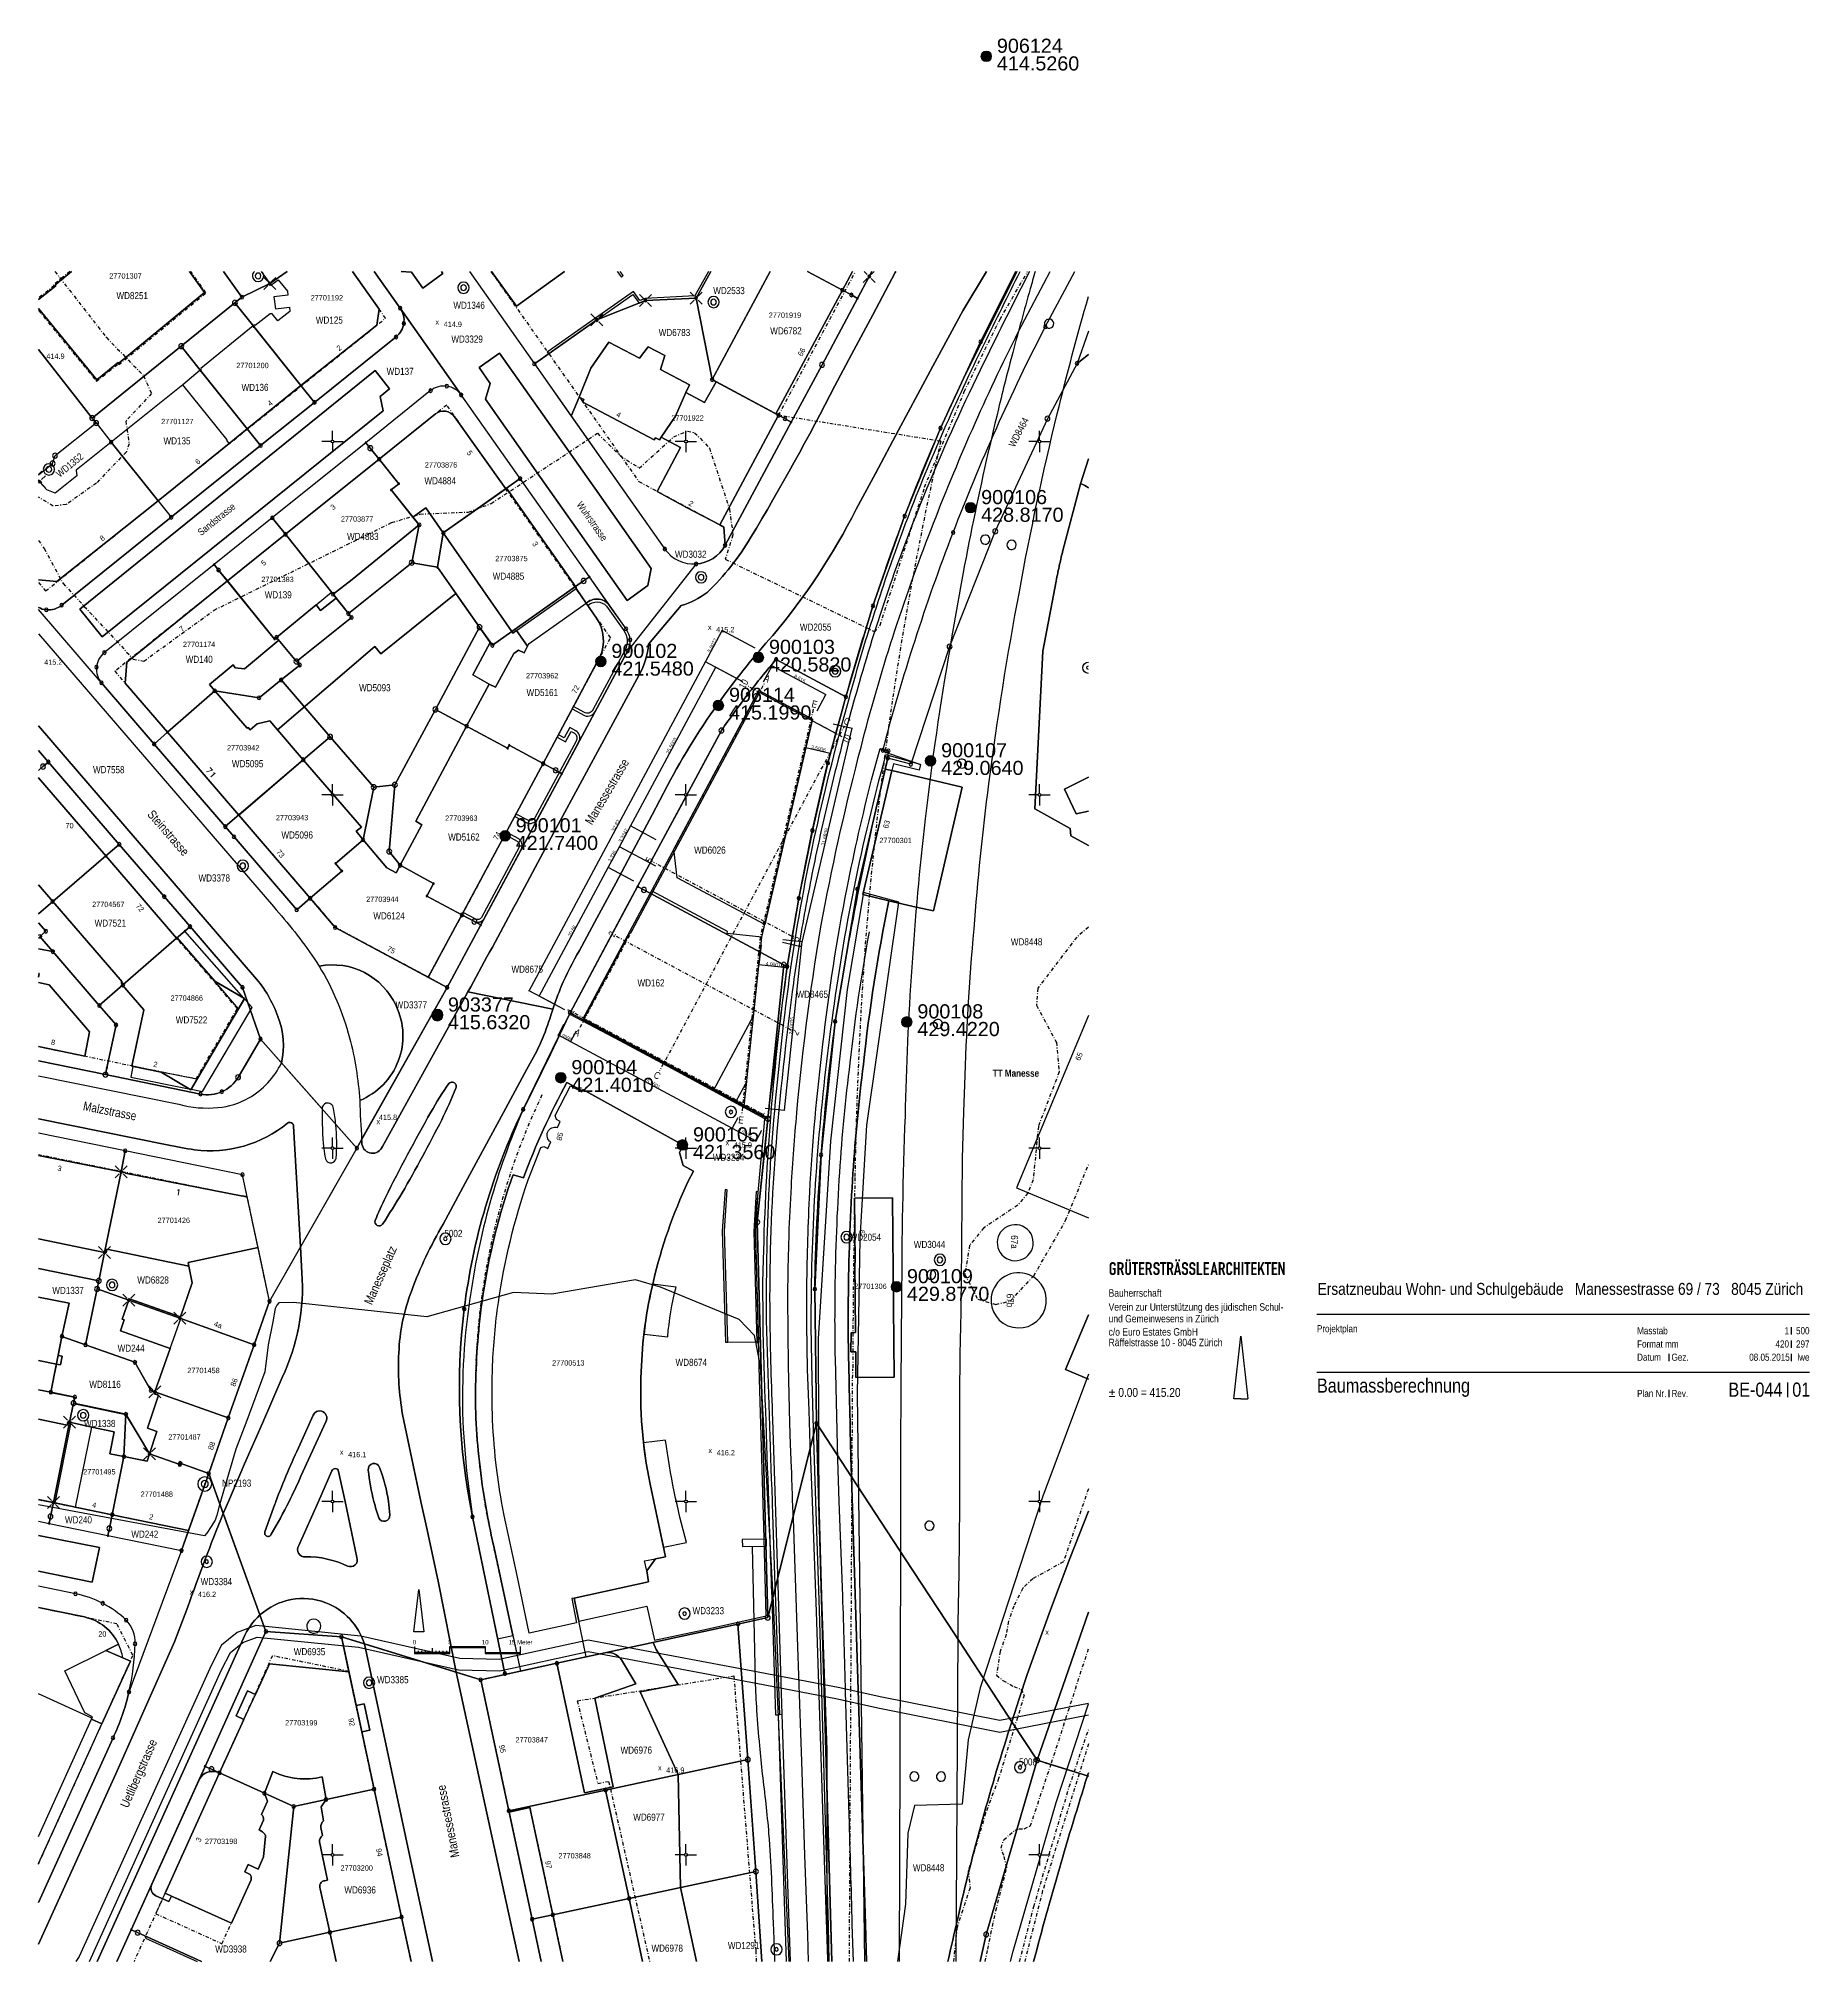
# Model space of a CAD drawing. Header units: metres. Extents: x 681758 to 682009, y 246535 to 246807.
import ezdxf
from ezdxf.enums import TextEntityAlignment as Align

# ---------------------------------------------------------------- set-up
doc = ezdxf.new("R2010")
doc.units = ezdxf.units.M
doc.linetypes.add('DASHDOT', pattern=[1, 0.5, -0.25, 0, -0.25])
doc.layers.get('Defpoints').update_dxf_attribs({"color": 252})
for name, color, linetype in [('1 Projekt-EG', 252, 'Continuous'), ('2 Projekt-UG', 252, 'Continuous'), ('5 Projekt-Achsen', 252, 'Continuous'), ('6 Referenzdaten', 252, 'Continuous'), ('7 Projekt-1.OG', 252, 'Continuous'), ('MASSE', 7, 'Continuous')]:
    doc.layers.add(name, color=color, linetype=linetype)
for name, color, linetype, lineweight in [('Fixpunkt', 5, 'Continuous', 0), ('Fixpunkt-Hoehe', 5, 'Continuous', 0), ('Fixpunkt-PNum', 5, 'Continuous', 0)]:
    doc.layers.add(name, color=color, linetype=linetype, lineweight=lineweight)
doc.styles.add('Arial Narrow', font='ARIALN.TTF')
doc.styles.add('Arial Narrow B', font='ARIALNB_0.TTF')
doc.styles.add('simplex', font='simplex_.ttf')
doc.styles.get("Standard").update_dxf_attribs({"font": 'arial.ttf'})
doc.dimstyles.new('ELITE-DIM1', dxfattribs={"dimscale": 10, "dimtxt": 10, "dimasz": 0, "dimexe": 0.3, "dimexo": 56.829, "dimgap": 0.09, "dimtad": 1, "dimdec": 4, "dimdsep": 46, "dimtxsty": 'Arial Narrow', "dimtsz": 0.799999, "dimcen": 0, "dimclrd": 140, "dimclre": 140, "dimclrt": 140, "dimadec": 4, "dimazin": 2, "dimtfac": 1, "dimtdec": 4, "dimtmove": 0, "dimatfit": 3, "dimfxl": 1, "dimtolj": 1, "dimtzin": 0, "dimarcsym": 0})
doc.dimstyles.new('ELITE-DIM10', dxfattribs={"dimscale": 10, "dimtxt": 10, "dimasz": 0, "dimexe": 0.3, "dimexo": 59.592, "dimgap": 0.09, "dimtad": 1, "dimdec": 4, "dimdsep": 46, "dimtxsty": 'Arial Narrow', "dimtsz": 0.799999, "dimcen": 0, "dimclrd": 140, "dimclre": 140, "dimclrt": 140, "dimadec": 4, "dimazin": 2, "dimtfac": 1, "dimtdec": 4, "dimtmove": 0, "dimatfit": 3, "dimfxl": 1, "dimtolj": 1, "dimtzin": 0, "dimarcsym": 0})
doc.dimstyles.new('ELITE-DIM11', dxfattribs={"dimscale": 10, "dimtxt": 10, "dimasz": 0, "dimexe": 0.3, "dimexo": 25.46, "dimgap": 0.09, "dimtad": 1, "dimdec": 4, "dimdsep": 46, "dimtxsty": 'Arial Narrow', "dimtsz": 0.799999, "dimcen": 0, "dimclrd": 140, "dimclre": 140, "dimclrt": 140, "dimadec": 4, "dimazin": 2, "dimtfac": 1, "dimtdec": 4, "dimtmove": 0, "dimatfit": 3, "dimfxl": 1, "dimtolj": 1, "dimtzin": 0, "dimarcsym": 0})
doc.dimstyles.new('ELITE-DIM12', dxfattribs={"dimscale": 10, "dimtxt": 10, "dimasz": 0, "dimexe": 0.3, "dimexo": 22.69, "dimgap": 0.09, "dimtad": 1, "dimdec": 4, "dimdsep": 46, "dimtxsty": 'Arial Narrow', "dimtsz": 0.799999, "dimcen": 0, "dimclrd": 140, "dimclre": 140, "dimclrt": 140, "dimadec": 4, "dimazin": 2, "dimtfac": 1, "dimtdec": 4, "dimtmove": 0, "dimatfit": 3, "dimfxl": 1, "dimtolj": 1, "dimtzin": 0, "dimarcsym": 0})
doc.dimstyles.new('ELITE-DIM2', dxfattribs={"dimscale": 10, "dimtxt": 10, "dimasz": 0, "dimexe": 0.3, "dimexo": 68.469, "dimgap": 0.09, "dimtad": 1, "dimdec": 4, "dimdsep": 46, "dimtxsty": 'Arial Narrow', "dimtsz": 0.799999, "dimcen": 0, "dimclrd": 140, "dimclre": 140, "dimclrt": 140, "dimadec": 4, "dimazin": 2, "dimtfac": 1, "dimtdec": 4, "dimtmove": 0, "dimatfit": 3, "dimfxl": 1, "dimtolj": 1, "dimtzin": 0, "dimarcsym": 0})
doc.dimstyles.new('ELITE-DIM3', dxfattribs={"dimscale": 10, "dimtxt": 10, "dimasz": 0, "dimexe": 0.3, "dimexo": 56.83, "dimgap": 0.09, "dimtad": 1, "dimdec": 4, "dimdsep": 46, "dimtxsty": 'Arial Narrow', "dimtsz": 0.799999, "dimcen": 0, "dimclrd": 140, "dimclre": 140, "dimclrt": 140, "dimadec": 4, "dimazin": 2, "dimtfac": 1, "dimtdec": 4, "dimtmove": 0, "dimatfit": 3, "dimfxl": 1, "dimtolj": 1, "dimtzin": 0, "dimarcsym": 0})
doc.dimstyles.new('ELITE-DIM4', dxfattribs={"dimscale": 10, "dimtxt": 10, "dimasz": 0, "dimexe": 0.3, "dimexo": 38.175, "dimgap": 0.09, "dimtad": 1, "dimdec": 4, "dimdsep": 46, "dimtxsty": 'Arial Narrow', "dimtsz": 0.799999, "dimcen": 0, "dimclrd": 140, "dimclre": 140, "dimclrt": 140, "dimadec": 4, "dimazin": 2, "dimtfac": 1, "dimtdec": 4, "dimtmove": 0, "dimatfit": 3, "dimfxl": 1, "dimtolj": 1, "dimtzin": 0, "dimarcsym": 0})
doc.dimstyles.new('ELITE-DIM5', dxfattribs={"dimscale": 10, "dimtxt": 10, "dimasz": 0, "dimexe": 0.3, "dimexo": 38.16, "dimgap": 0.09, "dimtad": 1, "dimdec": 4, "dimdsep": 46, "dimtxsty": 'Arial Narrow', "dimtsz": 0.799999, "dimcen": 0, "dimclrd": 140, "dimclre": 140, "dimclrt": 140, "dimadec": 4, "dimazin": 2, "dimtfac": 1, "dimtdec": 4, "dimtmove": 0, "dimatfit": 3, "dimfxl": 1, "dimtolj": 1, "dimtzin": 0, "dimarcsym": 0})
doc.dimstyles.new('ELITE-DIM6', dxfattribs={"dimscale": 10, "dimtxt": 10, "dimasz": 0, "dimexe": 0.3, "dimexo": 51.83, "dimgap": 0.09, "dimtad": 1, "dimdec": 4, "dimdsep": 46, "dimtxsty": 'Arial Narrow', "dimtsz": 0.799999, "dimcen": 0, "dimclrd": 140, "dimclre": 140, "dimclrt": 140, "dimadec": 4, "dimazin": 2, "dimtfac": 1, "dimtdec": 4, "dimtmove": 0, "dimatfit": 3, "dimfxl": 1, "dimtolj": 1, "dimtzin": 0, "dimarcsym": 0})
doc.dimstyles.new('ELITE-DIM7', dxfattribs={"dimscale": 10, "dimtxt": 10, "dimasz": 0, "dimexe": 0.3, "dimexo": 67.873, "dimgap": 0.09, "dimtad": 1, "dimdec": 4, "dimdsep": 46, "dimtxsty": 'Arial Narrow', "dimtsz": 0.799999, "dimcen": 0, "dimclrd": 140, "dimclre": 140, "dimclrt": 140, "dimadec": 4, "dimazin": 2, "dimtfac": 1, "dimtdec": 4, "dimtmove": 0, "dimatfit": 3, "dimfxl": 1, "dimtolj": 1, "dimtzin": 0, "dimarcsym": 0})
doc.dimstyles.new('ELITE-DIM8', dxfattribs={"dimscale": 10, "dimtxt": 10, "dimasz": 0, "dimexe": 0.3, "dimexo": 26.788, "dimgap": 0.09, "dimtad": 1, "dimdec": 4, "dimdsep": 46, "dimtxsty": 'Arial Narrow', "dimtsz": 0.799999, "dimcen": 0, "dimclrd": 140, "dimclre": 140, "dimclrt": 140, "dimadec": 4, "dimazin": 2, "dimtfac": 1, "dimtdec": 4, "dimtmove": 0, "dimatfit": 3, "dimfxl": 1, "dimtolj": 1, "dimtzin": 0, "dimarcsym": 0})
doc.dimstyles.new('ELITE-DIM9', dxfattribs={"dimscale": 10, "dimtxt": 10, "dimasz": 0, "dimexe": 0.3, "dimexo": 59.669, "dimgap": 0.09, "dimtad": 1, "dimdec": 4, "dimdsep": 46, "dimtxsty": 'Arial Narrow', "dimtsz": 0.799999, "dimcen": 0, "dimclrd": 140, "dimclre": 140, "dimclrt": 140, "dimadec": 4, "dimazin": 2, "dimtfac": 1, "dimtdec": 4, "dimtmove": 0, "dimatfit": 3, "dimfxl": 1, "dimtolj": 1, "dimtzin": 0, "dimarcsym": 0})

msp = doc.modelspace()

# ---------------------------------------------------------------- texts
at = {"layer": '5 Projekt-Achsen', "char_height": 1, "style": 'Arial Narrow'}
for s, insert, width, attachment_point, rotation in [('10', (681858.61216, 246715.43527), 1.323, 8, 61.803637), ('A', (681861.24576, 246716.00898), 0.798, 8, 331.803638), ('E', (681868.06839, 246712.33613), 0.798, 8, 346.903642), ('C', (681872.54446, 246709.9516), 0.861, 8, 331.803638), ('10', (681872.30809, 246708.0927), 1.323, 2, 61.803637), ('5', (681845.26891, 246690.54641), 0.6615, 8, 61.803637), ('2', (681839.98622, 246680.05781), 0.6615, 8, 61.803637), ('5', (681865.13417, 246679.89638), 0.6615, 2, 61.803637), ('1', (681834.13673, 246669.1469), 0.6615, 8, 61.803637), ('A', (681834.86638, 246666.80414), 0.798, 2, 331.803639), ('2', (681865.05134, 246666.62005), 0.6615, 2, 61.803637), ('C', (681846.16507, 246660.74676), 0.861, 2, 331.803639), ('E', (681857.852, 246654.482), 0.798, 2, 354.033643), ('1', (681860.15494, 246655.19819), 0.6615, 2, 61.803637)]:
    msp.add_mtext(s, dxfattribs=dict(at, insert=insert, width=width, attachment_point=attachment_point, rotation=rotation))
at = {"layer": '6 Referenzdaten', "style": 'simplex'}
for s, rotation, width, p in [('71', 311.0400062, 1.117647, (681782.824, 246703.129)), ('1', 349.020006, 1.374998, (681778.2, 246643.76))]:
    msp.add_text(s, height=0.8, rotation=rotation, dxfattribs=dict(at, width=width)).set_placement(p, align=Align.MIDDLE_CENTER)
at = {"layer": '6 Referenzdaten'}
for s, insert, char_height, width, attachment_point, style in [('27701307', (681770.728, 246773.412), 0.75, 3.969, 5, 'Arial Narrow'), ('WD8251', (681771.677, 246770.624), 1, 4.641, 5, 'Arial Narrow'), ('27701192', (681799.211, 246770.32), 0.75, 3.906, 5, 'Arial Narrow'), ('WD1346', (681817.10324, 246768.75116), 1, 4.6409977, 7, 'Arial Narrow'), ('WD2533', (681853.86153, 246770.82916), 1, 4.6409995, 7, 'Arial Narrow'), ('WD125', (681799.562, 246767.158), 1, 3.9795, 5, 'Arial Narrow'), ('x', (681814.56705, 246766.53031), 0.75, 0.448875, 7, 'Arial Narrow'), ('27701919', (681864.011, 246767.856), 0.75, 3.969, 5, 'Arial Narrow'), ('414.9', (681815.73678, 246766.18486), 0.75, 2.2365, 7, 'Arial Narrow'), ('WD3329', (681819.048, 246764.473), 1, 4.6409977, 5, 'Arial Narrow'), ('WD6783', (681848.379, 246765.403), 1, 4.641, 5, 'Arial Narrow'), ('WD6782', (681864.149, 246765.636), 1, 4.641, 5, 'Arial Narrow'), ('414.9', (681759.53578, 246761.67386), 0.75, 2.2365, 7, 'Arial Narrow'), ('27701200', (681788.69, 246760.741), 0.75, 3.9689995, 5, 'Arial Narrow'), ('WD137', (681809.572, 246759.905), 1, 3.9795, 5, 'Arial Narrow'), ('WD136', (681789.048, 246757.638), 1, 3.9795, 5, 'Arial Narrow'), ('27701922', (681850.228, 246753.32), 0.75, 3.969, 5, 'Arial Narrow'), ('27701127', (681778.06, 246752.814), 0.75, 3.906, 5, 'Arial Narrow'), ('WD135', (681778.015, 246750.075), 1, 3.9795, 5, 'Arial Narrow'), ('27703876', (681815.356, 246746.672), 0.75, 3.969, 5, 'Arial Narrow'), ('WD4884', (681815.238, 246744.426), 1, 4.6409995, 5, 'Arial Narrow'), ('27703877', (681803.484, 246739.022), 0.75, 3.969, 5, 'Arial Narrow'), ('WD4883', (681804.293, 246736.557), 1, 4.641, 5, 'Arial Narrow'), ('WD3032', (681848.44853, 246733.52516), 1, 4.641, 7, 'Arial Narrow'), ('27703875', (681825.316, 246733.424), 0.75, 3.9689973, 5, 'Arial Narrow'), ('27701383', (681792.236, 246730.472), 0.75, 3.969, 5, 'Arial Narrow'), ('WD4885', (681824.899, 246730.924), 1, 4.6409977, 5, 'Arial Narrow'), ('WD139', (681792.329, 246728.296), 1, 3.9795, 5, 'Arial Narrow'), ('x', (681853.10905, 246723.33031), 0.75, 0.448875, 7, 'Arial Narrow'), ('415.2', (681854.27878, 246722.98486), 0.75, 2.2365, 7, 'Arial Narrow'), ('WD2055', (681866.12001, 246723.21617), 1, 4.6409995, 7, 'Arial Narrow'), ('27701174', (681781.14, 246721.276), 0.75, 3.906, 5, 'Arial Narrow'), ('415.2', (681759.23578, 246718.38186), 0.75, 2.2365, 7, 'Arial Narrow'), ('WD140', (681781.152, 246719.161), 1, 3.9795, 5, 'Arial Narrow'), ('WD5093', (681805.998, 246715.146), 1, 4.641, 5, 'Arial Narrow'), ('27703962', (681829.66, 246716.84), 0.75, 3.969, 5, 'Arial Narrow'), ('WD5161', (681829.681, 246714.462), 1, 4.641, 5, 'Arial Narrow'), ('27703942', (681787.372, 246706.646), 0.75, 3.969, 5, 'Arial Narrow'), ('WD5095', (681788.002, 246704.393), 1, 4.641, 5, 'Arial Narrow'), ('WD7558', (681768.363, 246703.548), 1, 4.641, 5, 'Arial Narrow'), ('27703943', (681794.288, 246696.766), 0.75, 3.969, 5, 'Arial Narrow'), ('27703963', (681818.228, 246696.69), 0.75, 3.9689973, 5, 'Arial Narrow'), ('70', (681762.812, 246695.628), 0.75, 0.99225, 5, 'Arial Narrow'), ('WD5096', (681795.011, 246694.306), 1, 4.641, 5, 'Arial Narrow'), ('WD5162', (681818.595, 246694.02), 1, 4.6409977, 5, 'Arial Narrow'), ('27700301', (681879.653, 246693.536), 0.75, 3.969, 5, 'Arial Narrow'), ('WD6026', (681853.39, 246692.172), 1, 4.6409995, 5, 'Arial Narrow'), ('WD3378', (681781.05553, 246687.71716), 1, 4.641, 7, 'Arial Narrow'), ('27703944', (681807.056, 246685.214), 0.75, 3.969, 5, 'Arial Narrow'), ('27704567', (681768.296, 246684.492), 0.75, 3.969, 5, 'Arial Narrow'), ('WD6124', (681808.007, 246682.867), 1, 4.641, 5, 'Arial Narrow'), ('WD7521', (681768.586, 246681.84), 1, 4.641, 5, 'Arial Narrow'), ('WD8448', (681898.188, 246679.189), 1, 4.641, 5, 'Arial Narrow'), ('WD8675', (681827.55, 246675.315), 1, 4.641, 5, 'Arial Narrow'), ('WD162', (681845.058, 246673.376), 1, 3.9795, 5, 'Arial Narrow'), ('WD8465', (681867.869, 246671.77), 1, 4.641, 5, 'Arial Narrow'), ('27704866', (681779.392, 246671.23), 0.75, 3.969, 5, 'Arial Narrow'), ('WD3377', (681808.92353, 246669.76116), 1, 4.641, 7, 'Arial Narrow'), ('WD7522', (681780.069, 246668.139), 1, 4.641, 5, 'Arial Narrow'), ('TT Manesse', (681893.39577, 246660.09126), 1, 7.1714978, 7, 'Arial Narrow B'), ('x', (681806.2309, 246653.39533), 0.75, 0.448875, 7, 'Arial Narrow'), ('415.8', (681806.57741, 246653.98427), 0.75, 2.2365, 7, 'Arial Narrow'), ('x', (681855.6059, 246650.41733), 0.75, 0.448875, 7, 'Arial Narrow'), ('415.9', (681856.77121, 246650.06173), 0.75, 2.2365, 7, 'Arial Narrow'), ('WD3234', (681853.80153, 246648.19535), 1, 4.641, 7, 'Arial Narrow'), ('27701426', (681777.56, 246639.792), 0.75, 3.969, 5, 'Arial Narrow'), ('5002', (681815.83164, 246637.425), 1, 2.646, 7, 'Arial Narrow'), ('WD2054', (681873.14853, 246636.89116), 1, 4.641, 7, 'Arial Narrow'), ('WD3044', (681882.23053, 246635.86516), 1, 4.641, 7, 'Arial Narrow'), ('WD6828', (681774.622, 246631.342), 1, 4.641, 5, 'Arial Narrow'), ('Ersatzneubau Wohn- und Schulgebäude   Manessestrasse 69 / 73   8045 Zürich', (681939.362, 246628.73707), 1.685, 71.54847, 7, 'Arial Narrow'), ('WD1337', (681760.37624, 246629.36116), 1, 4.641, 7, 'Arial Narrow'), ('27701306', (681876.102, 246630.456), 0.75, 3.969, 5, 'Arial Narrow'), ('Bauherrschaft', (681909.78761, 246629.50036), 1.05, 7.8057, 4, 'Arial Narrow'), ('Verein zur Unterstützung des jüdischen Schul-', (681909.78761, 246627.3733), 1.05, 25.7103, 4, 'Arial Narrow'), ('und Gemeinwesens in Zürich', (681909.78762, 246625.8733), 1.05, 16.2288, 4, 'Arial Narrow'), ('c/o Euro Estates GmbH', (681909.78763, 246623.99855), 1.05, 13.196925, 4, 'Arial Narrow'), ('Räffelstrasse 10 - 8045 Zürich', (681909.78764, 246622.49855), 1.05, 16.78005, 4, 'Arial Narrow'), ('Projektplan', (681939.25512, 246623.65705), 1, 5.964, 7, 'Arial Narrow'), ('Masstab', (681984.54245, 246623.65705), 1, 4.515, 7, 'Arial Narrow'), ('Format mm', (681984.54245, 246621.78205), 1, 6.1215, 7, 'Arial Narrow'), ('420', (682006.02494, 246621.78205), 1, 1.9845, 9, 'Arial Narrow'), ('1', (682006.02494, 246623.65705), 1, 0.6615, 9, 'Arial Narrow'), ('500', (682008.92958, 246623.65705), 1, 1.9845, 9, 'Arial Narrow'), ('297', (682008.92958, 246621.78205), 1, 1.9845, 9, 'Arial Narrow'), ('WD244', (681771.524, 246621.693), 1, 3.9795, 5, 'Arial Narrow'), ('WD8674', (681850.758, 246619.687), 1, 4.641, 5, 'Arial Narrow'), ('Datum', (681984.54245, 246619.90705), 1, 3.5175, 7, 'Arial Narrow'), ('Gez.', (681989.40728, 246619.90705), 1, 2.5305, 7, 'Arial Narrow'), ('08.05.2015', (682006.13187, 246619.9071), 1, 5.964, 9, 'Arial Narrow'), ('lwe', (682008.92958, 246619.90705), 1, 1.785, 9, 'Arial Narrow'), ('27701458', (681781.76, 246618.54), 0.75, 3.969, 5, 'Arial Narrow'), ('27700513', (681833.359, 246619.615), 0.75, 3.969, 5, 'Arial Narrow'), ('Baumassberechnung', (681939.25513, 246614.80705), 2, 22.533, 7, 'Arial Narrow'), ('WD8116', (681767.831, 246616.577), 1, 4.557, 5, 'Arial Narrow'), ('± 0.00 = 415.20', (681909.80514, 246614.79519), 1.25, 10.591875, 7, 'Arial Narrow'), ('Plan Nr.', (681984.54245, 246614.78204), 1, 4.2525, 7, 'Arial Narrow'), ('Rev.', (681989.40727, 246614.78204), 1, 2.373, 7, 'Arial Narrow'), ('BE-044', (682005.1011, 246614.80205), 2, 7.959, 9, 'Arial Narrow'), ('01', (682009.0365, 246614.8071), 2, 2.646, 9, 'Arial Narrow'), ('WD1338', (681764.85224, 246610.53616), 1, 4.641, 7, 'Arial Narrow'), ('27701487', (681779.072, 246609.132), 0.75, 3.969, 5, 'Arial Narrow'), ('x', (681801.0459, 246606.61733), 0.75, 0.448875, 7, 'Arial Narrow'), ('416.1', (681802.21121, 246606.26173), 0.75, 2.2365, 7, 'Arial Narrow'), ('x', (681853.1869, 246606.87833), 0.75, 0.448875, 7, 'Arial Narrow'), ('416.2', (681854.35221, 246606.52273), 0.75, 2.2365, 7, 'Arial Narrow'), ('27701495', (681767.032, 246604.204), 0.75, 3.969, 5, 'Arial Narrow'), ('27701488', (681775.152, 246601.04), 0.75, 3.969, 5, 'Arial Narrow'), ('NP2193', (681784.38494, 246602.09516), 1, 4.305, 7, 'Arial Narrow'), ('WD240', (681764.073, 246597.403), 1, 3.9795, 5, 'Arial Narrow'), ('WD242', (681773.459, 246595.385), 1, 3.9795, 5, 'Arial Narrow'), ('x', (681779.8129, 246586.84633), 0.75, 0.448875, 7, 'Arial Narrow'), ('WD3384', (681781.35653, 246588.16216), 1, 4.641, 7, 'Arial Narrow'), ('416.2', (681780.97821, 246586.49073), 0.75, 2.2365, 7, 'Arial Narrow'), ('WD3233', (681850.93253, 246584.04316), 1, 4.641, 7, 'Arial Narrow'), ('20', (681767.458, 246581.254), 0.75, 0.99225, 5, 'Arial Narrow'), ('WD6935', (681796.761, 246578.758), 1, 4.641, 5, 'Arial Narrow'), ('0', (681811.61282, 246579.77701), 0.625, 0.4134375, 8, 'Arial Narrow'), ('5', (681816.61282, 246579.77701), 0.625, 0.4134375, 8, 'Arial Narrow'), ('10', (681821.61283, 246579.77701), 0.625, 0.826875, 8, 'Arial Narrow'), ('15 Meter', (681826.61283, 246579.77701), 0.625, 2.9465625, 8, 'Arial Narrow'), ('x', (681900.8219, 246581.15233), 0.75, 0.448875, 7, 'Arial Narrow'), ('WD3385', (681806.31053, 246574.27916), 1, 4.641, 7, 'Arial Narrow'), ('27703199', (681795.592, 246568.692), 0.75, 3.969, 5, 'Arial Narrow'), ('27703847', (681828.184, 246566.284), 0.75, 3.969, 5, 'Arial Narrow'), ('WD6976', (681842.975, 246564.824), 1, 4.641, 5, 'Arial Narrow'), ('5008', (681897.11164, 246562.646), 1, 2.646, 7, 'Arial Narrow'), ('x', (681846.0509, 246561.97133), 0.75, 0.448875, 7, 'Arial Narrow'), ('416.9', (681847.21621, 246561.61573), 0.75, 2.2365, 7, 'Arial Narrow'), ('WD6977', (681844.77, 246555.342), 1, 4.641, 5, 'Arial Narrow'), ('27703198', (681784.252, 246551.92), 0.749999, 3.9689968, 5, 'Arial Narrow'), ('27703848', (681834.26, 246549.876), 0.75, 3.969, 5, 'Arial Narrow'), ('27703200', (681803.429, 246548.144), 0.75, 3.969, 5, 'Arial Narrow'), ('WD8448', (681884.335, 246548.176), 1, 4.641, 5, 'Arial Narrow'), ('WD6936', (681803.915, 246545.043), 1, 4.641, 5, 'Arial Narrow'), ('WD3938', (681785.646, 246536.687), 0.999999, 4.6409972, 5, 'Arial Narrow'), ('WD6978', (681847.352, 246536.804), 1, 4.641, 5, 'Arial Narrow'), ('WD1291', (681855.93124, 246536.67316), 1, 4.641, 7, 'Arial Narrow')]:
    msp.add_mtext(s, dxfattribs=dict(at, insert=insert, char_height=char_height, width=width, attachment_point=attachment_point, style=style))
at = {"layer": '6 Referenzdaten', "style": 'Arial Narrow'}
for s, insert, char_height, width, attachment_point, rotation in [('2', (681800.933, 246763.211), 0.75, 0.496125, 5, 37.98), ('66', (681866.361, 246762.654), 0.75, 0.9922493, 5, 62.01), ('4', (681791.172, 246755.407), 0.75, 0.496125, 5, 38.97), ('4', (681840.486, 246753.779), 0.75, 0.4961247, 5, 332.010007), ('WD8464', (681897.072, 246751.294), 1, 4.6409995, 5, 62.281494), ('WD1352', (681761.42817, 246744.84571), 1, 4.6409995, 7, 39.052764), ('5', (681819.416, 246748.36), 0.75, 0.4961247, 5, 305.010007), ('6', (681780.948, 246747.156), 0.75, 0.4961249, 5, 38.97), ('Sandstrasse', (681783.597, 246738.979), 0.9999995, 6.6359967, 5, 38.97), ('3', (681800.075, 246740.708), 0.75, 0.4961249, 5, 38.97), ('Wuhrstrasse', (681836.7292, 246738.70291), 0.9999994, 6.688496, 5, 305.190008), ('2', (681850.725, 246741.211), 0.75, 0.4961246, 5, 332.010007), ('8', (681767.437, 246736.314), 0.75, 0.4961249, 5, 38.97), ('3', (681828.682, 246735.486), 0.75, 0.4961246, 5, 305.010007), ('5', (681790.248, 246732.822), 0.75, 0.496125, 5, 38.97), ('7', (681778.691, 246723.501), 0.75, 0.4961246, 5, 38.97), ('72', (681834.383, 246714.907), 0.75, 0.9922499, 5, 62.01), ('Manessestrasse', (681838.83775, 246700.43306), 1.25, 10.8675, 5, 59.4), ('Steinstrasse', (681776.78646, 246694.60023), 1.2499995, 8.2162467, 5, 311.040008), ('63', (681878.37, 246695.824), 0.75, 0.9922499, 5, 76.86), ('74', (681823.287, 246694.184), 0.75, 0.9922493, 5, 62.01), ('73', (681792.645, 246691.672), 0.749999, 0.9922492, 5, 311.040007), ('72', (681772.77, 246684.024), 0.75, 0.9922493, 5, 311.040007), ('75', (681808.307, 246678.047), 0.75, 0.9922499, 5, 332.010007), ('8', (681760.488, 246664.964), 0.75, 0.4961249, 5, 348.390007), ('2', (681774.961, 246661.856), 0.75, 0.4961249, 5, 348.030007), ('65', (681905.603, 246662.979), 0.749999, 0.9922492, 5, 67.32), ('Malzstrasse', (681768.51285, 246655.25443), 1.2499999, 7.9668743, 5, 348.660008), ('85', (681832.168, 246651.667), 0.75, 0.99225, 5, 75.96), ('3', (681761.416, 246647.137), 0.75, 0.496125, 5, 349.020007), ('67', (681874.888, 246637.88), 0.75, 0.9922499, 5, 270.450007), ('67a', (681896.464, 246636.727), 1, 1.9844998, 5, 270.000007), ('Manesseplatz', (681806.95897, 246631.93943), 1.2499999, 9.2006242, 5, 66.06), ('67b', (681895.849, 246628.457), 1, 1.984499, 5, 270.000007), ('4a', (681783.807, 246625.007), 0.75, 0.9922499, 5, 340.020007), ('86', (681786.094, 246616.872), 0.749999, 0.9922492, 5, 70.02), ('88', (681782.906, 246607.892), 0.75, 0.9922499, 5, 71.01), ('4', (681766.308, 246599.518), 0.75, 0.4961249, 5, 348.030007), ('2', (681774.378, 246597.829), 0.75, 0.4961246, 5, 348.030007), ('92', (681802.723, 246568.776), 0.75, 0.99225, 5, 281.970007), ('Uetlibergstrasse', (681772.75585, 246561.4556), 1.25, 10.775625, 5, 66.282731), ('95', (681824.037, 246565.013), 0.75, 0.9922499, 5, 281.970007), ('Manessestrasse', (681816.35229, 246554.75872), 1.2499994, 10.8674948, 5, 101.07), ('3', (681781.076, 246552.159), 0.75, 0.4961247, 5, 65.97), ('94', (681806.648, 246550.35), 0.75, 0.9922499, 5, 281.970007), ('97', (681830.565, 246548.614), 0.75, 0.9922493, 5, 281.970007)]:
    msp.add_mtext(s, dxfattribs=dict(at, insert=insert, char_height=char_height, width=width, attachment_point=attachment_point, rotation=rotation))

# ---------------------------------------------------------------- blocks, each defined once
blk = doc.blocks.new('C990')
at = {"layer": 'Fixpunkt'}
h = blk.add_hatch(color=256, dxfattribs=at)
edge = h.paths.add_edge_path()
edge.add_arc((0, 0), 0.75, 0, 360)
blk.add_circle((0, 0), 0.75, dxfattribs=at)
blk = doc.blocks.new('*D356')
at = {"layer": 'Defpoints', "color": 0, "transparency": 16777216}
for p in [(681839.02, 246689.71), (681845.13, 246686.43), (681835.37, 246668.23)]:
    blk.add_point(p, dxfattribs=at)
at = {"layer": 'MASSE', "color": 140, "lineweight": -2, "transparency": 16777216}
for p, q in [((681829.26, 246671.5), (681839.02, 246689.71)), ((681839.04, 246689.66), (681839, 246689.76)), ((681842.63, 246687.78), (681839.01, 246689.72)), ((681829.27, 246671.45), (681829.24, 246671.56)), ((681832.86, 246669.57), (681829.24, 246671.51))]:
    blk.add_line(p, q, dxfattribs=at)
at = {"layer": 'MASSE', "color": 140, "transparency": 16777216, "insert": (681833.91, 246680.73), "char_height": 0.5, "attachment_point": 5, "rotation": 61.8036, "style": 'Arial Narrow'}
blk.add_mtext('\\A1;20.66', dxfattribs=at)
blk = doc.blocks.new('*D357')
at = {"layer": 'Defpoints', "color": 0, "transparency": 16777216}
for p in [(681840.59, 246692.65), (681848.76, 246688.27), (681845.13, 246686.43)]:
    blk.add_point(p, dxfattribs=at)
at = {"layer": 'MASSE', "color": 140, "lineweight": -2, "transparency": 16777216}
for p, q in [((681839.02, 246689.71), (681840.59, 246692.65)), ((681840.61, 246692.6), (681840.58, 246692.7)), ((681845.74, 246689.89), (681840.58, 246692.66)), ((681839.04, 246689.66), (681839, 246689.76)), ((681842.11, 246688.05), (681839.01, 246689.72))]:
    blk.add_line(p, q, dxfattribs=at)
at = {"layer": 'MASSE', "color": 140, "transparency": 16777216, "insert": (681839.58, 246691.3), "char_height": 0.5, "attachment_point": 5, "rotation": 61.8036, "style": 'Arial Narrow'}
blk.add_mtext('\\A1;3.335', dxfattribs=at)
blk = doc.blocks.new('*D358')
at = {"layer": 'Defpoints', "color": 0, "transparency": 16777216}
for p in [(681842.17, 246695.58), (681848.28, 246692.3), (681848.76, 246688.27)]:
    blk.add_point(p, dxfattribs=at)
at = {"layer": 'MASSE', "color": 140, "lineweight": -2, "transparency": 16777216}
for p, q in [((681840.59, 246692.65), (681842.17, 246695.58)), ((681842.18, 246695.53), (681842.15, 246695.63)), ((681845.26, 246693.92), (681842.15, 246695.59)), ((681840.61, 246692.6), (681840.58, 246692.7)), ((681845.74, 246689.89), (681840.58, 246692.66))]:
    blk.add_line(p, q, dxfattribs=at)
at = {"layer": 'MASSE', "color": 140, "transparency": 16777216, "insert": (681841.15, 246694.24), "char_height": 0.5, "attachment_point": 5, "rotation": 61.8036, "style": 'Arial Narrow'}
blk.add_mtext('\\A1;3.3247', dxfattribs=at)
blk = doc.blocks.new('*D359')
at = {"layer": 'Defpoints', "color": 0, "transparency": 16777216}
for p in [(681854.21, 246718.05), (681860.32, 246714.78), (681848.28, 246692.3)]:
    blk.add_point(p, dxfattribs=at)
at = {"layer": 'MASSE', "color": 140, "lineweight": -2, "transparency": 16777216}
for p, q in [((681842.17, 246695.58), (681854.21, 246718.05)), ((681854.23, 246718), (681854.2, 246718.11)), ((681857.82, 246716.12), (681854.2, 246718.06)), ((681842.18, 246695.53), (681842.15, 246695.63)), ((681845.77, 246693.65), (681842.15, 246695.59))]:
    blk.add_line(p, q, dxfattribs=at)
at = {"layer": 'MASSE', "color": 140, "transparency": 16777216, "insert": (681847.96, 246706.94), "char_height": 0.5, "attachment_point": 5, "rotation": 61.8036, "style": 'Arial Narrow'}
blk.add_mtext('\\A1;25.5003', dxfattribs=at)
blk = doc.blocks.new('*D360')
at = {"layer": 'Defpoints', "color": 0, "transparency": 16777216}
for p in [(681833.6, 246669.17), (681835.37, 246668.23), (681833.68, 246665.08)]:
    blk.add_point(p, dxfattribs=at)
at = {"layer": 'MASSE', "color": 140, "lineweight": -2, "transparency": 16777216}
for p, q in [((681832.7, 246667.49), (681831.91, 246666.01)), ((681834.47, 246666.54), (681833.67, 246665.07)), ((681831.87, 246666.01), (681831.97, 246666.04)), ((681831.92, 246666.03), (681833.68, 246665.08)), ((681833.63, 246665.07), (681833.74, 246665.1))]:
    blk.add_line(p, q, dxfattribs=at)
at = {"layer": 'MASSE', "color": 140, "transparency": 16777216, "insert": (681832.92, 246665.78), "char_height": 0.5, "attachment_point": 5, "rotation": 331.8036, "style": 'Arial Narrow'}
blk.add_mtext('\\A1;1.9999', dxfattribs=at)
blk = doc.blocks.new('*D361')
at = {"layer": 'Defpoints', "color": 0, "transparency": 16777216}
for p in [(681835.37, 246668.23), (681858.24, 246655.96), (681856.55, 246652.82)]:
    blk.add_point(p, dxfattribs=at)
at = {"layer": 'MASSE', "color": 140, "lineweight": -2, "transparency": 16777216}
for p, q in [((681834.47, 246666.54), (681833.67, 246665.07)), ((681833.63, 246665.07), (681833.74, 246665.1)), ((681833.68, 246665.08), (681856.55, 246652.82)), ((681856.5, 246652.8), (681856.61, 246652.84)), ((681857.34, 246654.28), (681856.55, 246652.81))]:
    blk.add_line(p, q, dxfattribs=at)
at = {"layer": 'MASSE', "color": 140, "transparency": 16777216, "insert": (681845.24, 246659.18), "char_height": 0.5, "attachment_point": 5, "rotation": 331.8036, "style": 'Arial Narrow'}
blk.add_mtext('\\A1;25.9501', dxfattribs=at)
blk = doc.blocks.new('*D362')
at = {"layer": 'Defpoints', "color": 0, "transparency": 16777216}
for p in [(681858.24, 246655.96), (681861.59, 246654.17), (681859.9, 246651.02)]:
    blk.add_point(p, dxfattribs=at)
at = {"layer": 'MASSE', "color": 140, "lineweight": -2, "transparency": 16777216}
for p, q in [((681856.5, 246652.8), (681856.61, 246652.84)), ((681857.34, 246654.28), (681856.55, 246652.81)), ((681856.55, 246652.82), (681859.9, 246651.02)), ((681859.85, 246651.01), (681859.96, 246651.04)), ((681860.69, 246652.48), (681859.9, 246651.01))]:
    blk.add_line(p, q, dxfattribs=at)
at = {"layer": 'MASSE', "color": 140, "transparency": 16777216, "insert": (681858.35, 246652.15), "char_height": 0.5, "attachment_point": 5, "rotation": 331.8036, "style": 'Arial Narrow'}
blk.add_mtext('\\A1;3.8035', dxfattribs=at)
blk = doc.blocks.new('*D363')
at = {"layer": 'Defpoints', "color": 0, "transparency": 16777216}
for p in [(681852.78, 246718.82), (681860.32, 246714.78), (681833.6, 246669.17)]:
    blk.add_point(p, dxfattribs=at)
at = {"layer": 'MASSE', "color": 140, "lineweight": -2, "transparency": 16777216}
for p, q in [((681827.82, 246672.27), (681852.78, 246718.82)), ((681852.79, 246718.77), (681852.76, 246718.88)), ((681858.04, 246716), (681852.76, 246718.83)), ((681827.84, 246672.22), (681827.8, 246672.33)), ((681831.32, 246670.4), (681827.81, 246672.28))]:
    blk.add_line(p, q, dxfattribs=at)
at = {"layer": 'MASSE', "color": 140, "transparency": 16777216, "insert": (681840.07, 246695.67), "char_height": 0.5, "attachment_point": 5, "rotation": 61.8035, "style": 'Arial Narrow'}
blk.add_mtext('\\A1;52.82', dxfattribs=at)
blk = doc.blocks.new('*D364')
at = {"layer": 'Defpoints', "color": 0, "transparency": 16777216}
for p in [(681855.14, 246723.24), (681862.76, 246719.15), (681860.32, 246714.78)]:
    blk.add_point(p, dxfattribs=at)
at = {"layer": 'MASSE', "color": 140, "lineweight": -2, "transparency": 16777216}
for p, q in [((681852.78, 246718.82), (681855.14, 246723.24)), ((681855.16, 246723.18), (681855.13, 246723.29)), ((681859.77, 246720.76), (681855.13, 246723.25)), ((681852.79, 246718.77), (681852.76, 246718.88)), ((681857.33, 246716.38), (681852.76, 246718.83))]:
    blk.add_line(p, q, dxfattribs=at)
at = {"layer": 'MASSE', "color": 140, "transparency": 16777216, "insert": (681853.73, 246721.15), "char_height": 0.5, "attachment_point": 5, "rotation": 61.8035, "style": 'Arial Narrow'}
blk.add_mtext('\\A1;5.0077', dxfattribs=at)
blk = doc.blocks.new('*D365')
at = {"layer": 'Defpoints', "color": 0, "transparency": 16777216}
for p in [(681860.32, 246714.78), (681869.77, 246714.17), (681867.92, 246710.71)]:
    blk.add_point(p, dxfattribs=at)
at = {"layer": 'MASSE', "color": 140, "lineweight": -2, "transparency": 16777216}
for p, q in [((681860.96, 246715.96), (681862.19, 246718.25)), ((681862.13, 246718.22), (681862.24, 246718.26)), ((681862.18, 246718.24), (681869.77, 246714.17)), ((681868.55, 246711.89), (681869.78, 246714.18)), ((681869.72, 246714.15), (681869.83, 246714.19))]:
    blk.add_line(p, q, dxfattribs=at)
at = {"layer": 'MASSE', "color": 140, "transparency": 16777216, "insert": (681866.1, 246716.43), "char_height": 0.5, "attachment_point": 5, "rotation": 331.8036, "style": 'Arial Narrow'}
blk.add_mtext('\\A1;8.615', dxfattribs=at)
blk = doc.blocks.new('*D366')
at = {"layer": 'Defpoints', "color": 0, "transparency": 16777216}
for p in [(681867.92, 246710.71), (681873.49, 246709.41), (681860.74, 246679.84)]:
    blk.add_point(p, dxfattribs=at)
at = {"layer": 'MASSE', "color": 140, "lineweight": -2, "transparency": 16777216}
for p, q in [((681870.82, 246710.03), (681873.5, 246709.41)), ((681866.3, 246678.54), (681873.49, 246709.41)), ((681873.52, 246709.36), (681873.46, 246709.46)), ((681863.64, 246679.16), (681866.32, 246678.54)), ((681866.33, 246678.49), (681866.27, 246678.59))]:
    blk.add_line(p, q, dxfattribs=at)
at = {"layer": 'MASSE', "color": 140, "transparency": 16777216, "insert": (681869.64, 246694.04), "char_height": 0.5, "attachment_point": 5, "rotation": 76.9054, "style": 'Arial Narrow'}
blk.add_mtext('\\A1;31.6939', dxfattribs=at)
blk = doc.blocks.new('*D367')
at = {"layer": 'Defpoints', "color": 0, "transparency": 16777216}
for p in [(681860.74, 246679.84), (681866.43, 246679.24), (681858.24, 246655.96)]:
    blk.add_point(p, dxfattribs=at)
at = {"layer": 'MASSE', "color": 140, "lineweight": -2, "transparency": 16777216}
for p, q in [((681863.7, 246679.53), (681866.45, 246679.24)), ((681863.94, 246655.37), (681866.43, 246679.24)), ((681866.47, 246679.2), (681866.4, 246679.29)), ((681861.2, 246655.65), (681863.95, 246655.37)), ((681863.97, 246655.32), (681863.9, 246655.41))]:
    blk.add_line(p, q, dxfattribs=at)
at = {"layer": 'MASSE', "color": 140, "transparency": 16777216, "insert": (681864.93, 246667.33), "char_height": 0.5, "attachment_point": 5, "rotation": 84.0232, "style": 'Arial Narrow'}
blk.add_mtext('\\A1;24.0035', dxfattribs=at)
blk = doc.blocks.new('*D368')
at = {"layer": 'Defpoints', "color": 0, "transparency": 16777216}
for p in [(681867.92, 246710.71), (681870.07, 246704.5), (681870.39, 246705.9)]:
    blk.add_point(p, dxfattribs=at)
at = {"layer": 'MASSE', "color": 140, "lineweight": -2, "transparency": 16777216}
for p, q in [((681867.63, 246709.47), (681866.98, 246706.68)), ((681866.94, 246706.67), (681867.03, 246706.73)), ((681866.98, 246706.7), (681870.39, 246705.9)), ((681870.35, 246705.87), (681870.44, 246705.93)), ((681870.36, 246705.74), (681870.4, 246705.92))]:
    blk.add_line(p, q, dxfattribs=at)
at = {"layer": 'MASSE', "color": 140, "transparency": 16777216, "insert": (681868.75, 246706.55), "char_height": 0.5, "attachment_point": 5, "rotation": 346.9054, "style": 'Arial Narrow'}
blk.add_mtext('\\A1;3.5006', dxfattribs=at)
blk = doc.blocks.new('*D369')
at = {"layer": 'Defpoints', "color": 0, "transparency": 16777216}
for p in [(681860.74, 246679.84), (681864.31, 246675.55), (681864.32, 246675.69)]:
    blk.add_point(p, dxfattribs=at)
at = {"layer": 'MASSE', "color": 140, "lineweight": -2, "transparency": 16777216}
for p, q in [((681860.62, 246678.71), (681860.33, 246675.95)), ((681860.29, 246675.93), (681860.37, 246676)), ((681860.33, 246675.97), (681864.31, 246675.55)), ((681864.21, 246674.57), (681864.31, 246675.54)), ((681864.27, 246675.51), (681864.35, 246675.59))]:
    blk.add_line(p, q, dxfattribs=at)
at = {"layer": 'MASSE', "color": 140, "transparency": 16777216, "insert": (681862.35, 246676.02), "char_height": 0.5, "attachment_point": 5, "rotation": 354.0232, "style": 'Arial Narrow'}
blk.add_mtext('\\A1;4.0001', dxfattribs=at)

# ---------------------------------------------------------------- dimensions: what is measured, and where the dimension line sits
at = {"layer": 'MASSE'}
for base, p1, p2, angle, dimstyle, picture, middle in [((681855.14293, 246723.2381), (681860.32486, 246714.77803), (681862.759, 246719.155), 61.8035379, 'ELITE-DIM7', '*D364', (681853.95987, 246721.03138)), ((681852.77681, 246718.82466), (681833.605, 246669.171), (681860.32486, 246714.77803), 61.8035379, 'ELITE-DIM6', '*D363', (681840.29818, 246695.54866)), ((681854.2146, 246718.05383), (681848.27608, 246692.30372), (681860.32486, 246714.77803), 61.803637, 'ELITE-DIM3', '*D359', (681848.19021, 246706.81667)), ((681869.77388, 246714.17006), (681860.32486, 246714.77803), (681867.91755, 246710.70749), 331.8036372, 'ELITE-DIM8', '*D365', (681865.97754, 246716.20533)), ((681873.48528, 246709.41239), (681860.73596, 246679.83796), (681867.91755, 246710.70749), 76.905391, 'ELITE-DIM9', '*D366', (681869.89501, 246693.9775)), ((681870.39425, 246705.90387), (681867.91755, 246710.70749), (681870.067, 246704.497), 346.905391, 'ELITE-DIM11', '*D368', (681868.68946, 246706.30042)), ((681842.16582, 246695.57952), (681848.7569, 246688.27365), (681848.27608, 246692.30372), 61.803637, 'ELITE-DIM2', '*D358', (681841.38038, 246694.11445)), ((681840.59494, 246692.64939), (681845.12943, 246686.43435), (681848.7569, 246688.27365), 61.803637, 'ELITE-DIM2', '*D357', (681839.80705, 246691.17977)), ((681839.01917, 246689.71014), (681835.36761, 246668.22605), (681845.12943, 246686.43435), 61.803637, 'ELITE-DIM1', '*D356', (681834.1383, 246680.60597)), ((681866.4349, 246679.24131), (681858.23829, 246655.96476), (681860.73596, 246679.83796), 84.0232177, 'ELITE-DIM10', '*D367', (681865.18521, 246667.3048)), ((681864.309, 246675.55021), (681860.73596, 246679.83796), (681864.32416, 246675.69497), 354.023218, 'ELITE-DIM12', '*D369', (681862.31983, 246675.75846)), ((681833.68197, 246665.08187), (681833.605, 246669.171), (681835.36761, 246668.22605), 331.8036161, 'ELITE-DIM4', '*D360', (681832.80067, 246665.55435)), ((681856.55265, 246652.82058), (681835.36761, 246668.22605), (681858.23829, 246655.96476), 331.8036161, 'ELITE-DIM4', '*D361', (681845.11731, 246658.95123)), ((681859.90478, 246651.02346), (681858.23829, 246655.96476), (681861.589, 246654.165), 331.8036161, 'ELITE-DIM5', '*D362', (681858.22872, 246651.92202))]:
    dim = msp.add_linear_dim(base=base, p1=p1, p2=p2, angle=angle, dimstyle=dimstyle, override={"dimscale": 0.05}, dxfattribs=at)
    dim.commit()
    dim.dimension.update_dxf_attribs({"geometry": picture, "text_midpoint": middle, "dimtype": 160})

# ---------------------------------------------------------------- hatches: boundary and pattern name
at = {"layer": '6 Referenzdaten'}
for points in [[(681910.47343, 246632.0487), (681910.52571, 246632.06437), (681910.57613, 246632.08616), (681910.62313, 246632.11393), (681910.66672, 246632.14769), (681910.70588, 246632.18757), (681910.73964, 246632.23372), (681910.76798, 246632.28613), (681910.78935, 246632.34495), (681910.80216, 246632.41033), (681910.80644, 246632.48226), (681910.80644, 246633.05654), (681910.33727, 246633.05654), (681910.33727, 246632.8258), (681910.54494, 246632.8258), (681910.54494, 246632.48226), (681910.5391, 246632.42457), (681910.52158, 246632.378), (681910.49238, 246632.34253), (681910.4552, 246632.31761), (681910.41376, 246632.30265), (681910.36804, 246632.29767), (681910.32232, 246632.30265), (681910.28087, 246632.31761), (681910.24369, 246632.34253), (681910.2145, 246632.378), (681910.19698, 246632.42457), (681910.19114, 246632.48226), (681910.19114, 246633.44623), (681910.19698, 246633.50392), (681910.2145, 246633.55049), (681910.24369, 246633.58596), (681910.28087, 246633.61088), (681910.32232, 246633.62584), (681910.36804, 246633.63083), (681910.41376, 246633.62584), (681910.4552, 246633.61088), (681910.49238, 246633.58596), (681910.52158, 246633.55049), (681910.5391, 246633.50392), (681910.54494, 246633.44623), (681910.54494, 246633.35393), (681910.80644, 246633.35393), (681910.80644, 246633.44623), (681910.80216, 246633.51688), (681910.78935, 246633.58183), (681910.76798, 246633.64107), (681910.73964, 246633.6942), (681910.70588, 246633.74078), (681910.66672, 246633.7808), (681910.62313, 246633.81456), (681910.57613, 246633.84233), (681910.52571, 246633.86413), (681910.47343, 246633.87979), (681910.42088, 246633.88919), (681910.36804, 246633.89232), (681910.31519, 246633.88919), (681910.26264, 246633.87979), (681910.21036, 246633.86413), (681910.15994, 246633.84233), (681910.11294, 246633.81456), (681910.06936, 246633.7808), (681910.03019, 246633.74078), (681909.99644, 246633.6942), (681909.96809, 246633.64107), (681909.94672, 246633.58183), (681909.93391, 246633.51688), (681909.92963, 246633.44623), (681909.92963, 246632.48226), (681909.93391, 246632.41033), (681909.94672, 246632.34495), (681909.96809, 246632.28613), (681909.99644, 246632.23372), (681910.03019, 246632.18757), (681910.06936, 246632.14769), (681910.11294, 246632.11393), (681910.15994, 246632.08616), (681910.21036, 246632.06437), (681910.26264, 246632.0487), (681910.31519, 246632.0393), (681910.36804, 246632.03616), (681910.42088, 246632.0393)], [(681912.39084, 246632.48739), (681912.39084, 246633.87694), (681912.12934, 246633.87694), (681912.12934, 246632.46175), (681912.13305, 246632.40335), (681912.14416, 246632.3478), (681912.16267, 246632.2951), (681912.1876, 246632.24597), (681912.21793, 246632.2011), (681912.25369, 246632.16051), (681912.29428, 246632.12475), (681912.33914, 246632.09442), (681912.38828, 246632.0695), (681912.44069, 246632.05098), (681912.49539, 246632.03987), (681912.55236, 246632.03616), (681912.60934, 246632.03987), (681912.66403, 246632.05098), (681912.71644, 246632.0695), (681912.76558, 246632.09442), (681912.81045, 246632.12475), (681912.85104, 246632.16051), (681912.88679, 246632.2011), (681912.91713, 246632.24597), (681912.94206, 246632.2951), (681912.96057, 246632.3478), (681912.97168, 246632.40335), (681912.97538, 246632.46175), (681912.97538, 246633.87694), (681912.71388, 246633.87694), (681912.71388, 246632.48739), (681912.70875, 246632.42813), (681912.69337, 246632.38028), (681912.66773, 246632.34382), (681912.6344, 246632.31818), (681912.59594, 246632.30279), (681912.55236, 246632.29767), (681912.50878, 246632.30279), (681912.47032, 246632.31818), (681912.43699, 246632.34382), (681912.41136, 246632.38028), (681912.39597, 246632.42813)], [(681912.46007, 246633.98975), (681912.46007, 246634.25125), (681912.22933, 246634.25125), (681912.22933, 246633.98975)], [(681912.87539, 246634.25125), (681912.64466, 246634.25125), (681912.64466, 246633.98975), (681912.87539, 246633.98975)], [(681913.95731, 246633.87694), (681913.09075, 246633.87694), (681913.09075, 246633.63083), (681913.39328, 246633.63083), (681913.39328, 246632.05155), (681913.65478, 246632.05155), (681913.65478, 246633.63083), (681913.95731, 246633.63083)], [(681914.85205, 246633.87694), (681914.07268, 246633.87694), (681914.07268, 246632.05155), (681914.85205, 246632.05155), (681914.85205, 246632.31305), (681914.33418, 246632.31305), (681914.33418, 246632.84888), (681914.7854, 246632.84888), (681914.7854, 246633.095), (681914.33418, 246633.095), (681914.33418, 246633.63083), (681914.85205, 246633.63083)], [(681916.68816, 246633.87637), (681916.62876, 246633.88834), (681916.56567, 246633.89232), (681916.4936, 246633.88791), (681916.42779, 246633.87466), (681916.36826, 246633.85259), (681916.31513, 246633.8231), (681916.26855, 246633.78764), (681916.22853, 246633.74619), (681916.19478, 246633.6989), (681916.167, 246633.64592), (681916.14521, 246633.58724), (681916.12954, 246633.52457), (681916.12014, 246633.45962), (681916.11701, 246633.3924), (681916.12342, 246633.28429), (681916.14264, 246633.189), (681916.17469, 246633.10653), (681916.22554, 246633.03546), (681916.30117, 246632.97436), (681916.40159, 246632.92322), (681916.58874, 246632.84631), (681916.61908, 246632.83292), (681916.64514, 246632.8201), (681916.66693, 246632.80785), (681916.68516, 246632.79475), (681916.70055, 246632.77937), (681916.71308, 246632.76171), (681916.72291, 246632.74091), (681916.73017, 246632.71613), (681916.73487, 246632.68736), (681916.73772, 246632.65375), (681916.73943, 246632.61444), (681916.74, 246632.56943), (681916.73943, 246632.52954), (681916.73772, 246632.49194), (681916.73487, 246632.45662), (681916.72989, 246632.42429), (681916.72177, 246632.39566), (681916.71052, 246632.37073), (681916.6957, 246632.34937), (681916.6769, 246632.33142), (681916.65411, 246632.31689), (681916.62605, 246632.30621), (681916.59144, 246632.2998), (681916.55028, 246632.29767), (681916.49003, 246632.30408), (681916.44261, 246632.3233), (681916.408, 246632.35535), (681916.38449, 246632.39537), (681916.37039, 246632.43853), (681916.36569, 246632.48482), (681916.36569, 246632.56686), (681916.10419, 246632.56686), (681916.10419, 246632.46944), (681916.10803, 246632.40933), (681916.11957, 246632.35208), (681916.1388, 246632.29767), (681916.16458, 246632.24711), (681916.19577, 246632.20138), (681916.23238, 246632.16051), (681916.27425, 246632.12475), (681916.32125, 246632.09442), (681916.37338, 246632.0695), (681916.4295, 246632.05098), (681916.48847, 246632.03987), (681916.55028, 246632.03616), (681916.62976, 246632.04072), (681916.70069, 246632.05439), (681916.76308, 246632.07718), (681916.81734, 246632.1078), (681916.86391, 246632.14498), (681916.9028, 246632.18871), (681916.93456, 246632.23885), (681916.95977, 246632.29525), (681916.97843, 246632.35791), (681916.99125, 246632.42557), (681916.99894, 246632.49693), (681917.00151, 246632.57199), (681917.00037, 246632.63623), (681916.99695, 246632.69562), (681916.99125, 246632.75017), (681916.98228, 246632.80031), (681916.96903, 246632.84645), (681916.95151, 246632.88861), (681916.92915, 246632.92707), (681916.90137, 246632.96211), (681916.86819, 246632.99372), (681916.82859, 246633.02235), (681916.78159, 246633.04842), (681916.72718, 246633.07193), (681916.52721, 246633.1514), (681916.49545, 246633.16507), (681916.46853, 246633.17875), (681916.44645, 246633.19242), (681916.42836, 246633.20681), (681916.41341, 246633.22262), (681916.40159, 246633.23985), (681916.39261, 246633.25893), (681916.3862, 246633.2803), (681916.38235, 246633.30394), (681916.38022, 246633.33058), (681916.37894, 246633.36091), (681916.37851, 246633.39495), (681916.37936, 246633.42529), (681916.38193, 246633.45478), (681916.3862, 246633.4834), (681916.39261, 246633.51047), (681916.40158, 246633.53525), (681916.41312, 246633.55775), (681916.42765, 246633.57784), (681916.44559, 246633.59536), (681916.46696, 246633.61031), (681916.49217, 246633.62171), (681916.52165, 246633.62855), (681916.55541, 246633.63083), (681916.61566, 246633.62356), (681916.66309, 246633.60177), (681916.6977, 246633.56545), (681916.7212, 246633.51916), (681916.7353, 246633.46745), (681916.74, 246633.41034), (681916.74, 246633.35137), (681917.00151, 246633.35137), (681917.00151, 246633.47956), (681916.99809, 246633.53041), (681916.98783, 246633.5804), (681916.97074, 246633.62954), (681916.94724, 246633.67669), (681916.91775, 246633.7207), (681916.88229, 246633.76157), (681916.84127, 246633.79832), (681916.79512, 246633.82994), (681916.74384, 246633.85643)], [(681917.93215, 246633.87694), (681917.0656, 246633.87694), (681917.0656, 246633.63083), (681917.36812, 246633.63083), (681917.36812, 246632.05155), (681917.62962, 246632.05155), (681917.62962, 246633.63083), (681917.93215, 246633.63083)], [(681919.44733, 246634.25125), (681919.21659, 246634.25125), (681919.21659, 246633.98975), (681919.44733, 246633.98975)], [(681919.86266, 246634.25125), (681919.63193, 246634.25125), (681919.63193, 246633.98975), (681919.86266, 246633.98975)], [(681920.82279, 246633.82994), (681920.77151, 246633.85643), (681920.71582, 246633.87637), (681920.65643, 246633.88834), (681920.59334, 246633.89232), (681920.52126, 246633.88791), (681920.45546, 246633.87466), (681920.39593, 246633.85259), (681920.3428, 246633.8231), (681920.29622, 246633.78764), (681920.2562, 246633.74619), (681920.22244, 246633.6989), (681920.19467, 246633.64592), (681920.17287, 246633.58724), (681920.15721, 246633.52457), (681920.14781, 246633.45962), (681920.14468, 246633.3924), (681920.15108, 246633.28429), (681920.17031, 246633.189), (681920.20236, 246633.10653), (681920.25321, 246633.03546), (681920.32884, 246632.97436), (681920.42925, 246632.92322), (681920.61641, 246632.84631), (681920.64674, 246632.83292), (681920.67281, 246632.8201), (681920.6946, 246632.80785), (681920.71283, 246632.79475), (681920.72821, 246632.77937), (681920.74075, 246632.76171), (681920.75058, 246632.74091), (681920.75784, 246632.71613), (681920.76254, 246632.68736), (681920.76539, 246632.65375), (681920.7671, 246632.61444), (681920.76767, 246632.56943), (681920.7671, 246632.52954), (681920.76539, 246632.49194), (681920.76254, 246632.45662), (681920.75756, 246632.42429), (681920.74944, 246632.39566), (681920.73818, 246632.37073), (681920.72337, 246632.34937), (681920.70457, 246632.33142), (681920.68178, 246632.31689), (681920.65372, 246632.30621), (681920.61911, 246632.2998), (681920.57795, 246632.29767), (681920.5177, 246632.30408), (681920.47027, 246632.3233), (681920.43566, 246632.35535), (681920.41216, 246632.39537), (681920.39806, 246632.43853), (681920.39336, 246632.48482), (681920.39336, 246632.56686), (681920.13186, 246632.56686), (681920.13186, 246632.46944), (681920.1357, 246632.40933), (681920.14724, 246632.35208), (681920.16647, 246632.29767), (681920.19225, 246632.24711), (681920.22344, 246632.20138), (681920.26004, 246632.16051), (681920.30192, 246632.12475), (681920.34892, 246632.09442), (681920.40105, 246632.0695), (681920.45717, 246632.05098), (681920.51613, 246632.03987), (681920.57795, 246632.03616), (681920.65743, 246632.04072), (681920.72836, 246632.05439), (681920.79074, 246632.07718), (681920.84501, 246632.1078), (681920.89158, 246632.14498), (681920.93047, 246632.18871), (681920.96223, 246632.23885), (681920.98744, 246632.29525), (681921.0061, 246632.35791), (681921.01892, 246632.42557), (681921.02661, 246632.49693), (681921.02917, 246632.57199), (681921.02803, 246632.63623), (681921.02462, 246632.69562), (681921.01892, 246632.75017), (681921.00994, 246632.80031), (681920.9967, 246632.84645), (681920.97918, 246632.88861), (681920.95682, 246632.92707), (681920.92904, 246632.96211), (681920.89586, 246632.99372), (681920.85626, 246633.02235), (681920.80926, 246633.04842), (681920.75485, 246633.07193), (681920.55488, 246633.1514), (681920.52311, 246633.16507), (681920.4962, 246633.17875), (681920.47412, 246633.19242), (681920.45603, 246633.20681), (681920.44108, 246633.22262), (681920.42925, 246633.23985), (681920.42028, 246633.25893), (681920.41387, 246633.2803), (681920.41002, 246633.30394), (681920.40789, 246633.33058), (681920.4066, 246633.36091), (681920.40618, 246633.39495), (681920.40703, 246633.42529), (681920.4096, 246633.45478), (681920.41387, 246633.4834), (681920.42028, 246633.51047), (681920.42925, 246633.53525), (681920.44079, 246633.55775), (681920.45532, 246633.57784), (681920.47326, 246633.59536), (681920.49463, 246633.61031), (681920.51984, 246633.62171), (681920.54932, 246633.62855), (681920.58308, 246633.63083), (681920.64333, 246633.62356), (681920.69076, 246633.60177), (681920.72536, 246633.56545), (681920.74887, 246633.51916), (681920.76297, 246633.46745), (681920.76767, 246633.41034), (681920.76767, 246633.35137), (681921.02917, 246633.35137), (681921.02917, 246633.47956), (681921.02576, 246633.53041), (681921.0155, 246633.5804), (681920.99841, 246633.62954), (681920.97491, 246633.67669), (681920.94542, 246633.7207), (681920.90996, 246633.76157), (681920.86894, 246633.79832)], [(681921.8124, 246633.85643), (681921.75671, 246633.87637), (681921.69732, 246633.88834), (681921.63422, 246633.89232), (681921.56215, 246633.88791), (681921.49635, 246633.87466), (681921.43681, 246633.85259), (681921.38368, 246633.8231), (681921.33711, 246633.78764), (681921.29708, 246633.74619), (681921.26333, 246633.6989), (681921.23556, 246633.64592), (681921.21376, 246633.58724), (681921.19809, 246633.52457), (681921.1887, 246633.45962), (681921.18556, 246633.3924), (681921.19197, 246633.28429), (681921.2112, 246633.189), (681921.24324, 246633.10653), (681921.29409, 246633.03546), (681921.36973, 246632.97436), (681921.47014, 246632.92322), (681921.65729, 246632.84631), (681921.68763, 246632.83292), (681921.7137, 246632.8201), (681921.73549, 246632.80785), (681921.75372, 246632.79475), (681921.7691, 246632.77937), (681921.78163, 246632.76171), (681921.79146, 246632.74091), (681921.79873, 246632.71613), (681921.80342, 246632.68736), (681921.80628, 246632.65375), (681921.80798, 246632.61444), (681921.80855, 246632.56943), (681921.80798, 246632.52954), (681921.80628, 246632.49194), (681921.80342, 246632.45662), (681921.79844, 246632.42429), (681921.79032, 246632.39566), (681921.77907, 246632.37073), (681921.76426, 246632.34937), (681921.74546, 246632.33142), (681921.72267, 246632.31689), (681921.69461, 246632.30621), (681921.66, 246632.2998), (681921.61884, 246632.29767), (681921.55859, 246632.30408), (681921.51116, 246632.3233), (681921.47655, 246632.35535), (681921.45305, 246632.39537), (681921.43895, 246632.43853), (681921.43425, 246632.48482), (681921.43425, 246632.56686), (681921.17274, 246632.56686), (681921.17274, 246632.46944), (681921.17659, 246632.40933), (681921.18812, 246632.35208), (681921.20735, 246632.29767), (681921.23313, 246632.24711), (681921.26433, 246632.20138), (681921.30093, 246632.16051), (681921.3428, 246632.12475), (681921.38981, 246632.09442), (681921.44193, 246632.0695), (681921.49805, 246632.05098), (681921.55702, 246632.03987), (681921.61884, 246632.03616), (681921.69831, 246632.04072), (681921.76925, 246632.05439), (681921.83163, 246632.07718), (681921.88589, 246632.1078), (681921.93247, 246632.14498), (681921.97135, 246632.18871), (681922.00312, 246632.23885), (681922.02833, 246632.29525), (681922.04698, 246632.35791), (681922.0598, 246632.42557), (681922.0675, 246632.49693), (681922.07006, 246632.57199), (681922.06892, 246632.63623), (681922.0655, 246632.69562), (681922.0598, 246632.75017), (681922.05083, 246632.80031), (681922.03758, 246632.84645), (681922.02006, 246632.88861), (681921.9977, 246632.92707), (681921.96993, 246632.96211), (681921.93674, 246632.99372), (681921.89715, 246633.02235), (681921.85015, 246633.04842), (681921.79574, 246633.07193), (681921.59577, 246633.1514), (681921.564, 246633.16507), (681921.53708, 246633.17875), (681921.51501, 246633.19242), (681921.49692, 246633.20681), (681921.48196, 246633.22262), (681921.47014, 246633.23985), (681921.46117, 246633.25893), (681921.45475, 246633.2803), (681921.45091, 246633.30394), (681921.44877, 246633.33058), (681921.44749, 246633.36091), (681921.44706, 246633.39495), (681921.44792, 246633.42529), (681921.45048, 246633.45478), (681921.45475, 246633.4834), (681921.46117, 246633.51047), (681921.47014, 246633.53525), (681921.48167, 246633.55775), (681921.4962, 246633.57784), (681921.51415, 246633.59536), (681921.53551, 246633.61031), (681921.56073, 246633.62171), (681921.59021, 246633.62855), (681921.62396, 246633.63083), (681921.68421, 246633.62356), (681921.73164, 246633.60177), (681921.76625, 246633.56545), (681921.78975, 246633.51916), (681921.80385, 246633.46745), (681921.80855, 246633.41034), (681921.80855, 246633.35137), (681922.07006, 246633.35137), (681922.07006, 246633.47956), (681922.06664, 246633.53041), (681922.05639, 246633.5804), (681922.0393, 246633.62954), (681922.01579, 246633.67669), (681921.98631, 246633.7207), (681921.95084, 246633.76157), (681921.90982, 246633.79832), (681921.86368, 246633.82994)], [(681922.5264, 246633.87694), (681922.2649, 246633.87694), (681922.2649, 246632.05155), (681923.04428, 246632.05155), (681923.04428, 246632.31305), (681922.5264, 246632.31305)], [(681923.99287, 246633.87694), (681923.21349, 246633.87694), (681923.21349, 246632.05155), (681923.99287, 246632.05155), (681923.99287, 246632.31305), (681923.47499, 246632.31305), (681923.47499, 246632.84888), (681923.92622, 246632.84888), (681923.92622, 246633.095), (681923.47499, 246633.095), (681923.47499, 246633.63083), (681923.99287, 246633.63083)], [(681926.69139, 246632.48482), (681926.69139, 246633.41803), (681926.69495, 246633.476), (681926.70563, 246633.52685), (681926.72344, 246633.57057), (681926.75207, 246633.60405), (681926.79522, 246633.62413), (681926.85291, 246633.63083), (681926.89905, 246633.62456), (681926.93836, 246633.60576), (681926.97084, 246633.57442), (681926.99505, 246633.53454), (681927.00958, 246633.4901), (681927.01442, 246633.4411), (681927.01442, 246633.35393), (681927.27592, 246633.35393), (681927.27592, 246633.45649), (681927.27236, 246633.51816), (681927.26168, 246633.5767), (681927.24388, 246633.63211), (681927.21981, 246633.68338), (681927.19032, 246633.72953), (681927.15543, 246633.77055), (681927.11555, 246633.80616), (681927.07111, 246633.83607), (681927.02212, 246633.86028), (681926.96942, 246633.87808), (681926.91387, 246633.88877), (681926.85547, 246633.89233), (681926.79408, 246633.88877), (681926.7364, 246633.87808), (681926.68242, 246633.86028), (681926.63271, 246633.83621), (681926.58784, 246633.80673), (681926.54782, 246633.77183), (681926.51307, 246633.73195), (681926.48401, 246633.68751), (681926.46065, 246633.63851), (681926.44356, 246633.58581), (681926.4333, 246633.53027), (681926.42988, 246633.47187), (681926.42988, 246632.46688), (681926.4343, 246632.38797), (681926.44755, 246632.31875), (681926.46962, 246632.25921), (681926.49854, 246632.20808), (681926.5323, 246632.16407), (681926.57089, 246632.12718), (681926.61362, 246632.09712), (681926.65977, 246632.07362), (681926.70933, 246632.05668), (681926.76032, 246632.04528), (681926.81075, 246632.03844), (681926.8606, 246632.03616), (681926.91743, 246632.04001), (681926.97169, 246632.05155), (681927.02339, 246632.07078), (681927.07168, 246632.09641), (681927.11569, 246632.12718), (681927.15543, 246632.16307), (681927.19032, 246632.20366), (681927.21981, 246632.24853), (681927.24388, 246632.29767), (681927.26168, 246632.3498), (681927.27236, 246632.40364), (681927.27592, 246632.45919), (681927.27592, 246632.57199), (681927.01442, 246632.57199), (681927.01442, 246632.48226), (681927.01272, 246632.44836), (681927.00759, 246632.41845), (681926.99904, 246632.39252), (681926.98779, 246632.37031), (681926.97454, 246632.35151), (681926.9593, 246632.33612), (681926.94249, 246632.32373), (681926.92455, 246632.31391), (681926.90546, 246632.30664), (681926.88623, 246632.30166), (681926.86786, 246632.29866), (681926.85034, 246632.29767), (681926.79665, 246632.30365), (681926.7552, 246632.3216), (681926.726, 246632.35151), (681926.70677, 246632.39025), (681926.69524, 246632.43469)], [(681927.75022, 246633.095), (681927.75022, 246633.87694), (681927.48872, 246633.87694), (681927.48872, 246632.05155), (681927.75022, 246632.05155), (681927.75022, 246632.86426), (681928.07325, 246632.86426), (681928.07325, 246632.05155), (681928.33476, 246632.05155), (681928.33476, 246633.87694), (681928.07325, 246633.87694), (681928.07325, 246633.095)], [(681928.85008, 246632.05155), (681928.85008, 246633.87694), (681928.58857, 246633.87694), (681928.58857, 246632.05155)], [(681929.83969, 246633.87694), (681928.97314, 246633.87694), (681928.97314, 246633.63083), (681929.27566, 246633.63083), (681929.27566, 246632.05155), (681929.53716, 246632.05155), (681929.53716, 246633.63083), (681929.83969, 246633.63083)], [(681930.74043, 246633.87694), (681929.96105, 246633.87694), (681929.96105, 246632.05155), (681930.74043, 246632.05155), (681930.74043, 246632.31305), (681930.22255, 246632.31305), (681930.22255, 246632.84888), (681930.67378, 246632.84888), (681930.67378, 246633.095), (681930.22255, 246633.095), (681930.22255, 246633.63083), (681930.74043, 246633.63083)], [(681931.17114, 246633.04372), (681931.17114, 246633.87694), (681930.90964, 246633.87694), (681930.90964, 246632.05155), (681931.17114, 246632.05155), (681931.17114, 246632.59763), (681931.31215, 246632.8617), (681931.60954, 246632.05155), (681931.88644, 246632.05155), (681931.46341, 246633.14627), (681931.81978, 246633.87694), (681931.55827, 246633.87694), (681931.17627, 246633.04372)], [(681932.73761, 246633.87694), (681931.87105, 246633.87694), (681931.87105, 246633.63083), (681932.17358, 246633.63083), (681932.17358, 246632.05155), (681932.43508, 246632.05155), (681932.43508, 246633.63083), (681932.73761, 246633.63083)], [(681933.63235, 246633.87694), (681932.85297, 246633.87694), (681932.85297, 246632.05155), (681933.63235, 246632.05155), (681933.63235, 246632.31305), (681933.11447, 246632.31305), (681933.11447, 246632.84888), (681933.5657, 246632.84888), (681933.5657, 246633.095), (681933.11447, 246633.095), (681933.11447, 246633.63083), (681933.63235, 246633.63083)], [(681934.43737, 246632.77709), (681934.04256, 246633.87694), (681933.79131, 246633.87694), (681933.79131, 246632.05155), (681934.05281, 246632.05155), (681934.05281, 246633.14884), (681934.05794, 246633.14884), (681934.45789, 246632.05155), (681934.704, 246632.05155), (681934.704, 246633.87694), (681934.4425, 246633.87694), (681934.4425, 246632.77709)], [(681811.61281, 246578.49888), (681816.61282, 246578.49888), (681816.61282, 246578.64888), (681811.61281, 246578.64888)], [(681821.61282, 246578.49888), (681826.61283, 246578.49888), (681826.61283, 246578.64888), (681821.61282, 246578.64888)]]:
    msp.add_hatch(color=256, dxfattribs=at).paths.add_polyline_path(points, flags=16)
h = msp.add_hatch(color=256, dxfattribs=at)
h.paths.add_polyline_path([(681911.03718, 246632.05155), (681911.29868, 246632.05155), (681911.29868, 246632.83093), (681911.45507, 246632.83093), (681911.69863, 246632.05155), (681911.97552, 246632.05155), (681911.6935, 246632.88477), (681911.76885, 246632.9359), (681911.82739, 246632.997), (681911.86912, 246633.06808), (681911.89689, 246633.14912), (681911.91356, 246633.24013), (681911.91911, 246633.34112), (681911.90065, 246633.53401), (681911.84528, 246633.68404), (681911.75298, 246633.79121), (681911.62377, 246633.85551), (681911.45763, 246633.87694), (681911.03718, 246633.87694)], flags=16)
h.paths.add_polyline_path([(681911.55762, 246633.08089), (681911.52714, 246633.07021), (681911.4904, 246633.06381), (681911.44738, 246633.06167), (681911.29868, 246633.06167), (681911.29868, 246633.63083), (681911.43456, 246633.63083), (681911.47928, 246633.62883), (681911.51774, 246633.62285), (681911.54993, 246633.61288), (681911.57685, 246633.59878), (681911.5995, 246633.5804), (681911.61787, 246633.55775), (681911.63226, 246633.53126), (681911.64294, 246633.50135), (681911.64992, 246633.46803), (681911.65419, 246633.43114), (681911.65675, 246633.39054), (681911.65761, 246633.34625), (681911.65675, 246633.30195), (681911.65419, 246633.26136), (681911.64992, 246633.22447), (681911.64323, 246633.19128), (681911.6334, 246633.1618), (681911.62043, 246633.13602), (681911.60377, 246633.11394), (681911.58283, 246633.09556)], flags=0)
h = msp.add_hatch(color=256, dxfattribs=at)
h.paths.add_polyline_path([(681915.60785, 246633.85551), (681915.44172, 246633.87694), (681915.02126, 246633.87694), (681915.02126, 246632.05155), (681915.28276, 246632.05155), (681915.28276, 246632.83093), (681915.43915, 246632.83093), (681915.68271, 246632.05155), (681915.9596, 246632.05155), (681915.67759, 246632.88477), (681915.75293, 246632.9359), (681915.81147, 246632.997), (681915.8532, 246633.06808), (681915.88098, 246633.14912), (681915.89764, 246633.24013), (681915.9032, 246633.34112), (681915.88474, 246633.53401), (681915.82936, 246633.68404), (681915.73707, 246633.79121)], flags=16)
h.paths.add_polyline_path([(681915.64084, 246633.39054), (681915.64169, 246633.34625), (681915.64084, 246633.30195), (681915.63828, 246633.26136), (681915.634, 246633.22447), (681915.62731, 246633.19128), (681915.61748, 246633.1618), (681915.60452, 246633.13602), (681915.58785, 246633.11394), (681915.56692, 246633.09556), (681915.54171, 246633.08089), (681915.51123, 246633.07021), (681915.47448, 246633.06381), (681915.43147, 246633.06167), (681915.28276, 246633.06167), (681915.28276, 246633.63083), (681915.41865, 246633.63083), (681915.46337, 246633.62883), (681915.50183, 246633.62285), (681915.53401, 246633.61288), (681915.56094, 246633.59878), (681915.58358, 246633.5804), (681915.60195, 246633.55775), (681915.61634, 246633.53126), (681915.62702, 246633.50135), (681915.634, 246633.46803), (681915.63828, 246633.43114)], flags=0)
h = msp.add_hatch(color=256, dxfattribs=at)
h.paths.add_polyline_path([(681918.76332, 246633.79121), (681918.63411, 246633.85551), (681918.46797, 246633.87694), (681918.04752, 246633.87694), (681918.04752, 246632.05155), (681918.30902, 246632.05155), (681918.30902, 246632.83093), (681918.46541, 246632.83093), (681918.70897, 246632.05155), (681918.98586, 246632.05155), (681918.70384, 246632.88477), (681918.77919, 246632.9359), (681918.83773, 246632.997), (681918.87946, 246633.06808), (681918.90723, 246633.14912), (681918.9239, 246633.24013), (681918.92945, 246633.34112), (681918.91099, 246633.53401), (681918.85562, 246633.68404)], flags=16)
h.paths.add_polyline_path([(681918.4449, 246633.63083), (681918.48962, 246633.62883), (681918.52808, 246633.62285), (681918.56027, 246633.61288), (681918.58719, 246633.59878), (681918.60984, 246633.5804), (681918.62821, 246633.55775), (681918.64259, 246633.53126), (681918.65328, 246633.50135), (681918.66026, 246633.46803), (681918.66453, 246633.43114), (681918.66709, 246633.39054), (681918.66795, 246633.34625), (681918.66709, 246633.30195), (681918.66453, 246633.26136), (681918.66026, 246633.22447), (681918.65356, 246633.19128), (681918.64374, 246633.1618), (681918.63077, 246633.13602), (681918.61411, 246633.11394), (681918.59317, 246633.09556), (681918.56796, 246633.08089), (681918.53748, 246633.07021), (681918.50074, 246633.06381), (681918.45772, 246633.06167), (681918.30902, 246633.06167), (681918.30902, 246633.63083)], flags=0)
h = msp.add_hatch(color=256, dxfattribs=at)
h.paths.add_polyline_path([(681920.05494, 246632.05155), (681919.6473, 246633.87694), (681919.42939, 246633.87694), (681919.02175, 246632.05155), (681919.28325, 246632.05155), (681919.36016, 246632.4438), (681919.71653, 246632.4438), (681919.79344, 246632.05155)], flags=16)
h.paths.add_polyline_path([(681919.53963, 246633.35137), (681919.66782, 246632.68992), (681919.40631, 246632.68992), (681919.5345, 246633.35137)], flags=0)
h = msp.add_hatch(color=256, dxfattribs=at)
h.paths.add_polyline_path([(681924.59936, 246633.87694), (681924.19172, 246632.05155), (681924.45322, 246632.05155), (681924.53014, 246632.4438), (681924.8865, 246632.4438), (681924.96342, 246632.05155), (681925.22492, 246632.05155), (681924.81728, 246633.87694)], flags=16)
h.paths.add_polyline_path([(681924.7096, 246633.35138), (681924.83779, 246632.68992), (681924.57628, 246632.68992), (681924.70447, 246633.35138)], flags=0)
h = msp.add_hatch(color=256, dxfattribs=at)
h.paths.add_polyline_path([(681925.35311, 246633.87694), (681925.35311, 246632.05155), (681925.61461, 246632.05155), (681925.61461, 246632.83093), (681925.771, 246632.83093), (681926.01455, 246632.05155), (681926.29144, 246632.05155), (681926.00943, 246632.88477), (681926.08477, 246632.9359), (681926.14331, 246632.997), (681926.18504, 246633.06808), (681926.21282, 246633.14912), (681926.22948, 246633.24013), (681926.23504, 246633.34112), (681926.21658, 246633.53402), (681926.1612, 246633.68405), (681926.06891, 246633.79121), (681925.93969, 246633.85551), (681925.77356, 246633.87694)], flags=16)
h.paths.add_polyline_path([(681925.61461, 246633.06167), (681925.61461, 246633.63083), (681925.75049, 246633.63083), (681925.79521, 246633.62883), (681925.83367, 246633.62285), (681925.86586, 246633.61288), (681925.89278, 246633.59878), (681925.91542, 246633.5804), (681925.93379, 246633.55775), (681925.94818, 246633.53126), (681925.95887, 246633.50135), (681925.96585, 246633.46803), (681925.97012, 246633.43114), (681925.97268, 246633.39054), (681925.97353, 246633.34625), (681925.97268, 246633.30195), (681925.97012, 246633.26136), (681925.96585, 246633.22447), (681925.95915, 246633.19128), (681925.94932, 246633.1618), (681925.93636, 246633.13602), (681925.9197, 246633.11394), (681925.89876, 246633.09556), (681925.87355, 246633.08089), (681925.84307, 246633.07021), (681925.80632, 246633.06381), (681925.76331, 246633.06167)], flags=0)

# ---------------------------------------------------------------- linework, layer by layer
at = {"layer": '1 Projekt-EG', "linetype": 'Continuous'}
for points in [[(681848.27608, 246692.30372), (681860.32486, 246714.77803), (681867.91755, 246710.70749), (681861.15354, 246681.62849), (681848.7569, 246688.27365), (681848.27608, 246692.30372)], [(681845.12943, 246686.43435), (681835.36761, 246668.22605), (681853.96382, 246658.25636), (681859.5716, 246668.71641), (681860.73596, 246679.83796), (681855.83785, 246680.38707), (681855.87026, 246680.67605), (681845.12943, 246686.43435)], [(681857.07491, 246656.58846), (681858.23829, 246655.96476), (681858.60119, 246659.43535), (681857.07491, 246656.58846)]]:
    msp.add_lwpolyline(points, dxfattribs=at)
at = {"layer": '2 Projekt-UG', "linetype": 'Continuous'}
msp.add_lwpolyline([(681861.60181, 246654.30903), (681864.32416, 246675.69497), (681865.97722, 246685.35896), (681867.82699, 246694.66735), (681869.56863, 246702.38408), (681869.93862, 246704.02355), (681871.20579, 246708.68365), (681860.4189, 246714.46665), (681842.11917, 246680.33261), (681842.03104, 246680.37986), (681835.54369, 246668.27915), (681861.60181, 246654.30903)], dxfattribs=at)
at = {"layer": '5 Projekt-Achsen', "linetype": 'DASHDOT'}
for points in [[(681843.04054, 246682.05121), (681861.12764, 246715.78865)], [(681872.11419, 246708.19664), (681858.80606, 246715.33132)], [(681868.00436, 246712.09541), (681860.5028, 246679.85694)], [(681854.59911, 246676.47856), (681872.42633, 246709.73127)], [(681864.94027, 246680.00032), (681845.4628, 246690.44246)], [(681843.04054, 246682.05121), (681834.97033, 246666.99803)], [(681864.85745, 246666.724), (681840.18011, 246679.95386)], [(681860.50604, 246679.86386), (681857.87487, 246654.70081)], [(681854.59911, 246676.47856), (681846.26902, 246660.94065)], [(681859.96105, 246655.30213), (681834.33063, 246669.04295)]]:
    msp.add_lwpolyline(points, dxfattribs=at)
at = {"layer": '6 Referenzdaten', "linetype": 'Continuous'}
for points in [[(681802.8503, 246774.04574), (681806.616, 246768.699), (681806.26, 246766.428), (681795.525, 246757.907), (681787.961, 246751.772), (681785.401, 246749.712), (681775.329, 246741.606), (681761.008, 246730.16), (681758.41844, 246730.39678)], [(681789.91031, 246774.04574), (681791.121, 246772.326), (681791.276, 246772.108), (681792.343, 246772.855), (681793.626, 246771.259), (681793.707, 246770.705), (681791.724, 246770.441), (681791.944, 246768.745), (681793.93, 246768.985), (681793.962, 246768.383), (681792.281, 246767.067), (681791.493, 246768.038), (681791.179, 246768.047), (681789.085, 246766.39), (681789.007, 246766.494), (681788.807, 246766.332), (681781.372, 246760.328), (681781.453, 246760.226), (681781.302, 246760.092), (681778.847, 246758.019), (681768.706, 246749.898), (681763.73, 246745.915), (681763.841, 246745.148), (681760.78, 246742.656), (681759.623, 246743.134), (681758.574, 246744.304), (681758.41844, 246744.49602)], [(681758.41844, 246770.07814), (681760.851, 246772.012), (681760.76, 246772.138), (681763.08284, 246774.04574)], [(681779.78327, 246774.04574), (681781.908, 246771.05), (681769.786, 246761.079), (681769.71, 246761.176), (681766.651, 246758.723), (681758.41844, 246768.78615)], [(681758.41844, 246763.00351), (681766.028, 246753.31), (681778.615, 246763.478), (681786.209, 246769.616), (681787.197, 246770.41), (681784.60992, 246774.04574)], [(681763.08284, 246774.04574), (681760.76, 246772.138), (681760.851, 246772.012), (681758.41844, 246770.07814)], [(681758.41844, 246768.78615), (681766.651, 246758.723), (681769.71, 246761.176), (681769.786, 246761.079), (681781.908, 246771.05), (681779.78327, 246774.04574)], [(681784.60992, 246774.04574), (681787.197, 246770.41), (681791.121, 246772.326), (681793.57485, 246774.04574)], [(681793.57485, 246774.04574), (681791.121, 246772.326), (681791.276, 246772.108), (681792.343, 246772.855), (681793.626, 246771.259), (681793.707, 246770.705), (681791.724, 246770.441), (681791.944, 246768.745), (681793.93, 246768.985), (681793.962, 246768.383), (681792.281, 246767.067), (681791.493, 246768.038), (681791.179, 246768.047), (681789.085, 246766.39), (681789.007, 246766.494), (681788.807, 246766.332), (681795.525, 246757.907), (681806.26, 246766.428), (681806.616, 246768.699), (681802.8503, 246774.04574)], [(681789.91031, 246774.04574), (681791.121, 246772.326), (681793.57485, 246774.04574)], [(681790.272, 246773.175), (681790.838, 246772.609)], [(681791.403, 246772.61), (681791.97, 246773.175)], [(681809.70243, 246774.04574), (681811.184, 246773.967), (681812.804, 246771.693), (681815.637, 246773.737), (681815.42022, 246774.04574)], [(681815.42022, 246774.04574), (681815.637, 246773.737), (681812.804, 246771.693), (681811.184, 246773.967), (681809.70243, 246774.04574)], [(681819.37061, 246774.04574), (681828.564, 246760.984), (681837.377, 246767.189), (681844.279, 246769.937), (681851.434, 246770.288), (681853.5373, 246774.04574)], [(681819.37061, 246774.04574), (681828.564, 246760.984), (681837.377, 246767.189), (681844.279, 246769.937), (681851.434, 246770.288), (681853.5368, 246774.04574)], [(681832.83265, 246774.04574), (681826.027, 246769.121), (681822.48279, 246774.04574)], [(681822.48279, 246774.04574), (681826.027, 246769.121), (681832.83265, 246774.04574)], [(681853.5373, 246774.04574), (681851.434, 246770.288), (681844.279, 246769.937), (681837.377, 246767.189), (681828.564, 246760.984), (681833.787, 246753.565), (681834.884, 246756.259), (681836.549, 246760.347), (681839.088, 246764.024), (681843.434, 246761.767), (681844.653, 246763.397), (681847.025, 246762.134), (681846.408, 246760.182), (681850.482, 246758.013), (681849.995, 246756.918), (681852.645, 246755.515), (681854.282, 246758.436), (681853.718, 246758.739), (681861.89679, 246774.04574)], [(681853.19308, 246774.04574), (681851.254, 246770.58), (681844.215, 246770.235), (681843.483, 246769.943), (681842.582, 246771.221), (681837.204, 246767.434), (681830.388, 246762.635), (681830.561, 246762.39), (681837.377, 246767.189), (681842.51, 246770.803), (681843.374, 246769.577), (681844.279, 246769.937), (681851.434, 246770.288), (681853.5368, 246774.04574)], [(681840.25055, 246774.04574), (681840.866, 246773.249), (681841.143, 246773.463), (681840.69287, 246774.04574)], [(681853.5368, 246774.04574), (681851.434, 246770.288), (681853.718, 246758.739), (681863.1, 246753.691), (681864.017, 246753.204), (681864.894, 246752.727), (681869.249, 246760.839), (681874.277, 246770.24), (681873.4, 246770.718), (681872.13, 246771.4), (681867.20584, 246774.04574)], [(681861.89679, 246774.04574), (681853.718, 246758.739), (681854.282, 246758.436), (681862.727, 246753.892), (681872.13, 246771.4), (681867.20584, 246774.04574), (681872.13, 246771.4), (681873.54772, 246774.04574)], [(681896.64961, 246774.04574), (681891.685, 246764.095), (681886.007, 246751.885), (681880.933, 246739.422), (681876.452, 246726.739), (681872.614, 246713.864), (681870.067, 246704.497), (681867.892, 246694.956), (681865.977, 246685.359), (681864.324, 246675.695), (681863.851, 246675.948), (681861.589, 246654.165), (681860.086, 246639.543), (681861.57, 246583.571), (681857.362, 246582.672), (681858.755, 246563.49), (681859.899, 246547.665), (681860.75861, 246534.91539)], [(681873.54772, 246774.04574), (681872.13, 246771.4), (681862.727, 246753.892), (681863.1, 246753.691), (681864.017, 246753.204), (681864.894, 246752.727), (681869.249, 246760.839), (681874.277, 246770.24), (681875.933, 246773.344), (681876.29238, 246774.04574)], [(681867.20584, 246774.04574), (681872.13, 246771.4), (681873.4, 246770.718), (681874.277, 246770.24), (681875.933, 246773.344), (681876.29238, 246774.04574)], [(681875.084, 246772.495), (681875.65, 246773.061)], [(681875.23126, 246774.04574), (681875.65, 246773.627)], [(681876.215, 246773.628), (681876.63422, 246774.04574)], [(681876.216, 246773.061), (681876.782, 246772.495)], [(681897.022, 246765.53), (681901.49755, 246774.04574)], [(681790.272, 246771.477), (681790.838, 246772.043)], [(681791.404, 246772.043), (681791.97, 246771.477)], [(681843.43, 246770.786), (681843.996, 246770.22)], [(681844.561, 246770.221), (681845.128, 246770.786)], [(681850.585, 246771.137), (681851.151, 246770.571)], [(681850.585, 246769.439), (681851.151, 246770.005)], [(681851.716, 246770.572), (681852.283, 246771.137)], [(681851.717, 246770.005), (681852.283, 246769.439)], [(681795.525, 246757.907), (681788.877, 246766.244), (681786.209, 246769.616), (681778.615, 246763.478), (681781.354, 246760.027), (681789.845, 246749.417), (681797.469, 246755.525), (681795.525, 246757.907)], [(681836.528, 246768.038), (681837.094, 246767.472)], [(681837.659, 246767.473), (681838.226, 246768.038)], [(681843.43, 246769.088), (681843.996, 246769.654)], [(681844.562, 246769.654), (681845.128, 246769.088)], [(681795.525, 246757.907), (681788.807, 246766.332), (681781.372, 246760.328), (681781.453, 246760.226), (681781.302, 246760.092), (681787.961, 246751.772), (681795.525, 246757.907)], [(681836.528, 246766.34), (681837.094, 246766.906)], [(681837.66, 246766.906), (681838.226, 246766.34)], [(681906.92963, 246765.57879), (681905.319, 246761.048), (681906.92963, 246762.27662)], [(681906.92963, 246765.57879), (681905.319, 246761.048), (681906.92963, 246762.27662)], [(681758.41844, 246745.25962), (681760.418, 246746.88), (681760.763, 246747.985), (681766.578, 246752.608), (681766.028, 246753.31), (681758.41844, 246763.00351)], [(681789.845, 246749.417), (681781.354, 246760.027), (681778.615, 246763.478), (681766.028, 246753.31), (681766.578, 246752.608), (681768.706, 246749.898), (681777.197, 246739.267), (681789.845, 246749.417)], [(681829.447, 246744.908), (681821.672, 246755.997), (681822.293, 246758.203), (681820.777, 246760.466), (681823.621, 246762.509), (681830.891, 246752.203), (681837.124, 246743.376), (681845.099, 246732.018), (681844.622, 246729.624), (681841.678, 246727.487), (681835.001, 246736.998), (681829.447, 246744.908)], [(681837.124, 246743.376), (681830.891, 246752.203), (681823.621, 246762.509), (681820.777, 246760.466), (681822.293, 246758.203), (681821.672, 246755.997), (681829.447, 246744.908), (681835.001, 246736.998), (681841.678, 246727.487), (681844.622, 246729.624), (681845.099, 246732.018), (681837.124, 246743.376)], [(681849.995, 246756.918), (681850.482, 246758.013), (681846.408, 246760.182), (681847.025, 246762.134), (681844.653, 246763.397), (681843.434, 246761.767), (681839.088, 246764.024), (681836.549, 246760.347), (681834.884, 246756.259), (681835.581, 246755.945), (681835.439, 246755.553), (681845.527, 246750.21), (681845.683, 246750.501), (681846.276, 246750.222), (681846.519, 246750.596), (681848.51, 246753.565), (681849.995, 246756.918)], [(681906.92963, 246762.27662), (681905.319, 246761.048), (681901.139, 246753.218), (681893.754, 246737.283), (681887.285, 246720.961), (681881.81, 246704.313), (681878.558, 246705.187), (681874.249, 246686.675), (681871.114, 246667.94), (681869.112, 246649.061), (681868.231, 246630.068), (681868.46, 246611.07), (681870.63177, 246534.91539)], [(681767.416, 246722.34), (681764.279, 246726.288), (681806.057, 246760.013), (681808.081, 246757.453), (681806.764, 246756.348), (681807.163, 246754.345), (681767.416, 246722.34)], [(681767.416, 246722.34), (681807.163, 246754.345), (681806.764, 246756.348), (681808.081, 246757.453), (681806.057, 246760.013), (681764.279, 246726.288), (681767.416, 246722.34)], [(681785.401, 246749.712), (681787.961, 246751.772), (681781.302, 246760.092), (681778.847, 246758.019), (681768.706, 246749.898), (681775.329, 246741.606), (681785.401, 246749.712)], [(681785.401, 246749.712), (681785.045, 246750.182), (681785.098, 246750.224), (681778.847, 246758.019)], [(681854.779, 246738.18), (681863.1, 246753.691), (681862.727, 246753.892), (681854.282, 246758.436), (681852.645, 246755.515), (681849.995, 246756.918), (681848.51, 246753.565), (681846.519, 246750.596), (681849.211, 246749.157), (681845.934, 246742.92), (681850.091, 246740.647), (681854.779, 246738.18)], [(681855.54, 246735.304), (681864.894, 246752.727), (681864.017, 246753.204), (681863.1, 246753.691), (681854.779, 246738.18), (681855.352, 246737.873), (681855.54, 246735.304)], [(681800, 246750.2), (681800, 246751.5)], [(681850, 246750.2), (681850, 246751.5)], [(681900, 246750.2), (681900, 246751.5)], [(681758.41844, 246730.39678), (681761.008, 246730.16), (681775.329, 246741.606), (681768.706, 246749.898), (681763.73, 246745.915), (681763.841, 246745.148), (681760.78, 246742.656), (681759.623, 246743.134), (681758.574, 246744.304), (681758.41844, 246744.16755)], [(681811.211, 246732.838), (681812.276, 246738.193), (681808.305, 246743.137), (681809.393, 246744.013), (681806.604, 246747.483), (681805.351, 246749.046), (681804.72, 246749.817), (681791.49, 246739.179), (681793.353, 246736.856), (681800.083, 246728.391), (681802.253, 246725.631), (681811.211, 246732.838)], [(681799.8, 246750), (681798.5, 246750)], [(681800, 246749.8), (681800, 246748.5)], [(681800.2, 246750), (681801.5, 246750)], [(681849.8, 246750), (681848.5, 246750)], [(681850, 246749.8), (681850, 246748.5)], [(681850.2, 246750), (681851.5, 246750)], [(681899.8, 246750), (681898.5, 246750)], [(681900, 246749.8), (681900, 246748.5)], [(681900.2, 246750), (681901.5, 246750)], [(681758.41844, 246745.33212), (681758.894, 246745.806)], [(681802.768, 246730.466), (681812.276, 246738.193), (681811.393, 246739.293), (681808.305, 246743.137), (681809.393, 246744.013), (681806.604, 246747.483), (681793.353, 246736.856), (681800.083, 246728.391), (681802.768, 246730.466)], [(681758.41844, 246744.58356), (681758.894, 246744.108)], [(681758.41844, 246744.49602), (681758.574, 246744.304), (681758.41844, 246744.16755)], [(681758.41844, 246744.16755), (681758.574, 246744.304), (681758.41844, 246744.49602)], [(681758.41844, 246744.16755), (681758.574, 246744.304), (681758.41844, 246744.49602)], [(681758.856, 246744.588), (681759.423, 246745.153)], [(681758.857, 246744.021), (681759.423, 246743.455)], [(681836.342, 246730.833), (681826.554, 246744.735), (681815.682, 246737.071), (681814.851, 246732.189), (681820.811, 246723.723), (681822.618, 246721.149), (681835.53, 246730.261), (681836.342, 246730.833)], [(681834.4, 246729.464), (681824.606, 246743.362), (681824.516, 246743.298), (681815.682, 246737.071), (681825.372, 246723.093), (681834.4, 246729.464)], [(681814.851, 246732.189), (681815.682, 246737.071), (681813.219, 246740.58), (681811.393, 246739.293), (681812.276, 246738.193), (681802.768, 246730.466), (681800.083, 246728.391), (681800.545, 246727.803), (681802.253, 246725.631), (681811.211, 246732.838), (681814.851, 246732.189)], [(681825.372, 246723.093), (681815.682, 246737.071), (681814.851, 246732.189), (681811.211, 246732.838), (681802.253, 246725.631), (681800.545, 246727.803), (681798.317, 246726.083), (681797.704, 246726.855), (681792.089, 246722.267), (681792.421, 246721.865), (681787.572, 246717.812), (681786.261, 246717.959), (681785.948, 246718.368), (681782.602, 246715.589), (681783.346, 246714.713), (681787.924, 246709.407), (681788.069, 246709.51), (681788.36, 246709.193), (681789.333, 246710.018), (681791.154, 246710.442), (681792.25, 246709.169), (681805.983, 246720.995), (681806.829, 246719.943), (681817.454, 246728.491), (681820.811, 246723.723), (681822.327, 246721.563), (681819.852, 246716.975), (681822.162, 246715.676), (681823.069, 246715.24), (681825.638, 246720.002), (681826.307, 246720.472), (681827.108, 246720.093), (681827.612, 246721.053), (681826.042, 246723.26), (681825.515, 246722.889), (681825.372, 246723.093)], [(681800.083, 246728.391), (681793.353, 246736.856), (681791.49, 246739.179), (681783.263, 246732.573), (681783.894, 246731.802), (681791.813, 246722.043), (681792.089, 246722.267), (681794.908, 246718.857), (681802.691, 246725.077), (681802.253, 246725.631), (681800.083, 246728.391)], [(681800.083, 246728.391), (681793.353, 246736.856), (681785.151, 246730.252), (681791.813, 246722.043), (681792.089, 246722.267), (681797.704, 246726.855), (681798.317, 246726.083), (681800.545, 246727.803), (681800.083, 246728.391)], [(681814.565, 246712.084), (681820.811, 246723.723), (681814.851, 246732.189), (681811.211, 246732.838), (681802.253, 246725.631), (681802.691, 246725.077), (681794.908, 246718.857), (681795.365, 246718.363), (681792.745, 246716.246), (681799.669, 246708.214), (681805.841, 246701.071), (681808.836, 246701.403), (681814.565, 246712.084)], [(681787.572, 246717.812), (681792.421, 246721.865), (681792.089, 246722.267), (681791.813, 246722.043), (681785.151, 246730.252), (681770.925, 246718.77), (681770.677, 246715.798), (681776.648, 246708.849), (681783.346, 246714.713), (681782.602, 246715.589), (681785.948, 246718.368), (681786.261, 246717.959), (681787.572, 246717.812)], [(681826.042, 246723.26), (681834.453, 246729.196)], [(681758.41844, 246706.26574), (681759.817, 246704.64), (681769.853, 246692.982), (681776.208, 246685.592), (681779.858, 246681.353), (681787.271, 246672.747), (681789.825, 246665.433), (681803.444, 246649.995), (681816.233, 246672.746), (681800.392, 246681.223), (681796.843, 246685.353), (681794.946, 246683.726), (681786.079, 246694.061), (681784.848, 246695.494), (681774.782, 246707.182), (681767.328, 246715.837), (681758.41844, 246726.19581)], [(681811.774, 246696.283), (681818.979, 246709.707), (681822.162, 246715.676), (681819.852, 246716.975), (681822.327, 246721.563), (681820.811, 246723.723), (681817.454, 246728.491), (681806.829, 246719.943), (681805.983, 246720.995), (681792.25, 246709.169), (681795.875, 246704.96), (681804.095, 246695.424), (681803.349, 246694.846), (681804.326, 246693.629), (681807.716, 246689.687), (681809.028, 246688.97), (681809.568, 246690.023), (681812.641, 246695.752), (681811.774, 246696.283)], [(681797.704, 246726.855), (681799.872, 246728.657)], [(681827.612, 246721.053), (681827.829, 246721.4), (681835.893, 246727.099)], [(681795.875, 246704.96), (681799.669, 246708.214), (681792.745, 246716.246), (681789.62, 246713.712), (681783.346, 246714.713), (681776.648, 246708.849), (681774.782, 246707.182), (681784.848, 246695.494), (681795.875, 246704.96)], [(681795.875, 246704.96), (681792.25, 246709.169), (681791.154, 246710.442), (681789.333, 246710.018), (681788.36, 246709.193), (681788.069, 246709.51), (681787.924, 246709.407), (681783.346, 246714.713), (681776.648, 246708.849), (681786.744, 246697.122), (681795.875, 246704.96)], [(681820.968, 246681.584), (681832.446, 246702.987), (681831.569, 246703.464), (681829.805, 246704.409), (681824.998, 246707.002), (681824.784, 246706.589), (681818.979, 246709.707), (681814.565, 246712.084), (681808.836, 246701.403), (681808.03, 246691.981), (681809.568, 246690.023), (681814.294, 246687.44), (681813.339, 246685.676), (681818.318, 246683.006), (681820.081, 246682.061), (681820.968, 246681.584)], [(681796.843, 246685.353), (681786.744, 246697.122), (681776.648, 246708.849), (681774.782, 246707.182), (681784.848, 246695.494), (681786.079, 246694.061), (681794.946, 246683.726), (681796.843, 246685.353)], [(681804.326, 246693.629), (681805.841, 246701.071), (681799.669, 246708.214), (681795.875, 246704.96), (681784.848, 246695.494), (681786.079, 246694.061), (681794.946, 246683.726), (681796.843, 246685.353), (681801.348, 246689.217), (681800.433, 246690.294), (681804.326, 246693.629)], [(681818.318, 246683.006), (681813.339, 246685.676), (681814.294, 246687.44), (681809.568, 246690.023), (681809.028, 246688.97), (681807.716, 246689.687), (681804.326, 246693.629), (681800.433, 246690.294), (681801.348, 246689.217), (681796.843, 246685.353), (681800.392, 246681.223), (681813.557, 246674.178), (681818.318, 246683.006), (681829.805, 246704.409), (681824.998, 246707.002), (681824.784, 246706.589), (681818.979, 246709.707), (681811.774, 246696.283), (681812.641, 246695.752), (681809.568, 246690.023), (681814.294, 246687.44), (681813.339, 246685.676), (681818.318, 246683.006)], [(681758.41844, 246703.4409), (681759.056, 246703.99), (681759.817, 246704.64), (681758.41844, 246706.26574)], [(681758.41844, 246683.17073), (681760.436, 246684.898), (681767.946, 246691.345), (681769.853, 246692.982), (681759.817, 246704.64), (681759.056, 246703.99), (681758.41844, 246703.4409)], [(681803.349, 246694.846), (681804.095, 246695.424), (681795.875, 246704.96), (681786.744, 246697.122), (681796.843, 246685.353), (681801.348, 246689.217), (681800.433, 246690.294), (681804.326, 246693.629), (681803.349, 246694.846)], [(681883.173, 246704.287), (681878.289, 246705.637)], [(681758.41844, 246702.41239), (681767.946, 246691.345), (681777.952, 246679.696), (681778.038, 246679.771), (681783.348, 246673.637), (681787.575, 246671.171), (681779.95, 246658.251), (681775.782, 246660.773), (681771.63, 246661.604), (681773.33, 246669.575), (681770.318, 246673.05), (681770.374, 246673.099), (681770.117, 246673.424), (681770.239, 246673.541), (681760.436, 246684.898), (681758.41844, 246687.24183)], [(681758.41844, 246687.24183), (681760.436, 246684.898), (681767.946, 246691.345), (681758.41844, 246702.41239)], [(681885.005, 246683.558), (681889.058, 246701.091), (681884.51, 246702.163), (681879.118, 246703.433), (681875.022, 246685.875), (681878.722, 246685.016), (681882.585, 246684.12), (681885.005, 246683.558)], [(681906.92963, 246697.66348), (681905.203, 246697.288), (681903.554, 246700.812), (681906.92963, 246702.47461)], [(681906.92963, 246702.47461), (681903.554, 246700.812), (681905.203, 246697.288), (681906.92963, 246697.66348)], [(681813.339, 246685.676), (681814.294, 246687.44), (681809.568, 246690.023), (681808.03, 246691.981), (681808.836, 246701.403), (681805.841, 246701.071), (681804.326, 246693.629), (681800.433, 246690.294), (681801.348, 246689.217), (681796.843, 246685.353), (681800.392, 246681.223), (681816.233, 246672.746), (681820.968, 246681.584), (681820.081, 246682.061), (681818.318, 246683.006), (681813.339, 246685.676)], [(681799.8, 246700), (681798.5, 246700)], [(681800, 246700.2), (681800, 246701.5)], [(681800, 246699.8), (681800, 246698.5)], [(681800.2, 246700), (681801.5, 246700)], [(681849.8, 246700), (681848.5, 246700)], [(681850, 246700.2), (681850, 246701.5)], [(681850, 246699.8), (681850, 246698.5)], [(681850.2, 246700), (681851.5, 246700)], [(681899.8, 246700), (681898.5, 246700)], [(681900, 246700.2), (681900, 246701.5)], [(681900, 246699.8), (681900, 246698.5)], [(681900.2, 246700), (681901.5, 246700)], [(681758.41844, 246681.89889), (681759.456, 246680.694), (681758.606, 246679.962), (681760.457, 246677.809), (681767.026, 246670.181), (681770.374, 246673.099), (681777.952, 246679.696), (681779.107, 246680.692), (681779.858, 246681.353), (681776.208, 246685.592), (681769.853, 246692.982), (681767.946, 246691.345), (681760.436, 246684.898), (681758.41844, 246683.17073)], [(681777.952, 246679.696), (681767.946, 246691.345), (681760.436, 246684.898), (681770.239, 246673.541), (681770.117, 246673.424), (681770.374, 246673.099), (681777.952, 246679.696)], [(681861.589, 246654.165), (681863.851, 246675.948), (681844.059, 246686.54), (681843.172, 246687.017), (681833.605, 246669.171), (681861.589, 246654.165)], [(681875.2902, 246534.91539), (681874.262, 246615.19), (681874.659, 246637.175), (681875.587, 246653.272), (681880.117, 246684.827), (681875.129, 246686.153), (681872.816, 246672.471), (681870.442, 246650.971), (681868.723, 246623.024), (681868.789, 246597.348), (681869.908, 246564.802), (681869.91, 246540.061), (681870.13987, 246534.91539)], [(681758.41844, 246681.89889), (681759.456, 246680.694), (681758.606, 246679.962), (681760.457, 246677.809), (681758.41844, 246678.22125), (681760.457, 246677.809), (681758.606, 246679.962), (681759.456, 246680.694), (681758.41844, 246681.89889)], [(681758.41844, 246678.22125), (681760.457, 246677.809), (681758.606, 246679.962), (681759.456, 246680.694), (681758.41844, 246681.89889)], [(681787.487, 246671.222), (681779.107, 246680.692), (681778.038, 246679.771), (681783.348, 246673.637), (681787.487, 246671.222)], [(681758.41844, 246662.33904), (681767.894, 246660.403), (681768.1, 246661.386), (681769.395, 246667.435), (681767.026, 246670.181), (681760.457, 246677.809), (681758.41844, 246678.22125)], [(681779.95, 246658.251), (681787.575, 246671.171), (681783.348, 246673.637), (681778.038, 246679.771), (681777.952, 246679.696), (681770.374, 246673.099), (681770.318, 246673.05), (681773.33, 246669.575), (681771.63, 246661.604), (681775.782, 246660.773), (681779.95, 246658.251)], [(681758.41844, 246674.72734), (681758.514, 246674.707), (681758.41844, 246674.18248)], [(681758.41844, 246674.18248), (681758.514, 246674.707), (681758.41844, 246674.72734)], [(681758.41844, 246673.43087), (681759.91, 246673.089), (681765.648, 246666.467), (681764.987, 246663.02), (681758.41844, 246664.3684)], [(681758.41844, 246664.3684), (681764.987, 246663.02), (681765.648, 246666.467), (681759.91, 246673.089), (681758.41844, 246673.43087)], [(681786.727, 246669.734), (681783.348, 246673.637)], [(681781.616, 246658.024), (681788.628, 246669.905), (681787.558, 246671.142), (681786.727, 246669.734), (681780.841, 246659.76), (681780.006, 246658.346), (681781.616, 246658.024)], [(681906.92963, 246668.75388), (681896.76, 246644.389), (681906.92963, 246640.13253)], [(681906.92963, 246668.75388), (681896.76, 246644.389), (681906.92963, 246640.13253)], [(681779.687, 246658.41), (681775.782, 246660.773), (681771.777, 246661.575), (681771.477, 246660.054), (681779.687, 246658.41)], [(681780.841, 246659.76), (681775.782, 246660.773)], [(681831.828, 246652.91), (681832.194, 246653.768), (681831.687, 246654.045), (681831.496, 246654.626), (681833.652, 246658.799), (681835.26, 246657.95), (681835.353, 246658.107)], [(681758.41844, 246648.96798), (681770.109, 246646.674), (681770.692, 246646.556), (681770.67, 246646.47), (681787.328, 246643.191), (681787.336, 246643.243), (681787.947, 246643.134), (681787.286, 246646.247), (681770.677, 246649.632), (681758.41844, 246652.13056)], [(681758.41844, 246632.98408), (681766.948, 246631.239), (681767.771, 246635.25), (681770.109, 246646.674), (681770.677, 246649.632), (681758.41844, 246652.13056)], [(681799.8, 246650), (681798.5, 246650)], [(681800, 246650.2), (681800, 246651.5)], [(681800.2, 246650), (681801.5, 246650)], [(681827.687, 246645.506), (681829.46, 246650.097), (681829.888, 246650.232), (681830.476, 246649.971), (681830.89, 246650.886)], [(681849.8, 246650), (681848.5, 246650)], [(681850, 246650.2), (681850, 246651.5)], [(681850.2, 246650), (681851.5, 246650)], [(681899.8, 246650), (681898.5, 246650)], [(681900, 246650.2), (681900, 246651.5)], [(681900.2, 246650), (681901.5, 246650)], [(681758.41844, 246637.1593), (681767.771, 246635.25), (681770.109, 246646.674), (681758.41844, 246648.96798)], [(681791.091, 246628.33), (681787.286, 246646.247), (681770.677, 246649.632), (681770.109, 246646.674), (681767.771, 246635.25), (681766.948, 246631.239), (681766.705, 246630.075), (681771.217, 246628.499), (681778.424, 246625.941), (681788.928, 246622.189), (681791.091, 246628.33)], [(681769.26, 246647.523), (681769.826, 246646.957)], [(681770.391, 246646.958), (681770.958, 246647.523)], [(681800, 246649.8), (681800, 246648.5)], [(681850, 246649.8), (681850, 246648.5)], [(681900, 246649.8), (681900, 246648.5)], [(681789.476, 246635.935), (681787.947, 246643.134), (681787.336, 246643.243), (681787.328, 246643.191), (681770.67, 246646.47), (681770.692, 246646.556), (681770.109, 246646.674), (681767.771, 246635.25), (681768.011, 246635.204), (681768.111, 246635.7), (681779.703, 246633.292), (681779.596, 246633.836), (681789.476, 246635.935)], [(681769.26, 246645.825), (681769.826, 246646.391)], [(681770.392, 246646.391), (681770.958, 246645.825)], [(681855.912, 246622.552), (681855.445, 246638.292), (681855.832, 246644.122), (681855.526, 246644.142), (681855.139, 246638.298), (681855.607, 246622.555), (681855.912, 246622.552)], [(681860.317, 246622.514), (681859.851, 246638.212), (681860.223, 246643.83), (681859.956, 246643.848), (681859.583, 246638.217), (681860.05, 246622.516), (681860.317, 246622.514)], [(681879.467, 246617.608), (681874.043, 246617.571), (681874.049, 246621.163), (681873.339, 246621.197), (681873.371, 246623.895), (681874.002, 246623.912), (681873.887, 246633.85), (681873.921, 246633.814), (681873.846, 246642.934), (681879.234, 246642.953), (681879.329, 246632.592), (681879.467, 246617.608)], [(681879.467, 246617.608), (681879.329, 246632.592), (681879.234, 246642.953), (681873.846, 246642.934), (681873.921, 246633.814), (681873.887, 246633.85), (681874.002, 246623.912), (681873.371, 246623.895), (681873.339, 246621.197), (681874.049, 246621.163), (681874.043, 246617.571), (681879.467, 246617.608)], [(681758.41844, 246611.63729), (681762.481, 246610.803), (681762.57, 246611.262), (681762.822, 246611.209), (681763.036, 246611.163), (681765.953, 246610.54), (681769.105, 246609.867), (681768.504, 246606.769), (681770.512, 246606.358), (681773.778, 246605.729), (681774.126, 246606.769), (681775.152, 246609.909), (681773.825, 246610.392), (681775.374, 246615.047), (681774.798, 246615.243), (681774.892, 246615.51), (681777.063, 246621.656), (681770.022, 246624.175), (681770.549, 246625.723), (681770.276, 246625.824), (681771.217, 246628.499), (681771.284, 246628.695), (681778.497, 246626.151), (681780.165, 246630.932), (681779.703, 246633.292), (681768.111, 246635.7), (681768.011, 246635.204), (681767.771, 246635.25), (681758.41844, 246637.1593)], [(681766.922, 246636.099), (681767.488, 246635.533)], [(681766.922, 246634.401), (681767.488, 246634.967)], [(681768.053, 246635.534), (681768.62, 246636.099)], [(681768.054, 246634.967), (681768.62, 246634.401)], [(681791.091, 246628.33), (681789.476, 246635.935), (681779.596, 246633.836), (681779.703, 246633.292), (681780.165, 246630.932), (681778.497, 246626.151), (681778.424, 246625.941), (681778.556, 246625.894), (681788.928, 246622.189), (681791.091, 246628.33)], [(681861.373, 246629.147), (681861.445, 246634.113)], [(681758.41844, 246615.82518), (681760.171, 246615.472), (681761.74, 246623.365), (681765.077, 246622.182), (681766.705, 246630.075), (681766.948, 246631.239), (681758.41844, 246632.98408)], [(681864.6172, 246534.91539), (681862.392, 246585.722), (681860.544, 246619.214), (681859.721, 246623.508), (681857.542, 246625.775), (681846.391, 246630.351), (681842.845, 246631.357), (681831.013, 246629.331), (681825.625, 246629.571), (681813.358, 246626.157), (681794.506, 246628.169)], [(681867.728, 246624.759), (681867.775, 246631.052)], [(681758.41844, 246628.92183), (681762.752, 246628.067), (681761.74, 246623.365), (681761.207, 246620.683), (681761.783, 246620.564), (681761.526, 246619.343), (681760.963, 246619.456), (681758.41844, 246619.96771)], [(681758.41844, 246619.96771), (681760.963, 246619.456), (681761.526, 246619.343), (681761.783, 246620.564), (681761.207, 246620.683), (681761.74, 246623.365), (681762.752, 246628.067), (681758.41844, 246628.92183)], [(681785.265, 246611.827), (681788.928, 246622.189), (681778.424, 246625.941), (681771.217, 246628.499), (681766.705, 246630.075), (681765.077, 246622.182), (681772.062, 246619.7), (681774.329, 246615.722), (681774.892, 246615.51), (681785.265, 246611.827)], [(681785.265, 246611.827), (681788.928, 246622.189), (681778.556, 246625.894), (681778.424, 246625.941), (681778.497, 246626.151), (681771.284, 246628.695), (681771.217, 246628.499), (681770.276, 246625.824), (681770.549, 246625.723), (681770.022, 246624.175), (681777.063, 246621.656), (681774.892, 246615.51), (681785.265, 246611.827)], [(681770.368, 246629.348), (681770.934, 246628.782)], [(681770.368, 246627.65), (681770.934, 246628.216)], [(681771.499, 246628.783), (681772.066, 246629.348)], [(681771.5, 246628.216), (681772.066, 246627.65)], [(681861.392, 246625.642), (681861.373, 246629.147)], [(681794.506, 246628.169), (681792.402, 246628.129), (681792.136, 246627.766), (681791.905, 246627.303), (681791.564, 246625.448), (681790.904, 246622.174), (681790.413, 246618.343), (681787.758, 246611.094), (681786.34, 246607.434), (681784.017, 246599.518), (681783.661, 246598.082), (681783.401, 246597.364), (681782.858, 246596.457), (681782.223, 246595.523), (681781.892, 246595.171), (681758.41844, 246599.54765)], [(681777.063, 246621.656), (681778.556, 246625.894)], [(681777.575, 246626.79), (681778.141, 246626.224)], [(681777.575, 246625.092), (681778.141, 246625.658)], [(681778.706, 246626.225), (681779.273, 246626.79)], [(681778.707, 246625.658), (681779.273, 246625.092)], [(681906.92963, 246626.42006), (681903.678, 246618.671), (681906.92963, 246617.30694)], [(681906.92963, 246617.30694), (681903.678, 246618.671), (681906.92963, 246626.42006)], [(681939.25508, 246626.50395), (682008.92963, 246626.50395)], [(681775.374, 246615.047), (681774.798, 246615.243), (681774.892, 246615.51), (681774.349, 246615.728), (681772.069, 246619.743), (681761.738, 246623.354), (681761.207, 246620.683), (681761.783, 246620.564), (681761.526, 246619.343), (681760.989, 246619.451), (681760.142, 246615.437), (681763.535, 246614.76), (681763.353, 246613.894), (681770.748, 246612.337), (681774.126, 246606.769), (681775.152, 246609.909), (681773.825, 246610.392), (681775.374, 246615.047)], [(681785.265, 246611.827), (681774.892, 246615.51), (681774.329, 246615.722), (681772.062, 246619.7), (681765.077, 246622.182), (681761.74, 246623.365), (681760.171, 246615.472), (681763.561, 246614.79), (681763.374, 246613.917), (681770.796, 246612.352), (681774.126, 246606.769), (681778.418, 246605.25), (681778.475, 246605.41), (681782.496, 246603.977), (681785.265, 246611.827)], [(681867.838, 246617.281), (681867.728, 246624.759)], [(681928.49708, 246614.54519), (681927.49709, 246614.54519), (681928.49708, 246623.37794), (681929.49708, 246614.54519)], [(682006.36657, 246623.6321), (682006.36657, 246624.66546)], [(682006.36657, 246621.7571), (682006.36657, 246622.79046)], [(681760.963, 246619.456), (681761.207, 246620.683)], [(681860.05, 246622.516), (681855.912, 246622.552)], [(681989.06564, 246619.8821), (681989.06564, 246620.91546)], [(682006.36657, 246619.8821), (682006.36657, 246620.91546)], [(681906.92963, 246618.00137), (681900.469, 246600.774), (681891.622, 246573.628), (681889.898, 246566.264), (681889.087, 246557.202), (681882.312, 246556.975), (681881.388, 246553.088), (681881.037, 246543.03), (681879.91564, 246534.91539)], [(681939.25508, 246618.30585), (682008.92963, 246618.30585)], [(681758.41844, 246597.20668), (681759.925, 246596.898), (681760.121, 246597.891), (681760.523, 246599.856), (681762.822, 246611.209), (681763.374, 246613.917), (681763.561, 246614.79), (681760.171, 246615.472), (681758.41844, 246615.82518)], [(681782.496, 246603.977), (681785.265, 246611.827), (681774.892, 246615.51), (681774.798, 246615.243), (681775.374, 246615.047), (681773.825, 246610.392), (681775.152, 246609.909), (681774.126, 246606.769), (681778.418, 246605.25), (681778.475, 246605.41), (681782.496, 246603.977)], [(681774.043, 246616.359), (681774.609, 246615.793)], [(681774.043, 246614.661), (681774.609, 246615.227)], [(681775.174, 246615.794), (681775.741, 246616.359)], [(681775.175, 246615.227), (681775.741, 246614.661)], [(681868.055, 246610.235), (681867.838, 246617.281)], [(681989.06564, 246614.7571), (681989.06564, 246615.79046)], [(682005.86458, 246614.75211), (682005.86458, 246616.85705)], [(681768.858, 246598.134), (681770.512, 246606.358), (681770.796, 246612.352), (681763.374, 246613.917), (681762.822, 246611.209), (681760.523, 246599.856), (681760.121, 246597.891), (681759.925, 246596.898), (681768.24, 246595.195), (681768.446, 246596.178), (681768.858, 246598.134)], [(681761.973, 246612.058), (681762.539, 246611.492)], [(681763.104, 246611.493), (681763.671, 246612.058)], [(681778.641, 246593.062), (681782.496, 246603.977), (681778.475, 246605.41), (681778.418, 246605.25), (681774.126, 246606.769), (681770.796, 246612.352), (681770.512, 246606.358), (681768.858, 246598.134), (681768.446, 246596.178), (681768.24, 246595.195), (681778.641, 246593.062)], [(681928.49708, 246614.54519), (681929.49708, 246614.54519)], [(681758.41844, 246600.28688), (681760.523, 246599.856), (681762.822, 246611.209), (681762.57, 246611.262), (681762.481, 246610.803), (681758.41844, 246611.63729)], [(681768.858, 246598.134), (681770.512, 246606.358), (681768.504, 246606.769), (681769.105, 246609.867), (681765.953, 246610.54), (681763.036, 246611.163), (681762.822, 246611.209), (681760.523, 246599.856), (681760.783, 246599.802), (681763.646, 246599.211), (681768.858, 246598.134)], [(681760.783, 246599.802), (681763.036, 246611.163)], [(681761.973, 246610.36), (681762.539, 246610.926)], [(681763.105, 246610.926), (681763.671, 246610.36)], [(681763.646, 246599.211), (681765.953, 246610.54)], [(681875.55974, 246534.91539), (681875.404, 246540.207), (681873.428, 246603.484), (681868.46, 246611.07), (681861.57, 246583.571), (681857.362, 246582.672), (681858.755, 246563.49), (681859.899, 246547.665), (681860.75861, 246534.91539)], [(681868.385, 246600), (681868.055, 246610.235)], [(681779.644, 246595.901), (681782.496, 246603.977), (681778.475, 246605.41), (681778.418, 246605.25), (681774.126, 246606.769), (681773.778, 246605.729), (681770.512, 246606.358), (681768.858, 246598.134), (681779.644, 246595.901)], [(681773.277, 246607.618), (681773.843, 246607.052)], [(681773.277, 246605.92), (681773.843, 246606.486)], [(681774.408, 246607.053), (681774.975, 246607.618)], [(681774.409, 246606.486), (681774.975, 246605.92)], [(681800, 246600.2), (681800, 246601.5)], [(681850, 246600.2), (681850, 246601.5)], [(681862.234, 246600), (681862.176, 246601.696)], [(681900, 246600.2), (681900, 246601.5)], [(681758.41844, 246597.20668), (681759.925, 246596.898), (681768.24, 246595.195), (681778.641, 246593.062), (681779.644, 246595.901), (681768.858, 246598.134), (681763.646, 246599.211), (681760.783, 246599.802), (681760.523, 246599.856), (681758.41844, 246600.28688)], [(681759.674, 246600.705), (681760.24, 246600.139)], [(681759.674, 246599.007), (681760.24, 246599.573)], [(681760.805, 246600.14), (681761.372, 246600.705)], [(681760.806, 246599.573), (681761.372, 246599.007)], [(681799.8, 246600), (681798.5, 246600)], [(681800, 246599.8), (681800, 246598.5)], [(681800.2, 246600), (681801.5, 246600)], [(681849.8, 246600), (681848.5, 246600)], [(681850, 246599.8), (681850, 246598.5)], [(681850.2, 246600), (681851.5, 246600)], [(681868.879, 246584.653), (681868.385, 246600)], [(681906.92963, 246598.61919), (681904.293, 246591.919), (681901.577, 246584.664), (681899.759, 246579.731), (681898.26, 246575.51), (681897.119, 246572.079), (681896.111, 246568.851), (681899.677, 246563.406), (681906.92963, 246584.34015)], [(681899.8, 246600), (681898.5, 246600)], [(681900, 246599.8), (681900, 246598.5)], [(681900.2, 246600), (681901.5, 246600)], [(681834.185, 246586.333), (681833.842, 246586.272), (681834.537, 246582.842), (681832.172, 246582.327), (681827.845, 246581.392), (681826.132, 246589.516), (681824.297, 246598.023)], [(681758.41844, 246590.12988), (681766.032, 246588.602), (681767.042, 246593.484), (681758.41844, 246595.20294)], [(681758.41844, 246595.20294), (681767.042, 246593.484), (681766.032, 246588.602), (681758.41844, 246590.12988)], [(681861.414, 246593.674), (681861.403, 246594.679), (681857.976, 246594.643), (681857.987, 246593.639), (681861.414, 246593.674)], [(681844.467, 246590.175), (681844.144, 246591.617), (681845.703, 246591.897)], [(681811.51107, 246581.54727), (681812.21107, 246587.54728), (681812.91107, 246581.54727), (681811.51107, 246581.54727)], [(681863.26, 246569.844), (681862.613, 246588.466)], [(681870.144, 246539.922), (681868.879, 246584.653)], [(681906.92963, 246571.44759), (681894.389, 246569.008), (681877.494, 246572.371), (681871.764, 246573.636), (681860.227, 246575.875), (681836.16, 246580.396), (681823.589, 246577.649), (681818.029, 246577.79), (681804.028, 246580.948), (681789.145, 246582.454), (681786.524, 246581.457), (681784.292, 246579.69), (681782.897, 246576.882), (681764.176, 246535.614), (681763.70778, 246534.91539)], [(681858.755, 246563.49), (681857.362, 246582.672), (681831.76, 246577.111), (681824.414, 246575.516), (681820.973, 246574.768), (681824.946, 246556.253), (681838.635, 246559.186), (681858.755, 246563.49)], [(681860.75861, 246534.91539), (681859.899, 246547.665), (681858.755, 246563.49), (681857.362, 246582.672), (681845.364, 246580.066), (681845.782, 246579.065), (681847.952, 246575.604), (681848.897, 246574.096), (681843.527, 246573.064), (681848.903, 246561.382), (681849.248, 246545.389), (681851.5001, 246534.91539)], [(681891.60817, 246534.91539), (681892.467, 246538.753), (681899.677, 246563.406), (681906.92963, 246584.34015)], [(681906.92963, 246584.34015), (681899.677, 246563.406), (681906.92963, 246561.14068)], [(681765.61692, 246534.91539), (681784.329, 246576.17), (681785.564, 246578.656), (681787.324, 246580.049), (681789.361, 246580.824), (681803.678, 246579.386), (681817.822, 246576.211), (681823.669, 246576.029), (681836.174, 246578.762), (681859.927, 246574.304), (681871.46, 246572.066), (681877.148, 246570.809), (681894.397, 246567.38), (681906.92963, 246569.81806)], [(681805.892, 246559.305), (681801.265, 246580.861), (681790.594, 246581.62), (681781.975, 246562.528), (681782.881, 246562.12), (681784.028, 246561.607), (681790.369, 246558.726), (681794.526, 246556.854), (681799.092, 246557.849), (681805.892, 246559.305)], [(681814.16641, 246534.91539), (681810.969, 246549.766), (681804.531, 246579.851), (681801.265, 246580.861), (681802.326, 246575.919), (681803.348, 246571.159), (681804.468, 246571.399), (681805.271, 246567.656), (681804.151, 246567.416), (681805.892, 246559.305), (681809.769, 246541.208), (681811.12088, 246534.91539)], [(681829.52484, 246534.91539), (681828.244, 246540.899), (681824.946, 246556.253), (681820.973, 246574.768), (681801.265, 246580.861), (681805.892, 246559.305), (681809.769, 246541.208), (681811.12088, 246534.91539)], [(681826.39008, 246534.91539), (681824.278, 246544.645), (681817.509, 246575.839), (681804.531, 246579.851), (681810.969, 246549.766), (681814.16641, 246534.91539)], [(681811.61281, 246579.49888), (681811.61281, 246578.49888), (681816.61282, 246578.49888), (681816.61282, 246579.49888), (681821.61282, 246579.49888), (681821.61282, 246578.49888), (681826.61283, 246578.49888), (681826.61283, 246579.49888)], [(681814.11282, 246579.24888), (681814.11282, 246578.49888)], [(681816.61282, 246579.34888), (681821.61282, 246579.34888)], [(681766.08, 246569.556), (681764.993, 246570.085), (681762.149, 246576.027), (681767.969, 246578.928)], [(681816.61282, 246578.64888), (681811.61282, 246578.64888)], [(681812.11282, 246578.87388), (681812.11282, 246578.49888)], [(681812.61282, 246578.87388), (681812.61282, 246578.49888)], [(681813.11282, 246578.87388), (681813.11282, 246578.49888)], [(681813.61282, 246578.87388), (681813.61282, 246578.49888)], [(681814.61282, 246578.87388), (681814.61282, 246578.49888)], [(681815.11282, 246578.87388), (681815.11282, 246578.49888)], [(681815.61282, 246578.87388), (681815.61282, 246578.49888)], [(681816.11282, 246578.87388), (681816.11282, 246578.49888)], [(681835.663, 246558.77), (681831.76, 246577.111), (681826.609, 246575.993), (681824.414, 246575.516), (681820.973, 246574.768), (681824.946, 246556.253), (681838.635, 246559.186), (681838.594, 246559.384), (681835.663, 246558.77)], [(681821.61282, 246578.64888), (681826.61283, 246578.64888)], [(681829.52484, 246534.91539), (681828.244, 246540.899), (681824.99, 246556.047), (681824.946, 246556.253), (681820.973, 246574.768), (681817.509, 246575.839), (681824.278, 246544.645), (681826.39008, 246534.91539)], [(681758.41844, 246552.6046), (681765.926, 246569.215), (681765.988, 246569.352), (681758.41844, 246572.77324)], [(681787.486, 246569.173), (681789.094, 246572.693)], [(681804.151, 246567.416), (681803.348, 246571.159)], [(681895.91301, 246534.91539), (681896.266, 246536.391), (681902.364, 246557.441), (681906.92963, 246571.37074)], [(681758.41844, 246548.77647), (681767.395, 246568.548)], [(681765.926, 246569.215), (681766.08, 246569.556)], [(681863.26, 246569.844), (681863.033, 246569.833)], [(681863.579, 246569.859), (681863.26, 246569.844)], [(681859.899, 246547.665), (681858.755, 246563.49), (681838.635, 246559.186), (681824.946, 246556.253), (681828.244, 246540.899), (681831.176, 246541.53), (681841.963, 246543.832), (681859.899, 246547.665)], [(681906.92963, 246561.14068), (681899.677, 246563.406), (681892.467, 246538.753), (681891.60817, 246534.91539)], [(681791.18531, 246534.91539), (681792.511, 246537.525), (681794.526, 246556.854), (681790.369, 246558.726), (681784.028, 246561.607), (681782.881, 246562.12), (681781.975, 246562.528), (681771.533, 246539.419), (681772.449, 246539.002), (681781.47346, 246534.91539)], [(681809.769, 246541.208), (681805.892, 246559.305), (681799.092, 246557.849), (681794.526, 246556.854), (681792.511, 246537.525), (681799.64, 246539.055), (681809.769, 246541.208)], [(681841.963, 246543.832), (681838.635, 246559.186), (681824.946, 246556.253), (681824.99, 246556.047), (681827.909, 246556.696), (681831.176, 246541.53), (681841.963, 246543.832)], [(681832.58717, 246534.91539), (681831.176, 246541.53), (681827.909, 246556.696), (681824.99, 246556.047), (681828.244, 246540.899), (681829.52484, 246534.91539)], [(681799.8, 246550), (681798.5, 246550)], [(681800, 246550.2), (681800, 246551.5)], [(681800, 246549.8), (681800, 246548.5)], [(681800.2, 246550), (681801.5, 246550)], [(681849.8, 246550), (681848.5, 246550)], [(681850, 246550.2), (681850, 246551.5)], [(681850, 246549.8), (681850, 246548.5)], [(681850.2, 246550), (681851.5, 246550)], [(681899.8, 246550), (681898.5, 246550)], [(681900, 246550.2), (681900, 246551.5)], [(681900, 246549.8), (681900, 246548.5)], [(681900.2, 246550), (681901.5, 246550)], [(681860.75861, 246534.91539), (681859.899, 246547.665), (681841.963, 246543.832), (681831.176, 246541.53), (681828.244, 246540.899), (681829.52484, 246534.91539)], [(681811.12088, 246534.91539), (681809.769, 246541.208), (681799.64, 246539.055), (681792.511, 246537.525), (681791.18531, 246534.91539)], [(681811.12088, 246534.91539), (681809.769, 246541.208), (681799.64, 246539.055), (681800.54267, 246534.91539)], [(681843.88009, 246534.91539), (681841.963, 246543.832), (681831.176, 246541.53), (681832.58717, 246534.91539)], [(681781.47346, 246534.91539), (681772.449, 246539.002), (681771.533, 246539.419), (681769.499, 246534.91539)], [(681781.47372, 246534.91539), (681773.642, 246538.462), (681773.539, 246538.234), (681780.86747, 246534.91539)], [(681870.27871, 246534.91539), (681870.144, 246539.922)]]:
    msp.add_lwpolyline(points, dxfattribs=at)
for points in [[(681805.92071, 246774.04574), (681809.581, 246768.856, -0.191974), (681810.092, 246766.693, -0.190751), (681808.999, 246764.778), (681797.469, 246755.525), (681789.845, 246749.417), (681777.197, 246739.267), (681761.702, 246726.828, -0.195659), (681759.541, 246726.167, -0.095567), (681758.41844, 246726.51562)], [(681876.29238, 246774.04574), (681875.933, 246773.344), (681874.277, 246770.24), (681869.249, 246760.839), (681864.894, 246752.727), (681855.54, 246735.304, -0.260827), (681851.437, 246732.656), (681841.751, 246720.339), (681832.446, 246702.987), (681820.968, 246681.584), (681816.233, 246672.746), (681803.444, 246649.995), (681791.091, 246628.33), (681788.928, 246622.189), (681785.265, 246611.827), (681782.496, 246603.977), (681790.594, 246581.62), (681801.265, 246580.861), (681820.973, 246574.768), (681824.414, 246575.516), (681824.38, 246575.682), (681819.814, 246597.835, -0.081953), (681818.643, 246627.254, -0.081957), (681826.983, 246655.49), (681833.605, 246669.171), (681843.172, 246687.017), (681855.021, 246709.095, -0.013045), (681858.768, 246714.238, -0.012799), (681862.759, 246719.155), (681872.614, 246713.864), (681876.452, 246726.739), (681880.933, 246739.422), (681886.007, 246751.885), (681891.685, 246764.095), (681896.64961, 246774.04574)], [(681793.57485, 246774.04574), (681791.121, 246772.326), (681787.197, 246770.41), (681786.209, 246769.616), (681788.877, 246766.244), (681795.525, 246757.907), (681797.469, 246755.525), (681808.999, 246764.778, 0.190751), (681810.092, 246766.693, 0.191974), (681809.581, 246768.856), (681805.92071, 246774.04574)], [(681788.98081, 246774.04574, 0.228915), (681788.678, 246773.419, 1), (681790.278, 246773.419, 0.228915), (681789.97519, 246774.04574)], [(681789.078, 246773.419, 1), (681789.878, 246773.419, 1), (681789.078, 246773.419)], [(681791.121, 246772.526, 1), (681791.121, 246772.126, 1), (681791.121, 246772.526)], [(681876.29238, 246774.04574), (681875.933, 246773.344), (681874.277, 246770.24), (681869.249, 246760.839), (681864.894, 246752.727), (681855.54, 246735.304, -0.260827), (681851.437, 246732.656), (681841.751, 246720.339), (681832.446, 246702.987), (681821.396, 246682.383), (681820.968, 246681.584), (681816.233, 246672.746), (681804.131, 246651.216, 0.000099), (681804.175, 246650.551, 0.763759), (681807.057, 246650.228), (681816.442, 246667.209, 0.000879), (681819.166, 246672.142, 0.003724), (681831.33, 246694.653), (681843.378, 246716.983, 0.114172), (681844.701, 246721.336), (681849.341, 246726.782, 0.097095), (681852.987, 246728.636, 0.072722), (681859.176, 246736.432, 0.016417), (681871.076, 246757.861), (681873.422, 246762.279), (681876.432, 246767.923), (681879.591, 246773.899), (681879.66992, 246774.04574), (681879.591, 246773.899), (681876.432, 246767.923), (681873.422, 246762.279), (681871.076, 246757.861, -0.016417), (681859.176, 246736.432, -0.072722), (681852.987, 246728.636, -0.097095), (681849.341, 246726.782), (681844.701, 246721.336, -0.114172), (681843.378, 246716.983), (681831.33, 246694.653, -0.003724), (681819.166, 246672.142), (681831.172, 246669.672, -0.018738), (681832.37, 246672.885, -0.02998), (681834.944, 246677.969), (681837.394, 246682.531), (681840.062, 246687.488), (681842.197, 246691.511), (681845.211, 246697.17), (681847.393, 246701.311, -0.035073), (681854.986, 246713.498, -0.027756), (681862.28, 246722.521, 0.058077), (681874.062, 246740.391), (681876.791, 246745.47), (681880.078, 246751.57), (681882.823, 246756.663), (681884.943, 246760.627), (681889.184, 246768.48), (681892.53307, 246774.04574)], [(681819.37061, 246774.04574), (681828.564, 246760.984), (681833.787, 246753.565), (681847.017, 246734.774, 0.261928), (681851.437, 246732.656), (681841.751, 246720.339, 0.138113), (681842.108, 246721.924, 0.140528), (681841.526, 246723.476), (681839.062, 246726.973), (681836.342, 246730.833), (681826.554, 246744.735), (681818.216, 246756.568), (681809.581, 246768.856), (681805.92071, 246774.04574)], [(681819.37061, 246774.04574), (681828.564, 246760.984), (681847.017, 246734.774, 0.261928), (681851.437, 246732.656), (681841.751, 246720.339, 0.138113), (681842.108, 246721.924, 0.140528), (681841.526, 246723.476), (681836.342, 246730.833), (681826.554, 246744.735), (681818.216, 246756.568), (681809.581, 246768.856), (681805.92071, 246774.04574)], [(681892.53307, 246774.04574), (681889.184, 246768.48), (681884.943, 246760.627), (681882.823, 246756.663), (681880.078, 246751.57), (681876.791, 246745.47), (681874.062, 246740.391, -0.058077), (681862.28, 246722.521, 0.027756), (681854.986, 246713.498, 0.035073), (681847.393, 246701.311), (681845.211, 246697.17), (681842.197, 246691.511), (681840.062, 246687.488), (681837.394, 246682.531), (681834.944, 246677.969, 0.02998), (681832.37, 246672.885, 0.018738), (681831.172, 246669.672, 0.007818), (681830.737, 246668.281, -0.057731), (681827.478, 246661.163), (681824.192, 246655.042), (681818.841, 246645.132), (681815.664, 246639.233, 0.045561), (681811.206, 246629.84, 0.082899), (681809.389, 246621.021, 0.056536), (681809.924, 246612.3), (681811.225, 246606.022), (681812.519, 246600), (681813.38, 246595.997), (681814.991, 246588.496), (681817.509, 246575.839), (681820.973, 246574.768), (681824.414, 246575.516), (681824.38, 246575.682), (681819.814, 246597.835, -0.081953), (681818.643, 246627.254, -0.081957), (681826.983, 246655.49), (681833.605, 246669.171), (681841.521, 246683.938), (681843.172, 246687.017), (681849.259, 246698.359), (681852.207, 246703.851), (681855.021, 246709.095, -0.013045), (681858.768, 246714.238, -0.012799), (681862.759, 246719.155), (681872.614, 246713.864), (681876.452, 246726.739), (681880.933, 246739.422), (681886.007, 246751.885), (681891.685, 246764.095), (681896.64961, 246774.04574)], [(681817.739, 246771.746, 1), (681819.339, 246771.746, 1), (681817.739, 246771.746)], [(681896.64961, 246774.04574), (681891.685, 246764.095), (681886.007, 246751.885), (681880.933, 246739.422), (681876.452, 246726.739), (681872.614, 246713.864), (681870.067, 246704.497), (681867.892, 246694.956), (681865.977, 246685.359), (681864.324, 246675.695), (681863.851, 246675.948), (681861.589, 246654.165), (681861.29, 246651.255), (681860.086, 246639.543), (681861.57, 246583.571), (681868.46, 246611.07), (681873.428, 246603.484, 0.000015), (681873.334, 246606.023, 0.00007), (681873.005, 246620.265, -0.007796), (681872.982, 246629.885, -0.013163), (681873.628, 246646.445, -0.015118), (681875.099, 246661.862, -0.023964), (681878.722, 246685.016), (681875.022, 246685.875), (681879.118, 246703.433), (681878.194, 246703.625), (681878.558, 246705.187), (681878.633, 246706.228), (681877.852, 246706.297, -0.027439), (681887.796, 246737.119, -0.027028), (681900.826, 246766.214), (681905.00143, 246774.04574)], [(681896.80059, 246774.04574), (681891.81, 246763.993, 0.029741), (681880.933, 246739.422, 0.024461), (681872.614, 246713.864, 0.02031), (681867.892, 246694.956, 0.018273), (681864.324, 246675.695, 0.029687), (681860.932, 246634.265), (681860.848, 246630.977), (681860.855, 246625.668, 0.002999), (681861.692, 246600, 0.002427), (681862.143, 246586.39), (681862.684, 246569.817), (681863.033, 246569.833), (681863.912, 246543.441), (681864.19178, 246534.91539)], [(681898.58578, 246774.04574, 0.002782), (681892.14, 246761.164, 0.016063), (681884.212, 246743.714, 0.013126), (681878.847, 246729.632, 0.01278), (681874.497, 246715.85, 0.006967), (681871.486, 246704.797, 0.010888), (681868.478, 246691.934, 0.007298), (681866.512, 246681.804, 0.013019), (681865.04, 246672.116, 0.015108), (681862.512, 246647.753, 0.020047), (681861.856, 246626.204, 0.007122), (681862.258, 246611.604), (681862.625, 246600), (681862.96, 246589.736), (681863.579, 246569.859), (681864.463, 246543.062), (681864.73311, 246534.91539)], [(681870.63177, 246534.91539), (681868.46, 246611.07), (681868.231, 246630.068), (681869.112, 246649.061), (681871.114, 246667.94), (681874.249, 246686.675), (681878.558, 246705.187), (681878.633, 246706.228), (681877.852, 246706.297, -0.027439), (681887.796, 246737.119, -0.027028), (681900.826, 246766.214), (681905.00143, 246774.04574)], [(681875.933, 246773.544, 1), (681875.933, 246773.144, 1), (681875.933, 246773.544)], [(681906.92963, 246765.57879), (681905.319, 246761.048), (681901.139, 246753.218), (681893.754, 246737.283), (681887.285, 246720.961), (681881.81, 246704.313), (681878.558, 246705.187), (681878.633, 246706.228), (681877.852, 246706.297, -0.027439), (681887.796, 246737.119, -0.027028), (681900.826, 246766.214), (681905.00143, 246774.04574)], [(681906.92963, 246765.57879), (681905.319, 246761.048), (681901.139, 246753.218), (681893.754, 246737.283), (681887.285, 246720.961), (681881.81, 246704.313), (681878.558, 246705.187), (681878.633, 246706.228), (681877.852, 246706.297, -0.027439), (681887.796, 246737.119, -0.027028), (681900.826, 246766.214), (681905.00143, 246774.04574)], [(681899.38741, 246774.04574, 0.001202), (681898.695, 246771.578, 0.004445), (681896.233, 246762.575, 0.007536), (681894.209, 246754.622, 0.019527), (681887.366, 246720.87, 0.014498), (681883.834, 246696.593, 0.022759), (681880.991, 246654.545, 0.008923), (681880.505, 246628.771), (681880.454, 246622.999), (681880.406, 246616.331, 0.002633), (681880.343, 246600, 0.001186), (681880.372, 246592.409), (681880.14041, 246534.91539)], [(681892.189, 246763.753, -0.002783), (681897.26688, 246774.04574)], [(681786.209, 246769.966, 1), (681786.209, 246769.266, 1), (681786.209, 246769.966)], [(681787.197, 246770.66, 1), (681787.197, 246770.16, 1), (681787.197, 246770.66)], [(681818.139, 246771.746, 1), (681818.939, 246771.746, 1), (681818.139, 246771.746)], [(681855.54, 246735.304), (681864.894, 246752.727), (681864.017, 246753.204), (681863.1, 246753.691), (681853.718, 246758.739), (681851.434, 246770.288), (681844.279, 246769.937), (681837.377, 246767.189), (681828.564, 246760.984), (681847.017, 246734.774, 0.261928), (681851.437, 246732.656, 0.260827), (681855.54, 246735.304)], [(681844.279, 246770.137, 1), (681844.279, 246769.737, 1), (681844.279, 246770.137)], [(681851.434, 246770.488, 1), (681851.434, 246770.088, 1), (681851.434, 246770.488)], [(681853.112, 246769.709, 1), (681854.712, 246769.709, 1), (681853.112, 246769.709)], [(681853.512, 246769.709, 1), (681854.312, 246769.709, 1), (681853.512, 246769.709)], [(681872.13, 246771.65, 1), (681872.13, 246771.15, 1), (681872.13, 246771.65)], [(681873.4, 246770.968, 1), (681873.4, 246770.468, 1), (681873.4, 246770.968)], [(681874.277, 246770.34, 1), (681874.277, 246770.14, 1), (681874.277, 246770.34)], [(681888.20556, 246534.91539), (681888.485, 246581.054, 0.003219), (681888.74, 246600, 0.002901), (681888.739, 246616.89, 0.004015), (681889.11, 246648.52), (681889.325, 246655.127), (681889.447, 246658.952, -0.014323), (681890.753, 246681.012, -0.012839), (681892.843, 246701.568, -0.014174), (681897.164, 246728.727, -0.014893), (681902.523, 246753.909, -0.008685), (681906.92963, 246770.51567)], [(681758.41844, 246726.51562, 0.095567), (681759.541, 246726.167, 0.195659), (681761.702, 246726.828), (681777.197, 246739.267), (681789.845, 246749.417), (681797.469, 246755.525), (681808.999, 246764.778, 0.190751), (681810.092, 246766.693, 0.191974), (681809.581, 246768.856), (681818.216, 246756.568, 0.207622), (681816.178, 246757.809, 0.206093), (681813.887, 246757.187), (681804.72, 246749.817), (681791.49, 246739.179), (681783.263, 246732.573), (681767.748, 246720.123, 0.203663), (681766.627, 246718.057, 0.201476), (681767.328, 246715.837), (681758.41844, 246726.19581)], [(681758.41844, 246726.51562, 0.095567), (681759.541, 246726.167, 0.195659), (681761.702, 246726.828), (681777.197, 246739.267), (681789.845, 246749.417), (681797.469, 246755.525), (681808.999, 246764.778, 0.190751), (681810.092, 246766.693, 0.191974), (681809.581, 246768.856), (681818.216, 246756.568, 0.207622), (681816.178, 246757.809, 0.206093), (681813.887, 246757.187), (681804.72, 246749.817), (681791.49, 246739.179), (681783.263, 246732.573), (681767.748, 246720.123, 0.203663), (681766.627, 246718.057, 0.202279), (681767.328, 246715.837), (681758.41844, 246726.19581)], [(681809.581, 246769.106, 1), (681809.581, 246768.606, 1), (681809.581, 246769.106)], [(681837.377, 246767.389, 1), (681837.377, 246766.989, 1), (681837.377, 246767.389)], [(681901.333, 246767.308, 1.03989), (681901.477, 246766.017, 0.96164), (681901.333, 246767.308)], [(681788.877, 246766.344, 1), (681788.877, 246766.144, 1), (681788.877, 246766.344)], [(681808.999, 246765.028, 1), (681808.999, 246764.528, 1), (681808.999, 246765.028)], [(681810.092, 246766.943, 1), (681810.092, 246766.443, 1), (681810.092, 246766.943)], [(681867.3538, 246534.91539), (681867.227, 246538.685), (681866.828, 246549.987), (681866.414, 246563.237), (681865.845, 246579.452), (681865.375, 246593.332), (681865.267, 246596.169, -0.002339), (681865.096, 246600.028, -0.003174), (681864.941, 246604.759), (681864.794, 246608.11), (681864.702, 246611.071), (681864.587, 246615.136), (681864.498, 246619.271), (681864.449, 246623.96), (681864.43, 246628.86), (681864.479, 246632.935), (681864.58, 246637.72, -0.00218), (681864.913, 246644.584, -0.009896), (681865.69, 246654.987, -0.021422), (681869.399, 246683.04, -0.016663), (681874.766, 246706.739, -0.031025), (681884.686, 246737.555, -0.024329), (681897.022, 246765.53)], [(681891.685, 246764.345, 1), (681891.685, 246763.845, 1), (681891.685, 246764.345)], [(681900.826, 246766.464, 1), (681900.826, 246765.964, 1), (681900.826, 246766.464)], [(681778.615, 246763.828, 1), (681778.615, 246763.128, 1), (681778.615, 246763.828)], [(681906.92963, 246762.27662), (681905.319, 246761.048), (681901.139, 246753.218), (681893.754, 246737.283), (681887.285, 246720.961), (681881.81, 246704.313), (681878.558, 246705.187), (681878.194, 246703.625), (681879.118, 246703.433), (681884.51, 246702.163), (681889.058, 246701.091), (681885.005, 246683.558), (681882.585, 246684.12), (681878.722, 246685.016, 0.023964), (681875.099, 246661.862, 0.015118), (681873.628, 246646.445, 0.013163), (681872.982, 246629.885, 0.007796), (681873.005, 246620.265, -0.00007), (681873.334, 246606.023, -0.000015), (681873.428, 246603.484), (681881.006, 246591.914), (681887.966, 246581.287), (681896.111, 246568.851), (681897.119, 246572.079), (681898.26, 246575.51), (681899.759, 246579.731), (681901.577, 246584.664), (681904.293, 246591.919), (681906.92963, 246598.61919)], [(681881.364, 246739.148, -0.023702), (681892.189, 246763.753)], [(681781.354, 246760.127, 1), (681781.354, 246759.927, 1), (681781.354, 246760.127)], [(681828.564, 246761.234, 1), (681828.564, 246760.734, 1), (681828.564, 246761.234)], [(681853.718, 246758.989, 1), (681853.718, 246758.489, 1), (681853.718, 246758.989)], [(681869.249, 246761.189, 1), (681869.249, 246760.489, 1), (681869.249, 246761.189)], [(681905.319, 246761.298, 1), (681905.319, 246760.798, 1), (681905.319, 246761.298)], [(681836.342, 246730.833), (681826.554, 246744.735), (681818.216, 246756.568, 0.207622), (681816.178, 246757.809, 0.206093), (681813.887, 246757.187), (681804.72, 246749.817), (681791.49, 246739.179), (681783.263, 246732.573), (681783.894, 246731.802), (681785.151, 246730.252), (681793.353, 246736.856), (681806.604, 246747.483), (681814.564, 246753.88, -0.429651), (681817.274, 246753.472), (681824.516, 246743.298), (681824.606, 246743.362), (681834.4, 246729.464), (681835.53, 246730.261), (681836.342, 246730.833)], [(681795.525, 246758.007, 1), (681795.525, 246757.807, 1), (681795.525, 246758.007)], [(681826.554, 246744.735), (681818.216, 246756.568, 0.207622), (681816.178, 246757.809, 0.206093), (681813.887, 246757.187), (681804.72, 246749.817), (681805.351, 246749.046), (681806.604, 246747.483), (681809.393, 246744.013), (681808.305, 246743.137), (681812.276, 246738.193), (681811.211, 246732.838), (681814.851, 246732.189), (681815.682, 246737.071), (681826.554, 246744.735)], [(681813.887, 246757.437, 1), (681813.887, 246756.937, 1), (681813.887, 246757.437)], [(681816.178, 246758.059, 1), (681816.178, 246757.559, 1), (681816.178, 246758.059)], [(681818.216, 246756.818, 1), (681818.216, 246756.318, 1), (681818.216, 246756.818)], [(681845.934, 246742.92), (681849.211, 246749.157), (681846.519, 246750.596), (681846.276, 246750.222), (681845.683, 246750.501), (681845.527, 246750.21), (681835.439, 246755.553), (681835.581, 246755.945), (681834.884, 246756.259), (681833.787, 246753.565), (681847.017, 246734.774, 0.261928), (681851.437, 246732.656, 0.260827), (681855.54, 246735.304), (681855.352, 246737.873), (681854.779, 246738.18), (681850.091, 246740.647), (681845.934, 246742.92)], [(681766.028, 246753.66, 1), (681766.028, 246752.96, 1), (681766.028, 246753.66)], [(681797.469, 246755.775, 1), (681797.469, 246755.275, 1), (681797.469, 246755.775)], [(681824.516, 246743.298), (681817.274, 246753.472, 0.429651), (681814.564, 246753.88), (681806.604, 246747.483), (681809.393, 246744.013), (681808.305, 246743.137), (681811.393, 246739.293), (681813.219, 246740.58), (681815.682, 246737.071), (681824.516, 246743.298)], [(681863.1, 246753.941, 1), (681863.1, 246753.441, 1), (681863.1, 246753.941)], [(681864.017, 246753.454, 1), (681864.017, 246752.954, 1), (681864.017, 246753.454)], [(681901.139, 246753.568, 1), (681901.139, 246752.868, 1), (681901.139, 246753.568)], [(681758.41844, 246745.25962), (681760.418, 246746.88), (681760.763, 246747.985), (681766.578, 246752.608), (681768.706, 246749.898), (681777.197, 246739.267), (681761.702, 246726.828, -0.195659), (681759.541, 246726.167, -0.095567), (681758.41844, 246726.51562)], [(681766.578, 246752.958, 1), (681766.578, 246752.258, 1), (681766.578, 246752.958)], [(681864.894, 246752.827, 1), (681864.894, 246752.627, 1), (681864.894, 246752.827)], [(681886.007, 246752.135, 1), (681886.007, 246751.635, 1), (681886.007, 246752.135)], [(681760.763, 246748.335, 1), (681760.763, 246747.635, 1), (681760.763, 246748.335)], [(681768.706, 246750.148, 1), (681768.706, 246749.648, 1), (681768.706, 246750.148)], [(681789.845, 246749.667, 1), (681789.845, 246749.167, 1), (681789.845, 246749.667)], [(681804.72, 246749.917, 1), (681804.72, 246749.717, 1), (681804.72, 246749.917)], [(681805.351, 246749.396, 1), (681805.351, 246748.696, 1), (681805.351, 246749.396)], [(681759.098, 246746.042, 1), (681760.698, 246746.042, 1), (681759.098, 246746.042)], [(681759.498, 246746.042, 1), (681760.298, 246746.042, 1), (681759.498, 246746.042)], [(681760.418, 246747.23, 1), (681760.418, 246746.53, 1), (681760.418, 246747.23)], [(681806.604, 246747.733, 1), (681806.604, 246747.233, 1), (681806.604, 246747.733)], [(681906.92963, 246692.81785), (681904.46, 246694.186), (681904.341, 246695.22), (681899.341, 246698.024), (681900.504, 246720.33), (681902.372, 246730.227, -0.008355), (681902.859, 246732.616, -0.00694), (681903.324, 246734.587), (681905.829, 246744.001), (681906.92963, 246747.51476)], [(681906.92963, 246747.51476), (681905.829, 246744.001, -0.086272), (681906.92963, 246743.43736)], [(681758.41844, 246744.4297, -0.226548), (681758.574, 246744.504, -1), (681758.574, 246744.104, -0.226548), (681758.41844, 246744.1783)], [(681808.305, 246743.237, 1), (681808.305, 246743.037, 1), (681808.305, 246743.237)], [(681809.393, 246744.113, 1), (681809.393, 246743.913, 1), (681809.393, 246744.113)], [(681826.554, 246744.985, 1), (681826.554, 246744.485, 1), (681826.554, 246744.985)], [(681906.92963, 246743.43736, 0.086272), (681905.829, 246744.001), (681903.324, 246734.587, 0.00694), (681902.859, 246732.616, 0.008355), (681902.372, 246730.227), (681900.504, 246720.33), (681899.341, 246698.024), (681904.341, 246695.22), (681904.46, 246694.186), (681906.92963, 246692.81785)], [(681777.197, 246739.517, 1), (681777.197, 246739.017, 1), (681777.197, 246739.517)], [(681791.49, 246739.429, 1), (681791.49, 246738.929, 1), (681791.49, 246739.429)], [(681793.353, 246737.106, 1), (681793.353, 246736.606, 1), (681793.353, 246737.106)], [(681812.276, 246738.443, 1), (681812.276, 246737.943, 1), (681812.276, 246738.443)], [(681815.682, 246737.321, 1), (681815.682, 246736.821, 1), (681815.682, 246737.321)], [(681876.932, 246726.54, -0.012875), (681881.364, 246739.148)], [(681880.933, 246739.672, 1), (681880.933, 246739.172, 1), (681880.933, 246739.672)], [(681887.796, 246737.369, 1), (681887.796, 246736.869, 1), (681887.796, 246737.369)], [(681893.754, 246737.633, 1), (681893.754, 246736.933, 1), (681893.754, 246737.633)], [(681847.017, 246735.024, 1), (681847.017, 246734.524, 1), (681847.017, 246735.024)], [(681855.54, 246735.554, 1), (681855.54, 246735.054, 1), (681855.54, 246735.554)], [(681892.324, 246735.458, 1.037388), (681892.306, 246736.757, 0.963959), (681892.324, 246735.458)], [(681896.058, 246736.012, 1.057098), (681896.13, 246734.716, 0.945986), (681896.058, 246736.012)], [(681794.908, 246718.857), (681792.089, 246722.267), (681791.813, 246722.043), (681783.894, 246731.802), (681783.263, 246732.573), (681767.748, 246720.123, 0.203663), (681766.627, 246718.057, 0.202279), (681767.328, 246715.837), (681774.782, 246707.182), (681776.648, 246708.849), (681783.346, 246714.713), (681789.62, 246713.712), (681792.745, 246716.246), (681795.365, 246718.363), (681794.908, 246718.857)], [(681770.925, 246718.77), (681785.151, 246730.252), (681783.894, 246731.802), (681783.263, 246732.573), (681767.748, 246720.123, 0.203663), (681766.627, 246718.057, 0.201476), (681767.328, 246715.837), (681774.782, 246707.182), (681776.648, 246708.849), (681770.677, 246715.798), (681770.925, 246718.77)], [(681783.263, 246732.673, 1), (681783.263, 246732.473, 1), (681783.263, 246732.673)], [(681783.894, 246732.052, 1), (681783.894, 246731.552, 1), (681783.894, 246732.052)], [(681811.211, 246733.188, 1), (681811.211, 246732.488, 1), (681811.211, 246733.188)], [(681814.851, 246732.289, 1), (681814.851, 246732.089, 1), (681814.851, 246732.289)], [(681851.437, 246732.906, 1), (681851.437, 246732.406, 1), (681851.437, 246732.906)], [(681832.446, 246702.987), (681841.751, 246720.339, 0.138113), (681842.108, 246721.924, 0.140528), (681841.526, 246723.476), (681836.342, 246730.833), (681835.53, 246730.261), (681822.618, 246721.149), (681820.811, 246723.723), (681814.565, 246712.084), (681818.979, 246709.707), (681824.784, 246706.589), (681824.998, 246707.002), (681829.805, 246704.409), (681831.569, 246703.464), (681832.446, 246702.987)], [(681829.805, 246704.409), (681837.822, 246719.5, 0.265079), (681837.328, 246725.008), (681835.893, 246727.099), (681834.453, 246729.196), (681834.408, 246729.262), (681834.498, 246729.325), (681834.4, 246729.464), (681825.372, 246723.093), (681825.515, 246722.889), (681826.042, 246723.26), (681827.612, 246721.053), (681827.108, 246720.093), (681826.307, 246720.472), (681825.638, 246720.002), (681823.069, 246715.24), (681822.162, 246715.676), (681818.979, 246709.707), (681824.784, 246706.589), (681824.998, 246707.002), (681829.805, 246704.409)], [(681839.062, 246726.973), (681836.342, 246730.833), (681835.53, 246730.261), (681834.4, 246729.464), (681834.498, 246729.325), (681834.408, 246729.262), (681834.453, 246729.196), (681835.893, 246727.099, -0.41914), (681839.062, 246726.973)], [(681835.53, 246730.611, 1), (681835.53, 246729.911, 1), (681835.53, 246730.611)], [(681836.342, 246730.933, 1), (681836.342, 246730.733, 1), (681836.342, 246730.933)], [(681851.347, 246730.77, 1), (681852.947, 246730.77, 1), (681851.347, 246730.77)], [(681851.747, 246730.77, 1), (681852.547, 246730.77, 1), (681851.747, 246730.77)], [(681758.41844, 246722.77607), (681791.657, 246684.174, -0.031122), (681797.428, 246676.831, -0.009057), (681798.116, 246675.743, -0.34992), (681809.004, 246670.131, -0.431044), (681803.864, 246656.749, 0.00814), (681804.131, 246651.216), (681816.233, 246672.746), (681813.557, 246674.178), (681800.392, 246681.223), (681796.843, 246685.353), (681794.946, 246683.726), (681786.079, 246694.061), (681784.848, 246695.494), (681774.782, 246707.182), (681767.328, 246715.837), (681758.41844, 246726.19581)], [(681759.541, 246726.417, 1), (681759.541, 246725.917, 1), (681759.541, 246726.417)], [(681761.702, 246727.078, 1), (681761.702, 246726.578, 1), (681761.702, 246727.078)], [(681800.083, 246728.641, 1), (681800.083, 246728.141, 1), (681800.083, 246728.641)], [(681832.446, 246702.987), (681841.751, 246720.339, 0.138113), (681842.108, 246721.924, 0.140528), (681841.526, 246723.476), (681839.062, 246726.973, 0.41914), (681835.893, 246727.099), (681837.328, 246725.008, -0.265079), (681837.822, 246719.5), (681829.805, 246704.409), (681818.318, 246683.006), (681820.081, 246682.061, 0.369529), (681821.396, 246682.383), (681832.446, 246702.987)], [(681837.193, 246711.84), (681841.751, 246720.339, 0.298718), (681841.526, 246723.476), (681839.036, 246727.001, 0.41435), (681835.893, 246727.099), (681836.122, 246726.764, -0.414005), (681838.765, 246726.706), (681841.208, 246723.233, -0.299432), (681841.398, 246720.528), (681836.839, 246712.028, -0.490948), (681835.578, 246711.709), (681834.101, 246712.494), (681833.913, 246712.141), (681835.675, 246711.205, 0.38664), (681837.193, 246711.84)], [(681873.13, 246713.782, -0.014879), (681876.932, 246726.54)], [(681876.452, 246726.989, 1), (681876.452, 246726.489, 1), (681876.452, 246726.989)], [(681802.253, 246725.881, 1), (681802.253, 246725.381, 1), (681802.253, 246725.881)], [(681802.691, 246725.327, 1), (681802.691, 246724.827, 1), (681802.691, 246725.327)], [(681820.811, 246724.073, 1), (681820.811, 246723.373, 1), (681820.811, 246724.073)], [(681841.526, 246723.726, 1), (681841.526, 246723.226, 1), (681841.526, 246723.726)], [(681758.41844, 246722.77607), (681791.657, 246684.174, -0.031122), (681797.428, 246676.831, -0.009057), (681798.116, 246675.743, -0.072262), (681802.427, 246665.63, -0.046287), (681803.864, 246656.749, 0.00814), (681804.131, 246651.216), (681803.444, 246649.995), (681800.475, 246653.36, 0.021117), (681800.155, 246655.628, 0.485939), (681799.084, 246656.346, 0.327277), (681798.526, 246655.569), (681792.803, 246662.057, 0.147896), (681792.28, 246668.622, 0.097544), (681788.994, 246674.225), (681762.177, 246705.37), (681758.41844, 246709.73715)], [(681791.813, 246722.143, 1), (681791.813, 246721.943, 1), (681791.813, 246722.143)], [(681792.089, 246722.517, 1), (681792.089, 246722.017, 1), (681792.089, 246722.517)], [(681822.618, 246721.399, 1), (681822.618, 246720.899, 1), (681822.618, 246721.399)], [(681842.108, 246722.174, 1), (681842.108, 246721.674, 1), (681842.108, 246722.174)], [(681887.285, 246721.311, 1), (681887.285, 246720.611, 1), (681887.285, 246721.311)], [(681766.627, 246718.307, 1), (681766.627, 246717.807, 1), (681766.627, 246718.307)], [(681767.748, 246720.373, 1), (681767.748, 246719.873, 1), (681767.748, 246720.373)], [(681794.908, 246719.207, 1), (681794.908, 246718.507, 1), (681794.908, 246719.207)], [(681795.365, 246718.613, 1), (681795.365, 246718.113, 1), (681795.365, 246718.613)], [(681841.751, 246720.589, 1), (681841.751, 246720.089, 1), (681841.751, 246720.589)], [(681867.892, 246694.956), (681870.067, 246704.497), (681872.614, 246713.864), (681862.759, 246719.155, 0.012799), (681858.768, 246714.238, 0.013045), (681855.021, 246709.095), (681843.172, 246687.017), (681844.059, 246686.54), (681863.851, 246675.948), (681864.324, 246675.695), (681865.977, 246685.359), (681867.892, 246694.956)], [(681862.759, 246719.405, 1), (681862.759, 246718.905, 1), (681862.759, 246719.405)], [(681870.307, 246717.471, 1), (681871.907, 246717.471, 1), (681870.307, 246717.471)], [(681906.92963, 246717.17708, -0.410056), (681906.141, 246717.977, -0.410056), (681906.92963, 246718.77692)], [(681906.92963, 246717.72726, -0.400948), (681906.691, 246717.977, -0.400948), (681906.92963, 246718.22674)], [(681767.328, 246716.087, 1), (681767.328, 246715.587, 1), (681767.328, 246716.087)], [(681792.745, 246716.496, 1), (681792.745, 246715.996, 1), (681792.745, 246716.496)], [(681870.707, 246717.471, 1), (681871.507, 246717.471, 1), (681870.707, 246717.471)], [(681783.346, 246714.963, 1), (681783.346, 246714.463, 1), (681783.346, 246714.963)], [(681789.62, 246713.962, 1), (681789.62, 246713.462, 1), (681789.62, 246713.962)], [(681858.768, 246714.488, 1), (681858.768, 246713.988, 1), (681858.768, 246714.488)], [(681868.371, 246694.813, -0.014175), (681873.13, 246713.782)], [(681872.614, 246714.114, 1), (681872.614, 246713.614, 1), (681872.614, 246714.114)], [(681814.565, 246712.434, 1), (681814.565, 246711.734, 1), (681814.565, 246712.434)], [(681818.979, 246709.957, 1), (681818.979, 246709.457, 1), (681818.979, 246709.957)], [(681758.41844, 246709.73715), (681762.177, 246705.37), (681788.994, 246674.225, -0.097544), (681792.28, 246668.622, -0.147896), (681792.803, 246662.057), (681789.825, 246665.433), (681787.271, 246672.747), (681779.858, 246681.353), (681776.208, 246685.592), (681769.853, 246692.982), (681759.817, 246704.64), (681758.41844, 246706.26574)], [(681774.782, 246707.432, 1), (681774.782, 246706.932, 1), (681774.782, 246707.432)], [(681776.648, 246708.949, 1), (681776.648, 246708.749, 1), (681776.648, 246708.949)], [(681799.669, 246708.564, 1), (681799.669, 246707.864, 1), (681799.669, 246708.564)], [(681824.998, 246707.102, 1), (681824.998, 246706.902, 1), (681824.998, 246707.102)], [(681828.971, 246696.508), (681832.446, 246702.987), (681834.921, 246707.603, 0.356775), (681834.439, 246709.061), (681833.58, 246709.518), (681832.799, 246708.049), (681831.972, 246708.488), (681831.784, 246708.135), (681832.965, 246707.508), (681833.745, 246708.977), (681834.236, 246708.716, -0.414161), (681834.468, 246707.59), (681828.64, 246696.731, -0.332739), (681827.647, 246696.387), (681825.98, 246697.282), (681825.791, 246696.93), (681827.49, 246696.018, 0.341557), (681828.971, 246696.508)], [(681855.021, 246709.445, 1), (681855.021, 246708.745, 1), (681855.021, 246709.445)], [(681758.41844, 246706.26574), (681759.817, 246704.64), (681769.853, 246692.982), (681776.208, 246685.592), (681779.858, 246681.353), (681787.271, 246672.747), (681789.825, 246665.433), (681786.651, 246660.018, -0.156494), (681784.36, 246657.996, -0.155652), (681781.334, 246657.663), (681767.894, 246660.403), (681758.41844, 246662.33904)], [(681759.817, 246704.89, 1), (681759.817, 246704.39, 1), (681759.817, 246704.89)], [(681795.875, 246705.21, 1), (681795.875, 246704.71, 1), (681795.875, 246705.21)], [(681824.784, 246706.689, 1), (681824.784, 246706.489, 1), (681824.784, 246706.689)], [(681829.805, 246704.659, 1), (681829.805, 246704.159, 1), (681829.805, 246704.659)], [(681870.06653, 246534.91539), (681870.057, 246535.229), (681869.499, 246552.096), (681868.478, 246584.446), (681867.893, 246600), (681867.588, 246608.078), (681867.431, 246612.869), (681867.215, 246618.668), (681867.097, 246625.029), (681867.111, 246630.432, -0.010588), (681867.518, 246643.748, -0.016357), (681869.375, 246664.721, -0.02089), (681872.793, 246686.841, -0.013283), (681876.268, 246702.121), (681877.464, 246706.558), (681877.852, 246706.297), (681878.39, 246705.976), (681883.173, 246704.287), (681882.995, 246703.49), (681879.356, 246704.359), (681879.118, 246703.433), (681878.177, 246703.629, 0.020258), (681871.114, 246667.94, 0.029719), (681868.171, 246630.087), (681868.46, 246611.07), (681868.775, 246600), (681870.63159, 246534.91539)], [(681870.067, 246704.747, 1), (681870.067, 246704.247, 1), (681870.067, 246704.747)], [(681870.677, 246668.027, -0.034508), (681878.289, 246705.637)], [(681877.852, 246706.547, 1), (681877.852, 246706.047, 1), (681877.852, 246706.547)], [(681878.558, 246705.437, 1), (681878.558, 246704.937, 1), (681878.558, 246705.437)], [(681878.633, 246706.478, 1), (681878.633, 246705.978, 1), (681878.633, 246706.478)], [(681881.81, 246704.563, 1), (681881.81, 246704.063, 1), (681881.81, 246704.563)], [(681888.939, 246705.054, 0.962169), (681889.074, 246703.762, 1.039318), (681888.939, 246705.054)], [(681759.056, 246704.34, 1), (681759.056, 246703.64, 1), (681759.056, 246704.34)], [(681808.836, 246701.753, 1), (681808.836, 246701.053, 1), (681808.836, 246701.753)], [(681831.569, 246703.814, 1), (681831.569, 246703.114, 1), (681831.569, 246703.814)], [(681832.446, 246703.087, 1), (681832.446, 246702.887, 1), (681832.446, 246703.087)], [(681805.841, 246701.421, 1), (681805.841, 246700.721, 1), (681805.841, 246701.421)], [(681784.848, 246695.744, 1), (681784.848, 246695.244, 1), (681784.848, 246695.744)], [(681786.079, 246694.311, 1), (681786.079, 246693.811, 1), (681786.079, 246694.311)], [(681804.326, 246693.879, 1), (681804.326, 246693.379, 1), (681804.326, 246693.879)], [(681821.398, 246682.385), (681826.743, 246692.352, 0.324743), (681826.379, 246693.775), (681824.608, 246694.725), (681824.419, 246694.373), (681826.148, 246693.446, -0.315869), (681826.371, 246692.5), (681821.072, 246682.617, -0.367343), (681820.27, 246682.414), (681818.507, 246683.359), (681818.318, 246683.006), (681820.081, 246682.061, 0.370869), (681821.398, 246682.385)], [(681864.847, 246675.536, -0.018266), (681868.371, 246694.813)], [(681867.892, 246695.206, 1), (681867.892, 246694.706, 1), (681867.892, 246695.206)], [(681767.946, 246691.445, 1), (681767.946, 246691.245, 1), (681767.946, 246691.445)], [(681769.853, 246693.232, 1), (681769.853, 246692.732, 1), (681769.853, 246693.232)], [(681808.03, 246692.331, 1), (681808.03, 246691.631, 1), (681808.03, 246692.331)], [(681786.519, 246689.945, 1), (681788.119, 246689.945, 1), (681786.519, 246689.945)], [(681786.919, 246689.945, 1), (681787.719, 246689.945, 1), (681786.919, 246689.945)], [(681800.433, 246690.394, 1), (681800.433, 246690.194, 1), (681800.433, 246690.394)], [(681801.348, 246689.317, 1), (681801.348, 246689.117, 1), (681801.348, 246689.317)], [(681809.568, 246690.273, 1), (681809.568, 246689.773, 1), (681809.568, 246690.273)], [(681776.208, 246685.842, 1), (681776.208, 246685.342, 1), (681776.208, 246685.842)], [(681796.843, 246685.603, 1), (681796.843, 246685.103, 1), (681796.843, 246685.603)], [(681813.339, 246685.776, 1), (681813.339, 246685.576, 1), (681813.339, 246685.776)], [(681814.294, 246687.54, 1), (681814.294, 246687.34, 1), (681814.294, 246687.54)], [(681843.172, 246687.117, 1), (681843.172, 246686.917, 1), (681843.172, 246687.117)], [(681844.059, 246686.89, 1), (681844.059, 246686.19, 1), (681844.059, 246686.89)], [(681865.977, 246685.609, 1), (681865.977, 246685.109, 1), (681865.977, 246685.609)], [(681874.249, 246686.925, 1), (681874.249, 246686.425, 1), (681874.249, 246686.925)], [(681760.436, 246685.148, 1), (681760.436, 246684.648, 1), (681760.436, 246685.148)], [(681794.946, 246683.976, 1), (681794.946, 246683.476, 1), (681794.946, 246683.976)], [(681816.233, 246672.746), (681820.968, 246681.584), (681821.396, 246682.383, -0.369529), (681820.081, 246682.061), (681818.318, 246683.006), (681813.557, 246674.178), (681816.233, 246672.746)], [(681818.318, 246683.256, 1), (681818.318, 246682.756, 1), (681818.318, 246683.256)], [(681758.41844, 246680.12729, -0.215344), (681758.606, 246680.212, -1), (681758.606, 246679.712, -0.215344), (681758.41844, 246679.79671)], [(681759.456, 246680.944, 1), (681759.456, 246680.444, 1), (681759.456, 246680.944)], [(681789.825, 246665.433), (681787.271, 246672.747), (681779.858, 246681.353), (681779.107, 246680.692), (681777.952, 246679.696), (681770.374, 246673.099), (681767.026, 246670.181), (681769.395, 246667.435), (681768.1, 246661.386), (681767.894, 246660.403), (681781.334, 246657.663, 0.155652), (681784.36, 246657.996, 0.156494), (681786.651, 246660.018), (681789.825, 246665.433)], [(681779.107, 246680.792, 1), (681779.107, 246680.592, 1), (681779.107, 246680.792)], [(681779.858, 246681.603, 1), (681779.858, 246681.103, 1), (681779.858, 246681.603)], [(681800.392, 246681.473, 1), (681800.392, 246680.973, 1), (681800.392, 246681.473)], [(681820.081, 246682.411, 1), (681820.081, 246681.711, 1), (681820.081, 246682.411)], [(681820.968, 246681.684, 1), (681820.968, 246681.484, 1), (681820.968, 246681.684)], [(681873.68831, 246534.91539), (681873.534, 246540.154, 0.000972), (681873.083, 246555.576), (681872.586, 246573.071, 0.00059), (681872.19, 246586.676), (681871.689, 246600), (681871.464, 246605.97), (681871.135, 246620.226, -0.007745), (681871.112, 246629.91, -0.013149), (681871.761, 246646.567, -0.015228), (681873.241, 246662.068, -0.019044), (681875.952, 246680.599)], [(681760.457, 246678.059, 1), (681760.457, 246677.559, 1), (681760.457, 246678.059)], [(681777.952, 246679.796, 1), (681777.952, 246679.596, 1), (681777.952, 246679.796)], [(681803.864, 246656.749, 0.431044), (681809.004, 246670.131, 0.34992), (681798.116, 246675.743, -0.072262), (681802.427, 246665.63, -0.046287), (681803.864, 246656.749)], [(681862.449, 246653.941, -0.012783), (681864.847, 246675.536)], [(681863.851, 246676.298, 1), (681863.851, 246675.598, 1), (681863.851, 246676.298)], [(681864.324, 246675.945, 1), (681864.324, 246675.445, 1), (681864.324, 246675.945)], [(681770.374, 246673.349, 1), (681770.374, 246672.849, 1), (681770.374, 246673.349)], [(681809.389, 246621.021, -0.082899), (681811.206, 246629.84, -0.045561), (681815.664, 246639.233), (681818.841, 246645.132), (681824.192, 246655.042), (681827.478, 246661.163, 0.057731), (681830.737, 246668.281, -0.007818), (681831.172, 246669.672), (681819.166, 246672.142, -0.000879), (681816.442, 246667.209), (681807.057, 246650.228, -0.763759), (681804.175, 246650.551, -0.000099), (681804.131, 246651.216), (681803.444, 246649.995), (681795.48, 246636.028), (681795.687, 246632.385, -0.127832), (681792.899, 246617.552), (681790.088, 246611.099), (681787.552, 246605.314), (681785.282, 246600), (681784.554, 246598.295), (681789.747, 246583.958, -0.282046), (681799.062, 246585.683, -0.225917), (681804.531, 246579.851), (681817.509, 246575.839), (681814.991, 246588.496), (681813.38, 246595.997), (681812.519, 246600), (681811.225, 246606.022), (681809.924, 246612.3, -0.056536), (681809.389, 246621.021)], [(681787.271, 246672.997, 1), (681787.271, 246672.497, 1), (681787.271, 246672.997)], [(681816.233, 246672.996, 1), (681816.233, 246672.496, 1), (681816.233, 246672.996)], [(681767.026, 246670.431, 1), (681767.026, 246669.931, 1), (681767.026, 246670.431)], [(681814.037, 246668.836, 1), (681815.637, 246668.836, 1), (681814.037, 246668.836)], [(681814.437, 246668.836, 1), (681815.237, 246668.836, 1), (681814.437, 246668.836)], [(681861.57, 246583.571), (681860.086, 246639.543), (681861.589, 246654.165), (681833.605, 246669.171), (681826.983, 246655.49, 0.081957), (681818.643, 246627.254, 0.081953), (681819.814, 246597.835), (681824.38, 246575.682), (681824.414, 246575.516), (681831.76, 246577.111), (681857.362, 246582.672), (681861.57, 246583.571)], [(681833.605, 246669.421, 1), (681833.605, 246668.921, 1), (681833.605, 246669.421)], [(681769.395, 246667.685, 1), (681769.395, 246667.185, 1), (681769.395, 246667.685)], [(681820.612, 246623.384, -0.0366), (681822.668, 246636.443, -0.029407), (681825.544, 246646.231), (681827.029, 246645.812, -0.034922), (681833.157, 246659.315), (681835.353, 246658.107), (681835.439, 246658.282), (681849.608, 246650.406), (681849.073, 246649.389), (681849.622, 246647.555), (681851.071, 246646.755), (681850.284, 246645.224, 0.052584), (681845.405, 246631.174, 0.054153), (681843.679, 246618.394, 0.062564), (681844.927, 246602.473), (681847.102, 246592.182), (681845.703, 246591.897), (681844.467, 246590.175), (681844.708, 246588.644), (681834.185, 246586.333), (681834.846, 246583.095), (681844.451, 246585.179), (681845.534, 246580.406), (681852.488, 246581.865), (681861.354, 246583.826), (681860.997, 246596.52), (681860.383, 246617.331), (681859.843, 246639.623), (681860.996, 246652.52), (681861.178, 246654.171), (681849.321, 246660.555), (681840.699, 246665.192), (681833.531, 246668.958), (681830.852, 246663.324), (681827.012, 246655.522, 0.068762), (681819.398, 246628.412, 0.048847), (681818.499, 246610.295), (681818.959, 246604.349), (681819.818, 246597.795), (681823.33, 246580.553), (681825.53, 246581.038), (681822.871, 246593.468, -0.022068), (681821.904, 246598.232, -0.025957), (681820.9, 246604.858, -0.040864), (681820.276, 246617.191, -0.016465), (681820.612, 246623.384)], [(681867.775, 246631.052, -0.029966), (681870.677, 246668.027)], [(681871.114, 246668.19, 1), (681871.114, 246667.69, 1), (681871.114, 246668.19)], [(681885.763, 246666.937, 0.963182), (681885.553, 246668.219, 1.038226), (681885.763, 246666.937)], [(681758.41844, 246660.25051), (681778.287, 246656.226, 0.094922), (681783.808, 246655.76, 0.109146), (681788.162, 246657.109, 0.146102), (681792.803, 246662.057), (681789.825, 246665.433), (681786.651, 246660.018, -0.156494), (681784.36, 246657.996, -0.155652), (681781.334, 246657.663), (681767.894, 246660.403), (681758.41844, 246662.33904)], [(681758.41844, 246662.33904), (681767.894, 246660.403), (681781.334, 246657.663, 0.155652), (681784.36, 246657.996, 0.156494), (681786.651, 246660.018), (681789.825, 246665.433), (681803.444, 246649.995), (681791.091, 246628.33), (681787.286, 246646.247), (681770.677, 246649.632), (681758.41844, 246652.13056)], [(681789.825, 246665.683, 1), (681789.825, 246665.183, 1), (681789.825, 246665.683)], [(681758.41844, 246660.25051), (681778.287, 246656.226, 0.094922), (681783.808, 246655.76, 0.109146), (681788.162, 246657.109, 0.146102), (681792.803, 246662.057), (681798.526, 246655.569, 0.027359), (681798.776, 246649.94, 0.022768), (681799.011, 246648.486, 0.396839), (681799.905, 246647.937, 0.3101), (681800.524, 246648.547, 0.044256), (681800.475, 246653.36), (681803.444, 246649.995), (681795.48, 246636.028), (681794.51, 246653.101, 0.63113), (681793.637, 246653.539, -0.206087), (681780.501, 246649.776, -0.019894), (681776.636, 246650.461), (681758.41844, 246654.17456)], [(681768.1, 246661.486, 1), (681768.1, 246661.286, 1), (681768.1, 246661.486)], [(681767.894, 246660.753, 1), (681767.894, 246660.053, 1), (681767.894, 246660.753)], [(681784.36, 246658.246, 1), (681784.36, 246657.746, 1), (681784.36, 246658.246)], [(681786.651, 246660.368, 1), (681786.651, 246659.668, 1), (681786.651, 246660.368)], [(681809.852, 246643.66, 0.012503), (681815.457, 246654.017, 0.017201), (681817.448, 246658.487, 0.438009), (681817.155, 246659.308, 0.31262), (681816.483, 246659.15, 0.029643), (681813.935, 246655.113, 0.012741), (681807.493, 246643.029, 0.02054), (681806.052, 246639.78, 0.405369), (681806.349, 246639.077, 0.385024), (681807.089, 246639.234, 0.007395), (681809.852, 246643.66)], [(681807.493, 246643.029, -0.012741), (681813.935, 246655.113, -0.029643), (681816.483, 246659.15, -0.31262), (681817.155, 246659.308, -0.438009), (681817.448, 246658.487, -0.017201), (681815.457, 246654.017, -0.012503), (681809.852, 246643.66, -0.007395), (681807.089, 246639.234, -0.385024), (681806.349, 246639.077, -0.405369), (681806.052, 246639.78, -0.02054), (681807.493, 246643.029)], [(681844.927, 246602.473, -0.062564), (681843.679, 246618.394, -0.054153), (681845.405, 246631.174, -0.052584), (681850.284, 246645.224), (681851.071, 246646.755), (681849.622, 246647.555), (681849.069, 246649.385), (681849.608, 246650.406), (681835.439, 246658.282), (681835.353, 246658.107), (681833.157, 246659.315, 0.034922), (681827.029, 246645.812), (681825.544, 246646.231, 0.029407), (681822.668, 246636.443, 0.0366), (681820.612, 246623.384, 0.016465), (681820.276, 246617.191, 0.040864), (681820.9, 246604.858, 0.025957), (681821.904, 246598.232, 0.022068), (681822.871, 246593.468), (681826.609, 246575.993), (681831.76, 246577.111), (681835.885, 246578.007), (681834.185, 246586.333), (681844.708, 246588.644), (681844.467, 246590.175), (681845.703, 246591.897), (681847.102, 246592.182), (681844.927, 246602.473)], [(681781.334, 246657.913, 1), (681781.334, 246657.413, 1), (681781.334, 246657.913)], [(681800.524, 246648.547, 0.044256), (681800.475, 246653.36, 0.021117), (681800.155, 246655.628, 0.485939), (681799.084, 246656.346, 0.327277), (681798.526, 246655.569, 0.027359), (681798.776, 246649.94, 0.022768), (681799.011, 246648.486, 0.396839), (681799.905, 246647.937, 0.3101), (681800.524, 246648.547)], [(681826.983, 246655.74, 1), (681826.983, 246655.24, 1), (681826.983, 246655.74)], [(681855.572, 246655.123, 1), (681857.172, 246655.123, 1), (681855.572, 246655.123)], [(681758.41844, 246654.17456), (681776.636, 246650.461, 0.019894), (681780.501, 246649.776, 0.206087), (681793.637, 246653.539, -0.63113), (681794.51, 246653.101), (681795.48, 246636.028), (681791.091, 246628.33), (681789.476, 246635.935), (681787.947, 246643.134), (681787.286, 246646.247), (681770.677, 246649.632), (681758.41844, 246652.13056)], [(681830.89, 246650.886, -0.89693), (681831.828, 246652.91)], [(681856.122, 246655.123, 1), (681856.622, 246655.123, 1), (681856.122, 246655.123)], [(681861.589, 246654.515, 1), (681861.589, 246653.815, 1), (681861.589, 246654.515)], [(681861.772, 246644.141, -0.009893), (681862.449, 246653.941)], [(681803.444, 246650.245, 1), (681803.444, 246649.745, 1), (681803.444, 246650.245)], [(681770.677, 246649.882, 1), (681770.677, 246649.382, 1), (681770.677, 246649.882)], [(681869.112, 246649.311, 1), (681869.112, 246648.811, 1), (681869.112, 246649.311)], [(681770.109, 246646.874, 1), (681770.109, 246646.474, 1), (681770.109, 246646.874)], [(681787.286, 246646.497, 1), (681787.286, 246645.997, 1), (681787.286, 246646.497)], [(681823.466, 246628.149, -0.046831), (681827.687, 246645.506)], [(681861.445, 246634.113, -0.008275), (681861.772, 246644.141)], [(681860.086, 246639.893, 1), (681860.086, 246639.193, 1), (681860.086, 246639.893)], [(681894.435, 246635.245, 1.462875), (681897.231, 246639.092, 0.683585), (681894.435, 246635.245)], [(681815.171, 246637.177, 1), (681816.771, 246637.177, 1), (681815.171, 246637.177)], [(681815.721, 246637.177, 1), (681816.221, 246637.177, 1), (681815.721, 246637.177)], [(681871.93, 246637.412, 1), (681873.53, 246637.412, 1), (681871.93, 246637.412)], [(681872.33, 246637.412, 1), (681873.13, 246637.412, 1), (681872.33, 246637.412)], [(681767.771, 246635.45, 1), (681767.771, 246635.05, 1), (681767.771, 246635.45)], [(681790.088, 246611.099), (681792.899, 246617.552, 0.127832), (681795.687, 246632.385), (681795.48, 246636.028), (681791.091, 246628.33), (681788.928, 246622.189), (681785.265, 246611.827), (681782.496, 246603.977), (681784.554, 246598.295), (681785.282, 246600), (681787.552, 246605.314), (681790.088, 246611.099)], [(681885.132, 246634.197, 1), (681886.732, 246634.197, 1), (681885.132, 246634.197)], [(681885.532, 246634.197, 1), (681886.332, 246634.197, 1), (681885.532, 246634.197)], [(681766.948, 246631.589, 1), (681766.948, 246630.889, 1), (681766.948, 246631.589)], [(681768.033, 246630.653, 1), (681769.633, 246630.653, 1), (681768.033, 246630.653)], [(681768.433, 246630.653, 1), (681769.233, 246630.653, 1), (681768.433, 246630.653)], [(681884.643, 246632.74, 0.984083), (681884.712, 246631.442, 1.016174), (681884.643, 246632.74)], [(681893.196, 246628.983, 2.039414), (681898.538, 246632.092, 0.490337), (681893.196, 246628.983)], [(681766.705, 246630.425, 1), (681766.705, 246629.725, 1), (681766.705, 246630.425)], [(681771.217, 246628.699, 1), (681771.217, 246628.299, 1), (681771.217, 246628.699)], [(681791.091, 246628.58, 1), (681791.091, 246628.08, 1), (681791.091, 246628.58)], [(681847.42, 246623.293, -0.040785), (681848.603, 246630.329), (681845.282, 246630.744, 0.043363), (681844.085, 246623.664), (681847.42, 246623.293)], [(681868.231, 246630.318, 1), (681868.231, 246629.818, 1), (681868.231, 246630.318)], [(681778.424, 246626.141, 1), (681778.424, 246625.741, 1), (681778.424, 246626.141)], [(681818.643, 246627.504, 1), (681818.643, 246627.004, 1), (681818.643, 246627.504)], [(681822.653, 246619.283, -0.024924), (681823.466, 246628.149)], [(681862.176, 246601.696, -0.000667), (681861.392, 246625.642)], [(681761.74, 246623.615, 1), (681761.74, 246623.115, 1), (681761.74, 246623.615)], [(681765.077, 246622.432, 1), (681765.077, 246621.932, 1), (681765.077, 246622.432)], [(681788.928, 246622.439, 1), (681788.928, 246621.939, 1), (681788.928, 246622.439)], [(681772.062, 246619.95, 1), (681772.062, 246619.45, 1), (681772.062, 246619.95)], [(681823.121, 246605.509, -0.038043), (681822.653, 246619.283)], [(681760.171, 246615.722, 1), (681760.171, 246615.222, 1), (681760.171, 246615.722)], [(681763.561, 246615.04, 1), (681763.561, 246614.54, 1), (681763.561, 246615.04)], [(681774.329, 246615.972, 1), (681774.329, 246615.472, 1), (681774.329, 246615.972)], [(681774.892, 246615.71, 1), (681774.892, 246615.31, 1), (681774.892, 246615.71)], [(681763.374, 246614.267, 1), (681763.374, 246613.567, 1), (681763.374, 246614.267)], [(681763.946, 246612.205, 1), (681765.546, 246612.205, 1), (681763.946, 246612.205)], [(681764.346, 246612.205, 1), (681765.146, 246612.205, 1), (681764.346, 246612.205)], [(681770.796, 246612.602, 1), (681770.796, 246612.102, 1), (681770.796, 246612.602)], [(681785.265, 246612.077, 1), (681785.265, 246611.577, 1), (681785.265, 246612.077)], [(681795.531, 246603.57), (681799.075, 246611.299, 0.474643), (681798.476, 246612.79, 0.362206), (681797.25, 246612.228), (681795.429, 246608.098, 0.022215), (681791.997, 246600, 0.003435), (681791.864, 246599.649), (681790.45, 246595.73, 1), (681791.352, 246595.372, 0.016664), (681793.859, 246600, 0.01226), (681795.531, 246603.57)], [(681791.997, 246600, -0.022215), (681795.429, 246608.098), (681797.25, 246612.228, -0.362206), (681798.476, 246612.79, -0.474643), (681799.075, 246611.299), (681795.531, 246603.57, -0.01226), (681793.859, 246600, -0.016664), (681791.352, 246595.372, -1), (681790.45, 246595.73), (681791.864, 246599.649, -0.003435), (681791.997, 246600)], [(681762.822, 246611.409, 1), (681762.822, 246611.009, 1), (681762.822, 246611.409)], [(681868.46, 246611.32, 1), (681868.46, 246610.82, 1), (681868.46, 246611.32)], [(681770.512, 246606.608, 1), (681770.512, 246606.108, 1), (681770.512, 246606.608)], [(681774.126, 246606.969, 1), (681774.126, 246606.569, 1), (681774.126, 246606.969)], [(681850.085, 246594.207, -0.034166), (681847.114, 246608.692), (681844.001, 246608.321, 0.022934), (681844.927, 246602.473), (681846.82, 246593.524), (681850.085, 246594.207)], [(681758.41844, 246537.35949), (681769.373, 246561.486), (681777.637, 246580.17), (681779.537, 246585.08, -0.013074), (681784.554, 246598.295), (681782.496, 246603.977), (681779.644, 246595.901), (681778.641, 246593.062), (681771.221, 246573.048, -0.052249), (681768.962, 246566.56), (681758.41844, 246543.24915)], [(681769.499, 246534.91539), (681771.533, 246539.419), (681781.975, 246562.528), (681790.594, 246581.62), (681782.496, 246603.977), (681778.641, 246593.062), (681771.221, 246573.048, -0.052249), (681768.962, 246566.56), (681758.41844, 246543.24915)], [(681778.418, 246605.5, 1), (681778.418, 246605, 1), (681778.418, 246605.5)], [(681778.475, 246605.66, 1), (681778.475, 246605.16, 1), (681778.475, 246605.66)], [(681782.496, 246604.227, 1), (681782.496, 246603.727, 1), (681782.496, 246604.227)], [(681803.463, 246592.074), (681801.784, 246600), (681800.879, 246604.273, 0.38805), (681800.415, 246604.681, 0.293405), (681799.933, 246604.337), (681798.014, 246600), (681795.263, 246593.78, 0.664878), (681796.195, 246592.195, -0.113104), (681802.144, 246590.872, 0.667787), (681803.463, 246592.074)], [(681795.263, 246593.78), (681798.014, 246600), (681799.933, 246604.337, -0.293405), (681800.415, 246604.681, -0.38805), (681800.879, 246604.273), (681801.784, 246600), (681803.463, 246592.074, -0.667787), (681802.144, 246590.872, 0.113104), (681796.195, 246592.195, -0.664878), (681795.263, 246593.78)], [(681807.925, 246600, 0.058182), (681806.657, 246604.809, 0.95146), (681805.073, 246604.46, 0.037882), (681805.872, 246600, 0.019511), (681806.563, 246597.701, 0.870473), (681808.111, 246598.1, 0.022099), (681807.925, 246600)], [(681805.872, 246600, -0.037882), (681805.073, 246604.46, -0.95146), (681806.657, 246604.809, -0.058182), (681807.925, 246600, -0.022099), (681808.111, 246598.1, -0.870473), (681806.563, 246597.701, -0.019511), (681805.872, 246600)], [(681823.915, 246600, -0.016338), (681823.121, 246605.509)], [(681780.939, 246602.49, 1), (681782.939, 246602.49, 1), (681780.939, 246602.49)], [(681781.439, 246602.49, 1), (681782.439, 246602.49, 1), (681781.439, 246602.49)], [(681887.04484, 246534.91539, -0.001121), (681888.437, 246540.989, -0.02332), (681896.111, 246568.851), (681887.966, 246581.287), (681881.006, 246591.914), (681873.428, 246603.484), (681875.404, 246540.207), (681875.55974, 246534.91539)], [(681766.72473, 246534.91539), (681787.42, 246580.65, -0.112697), (681789.747, 246583.958), (681784.554, 246598.295, 0.013074), (681779.537, 246585.08), (681777.637, 246580.17), (681769.373, 246561.486), (681758.41844, 246537.35949)], [(681760.523, 246600.056, 1), (681760.523, 246599.656, 1), (681760.523, 246600.056)], [(681768.858, 246598.384, 1), (681768.858, 246597.884, 1), (681768.858, 246598.384)], [(681824.297, 246598.023, -0.006134), (681823.915, 246600)], [(681862.613, 246588.466, 0.000606), (681862.234, 246600)], [(681758.41844, 246597.20668), (681759.925, 246596.898), (681768.24, 246595.195), (681778.641, 246593.062), (681771.221, 246573.048, 0.052365), (681772.084, 246579.865, 0.207806), (681770.818, 246583.224, 0.071674), (681767.502, 246585.602, 0.071474), (681763.651, 246586.949), (681758.41844, 246588.01975)], [(681758.41844, 246597.20668), (681759.925, 246596.898), (681768.24, 246595.195), (681778.641, 246593.062), (681771.221, 246573.048, 0.052365), (681772.084, 246579.865, 0.207806), (681770.818, 246583.224, 0.071674), (681767.502, 246585.602, 0.071474), (681763.651, 246586.949), (681758.41844, 246588.01975)], [(681760.121, 246598.241, 1), (681760.121, 246597.541, 1), (681760.121, 246598.241)], [(681759.925, 246596.998, 1), (681759.925, 246596.798, 1), (681759.925, 246596.998)], [(681768.446, 246596.528, 1), (681768.446, 246595.828, 1), (681768.446, 246596.528)], [(681819.814, 246598.085, 1), (681819.814, 246597.585, 1), (681819.814, 246598.085)], [(681884.431, 246597.241, 1.031218), (681884.491, 246595.943, 0.969727), (681884.431, 246597.241)], [(681768.24, 246595.295, 1), (681768.24, 246595.095, 1), (681768.24, 246595.295)], [(681778.641, 246593.312, 1), (681778.641, 246592.812, 1), (681778.641, 246593.312)], [(681862.59516, 246534.91539, 0.000079), (681862.503, 246537.341, 0.001303), (681862.377, 246540.405, 0.010228), (681861.748, 246553.02, 0.01306), (681860.834, 246561.435, -0.005498), (681860.446, 246565.452, -0.005837), (681860.039, 246570.429, -0.006607), (681859.831, 246574.664), (681859.631, 246583.23), (681859.425, 246593.536)], [(681781.417, 246591.49, 1), (681783.017, 246591.49, 1), (681781.417, 246591.49)], [(681781.967, 246591.49, 1), (681782.467, 246591.49, 1), (681781.967, 246591.49)], [(681758.41844, 246543.24915), (681768.962, 246566.56, 0.052249), (681771.221, 246573.048, 0.052365), (681772.084, 246579.865, 0.207806), (681770.818, 246583.224, 0.071674), (681767.502, 246585.602, 0.071474), (681763.651, 246586.949), (681758.41844, 246588.01975)], [(681758.41844, 246543.24915), (681768.962, 246566.56, 0.052249), (681771.221, 246573.048, 0.052365), (681772.084, 246579.865, 0.207806), (681770.818, 246583.224, 0.071674), (681767.502, 246585.602, 0.071474), (681763.651, 246586.949), (681758.41844, 246588.01975)], [(681758.41844, 246552.6046), (681765.926, 246569.215), (681767.395, 246568.548), (681771.424, 246577.42), (681767.969, 246578.928), (681769.74, 246579.821, 0.233479), (681764.912, 246583.666), (681758.41844, 246585.02269)], [(681758.41844, 246585.02269), (681764.912, 246583.666, -0.233479), (681769.74, 246579.821), (681767.969, 246578.928), (681771.424, 246577.42), (681767.395, 246568.548), (681765.926, 246569.215), (681765.988, 246569.352), (681758.41844, 246572.77324)], [(681763.651, 246587.199, 1), (681763.651, 246586.699, 1), (681763.651, 246587.199)], [(681767.502, 246585.852, 1), (681767.502, 246585.352, 1), (681767.502, 246585.852)], [(681804.531, 246579.851, 0.225917), (681799.062, 246585.683, 0.282046), (681789.747, 246583.958), (681790.594, 246581.62), (681801.265, 246580.861), (681804.531, 246579.851)], [(681849.009, 246584.14, 1), (681850.609, 246584.14, 1), (681849.009, 246584.14)], [(681769.499, 246534.91539), (681771.533, 246539.419), (681774.408, 246545.781), (681781.131, 246560.661), (681781.975, 246562.528), (681790.594, 246581.62), (681789.747, 246583.958, 0.112697), (681787.42, 246580.65), (681766.72473, 246534.91539)], [(681770.818, 246583.474, 1), (681770.818, 246582.974, 1), (681770.818, 246583.474)], [(681797.293, 246583.374, 1.014772), (681797.445, 246581.38, 0.985443), (681797.293, 246583.374)], [(681849.559, 246584.14, 1), (681850.059, 246584.14, 1), (681849.559, 246584.14)], [(681857.362, 246582.922, 1), (681857.362, 246582.422, 1), (681857.362, 246582.922)], [(681861.57, 246583.921, 1), (681861.57, 246583.221, 1), (681861.57, 246583.921)], [(681906.92963, 246584.34015), (681899.677, 246563.406), (681900.706, 246563.085), (681900.835, 246563.045), (681906.792, 246561.184, -0.000147), (681906.92963, 246561.59558)], [(681770.336, 246577.895, 0.076877), (681769.74, 246579.821), (681767.969, 246578.928), (681770.336, 246577.895)], [(681772.084, 246580.115, 1), (681772.084, 246579.615, 1), (681772.084, 246580.115)], [(681786.383, 246569.677), (681787.992, 246573.197), (681789.094, 246572.693), (681791.074, 246577.024), (681802.326, 246575.919), (681801.265, 246580.861), (681790.594, 246581.62), (681781.975, 246562.528), (681781.131, 246560.661, -0.406751), (681784.028, 246561.607), (681787.486, 246569.173), (681786.383, 246569.677)], [(681790.594, 246581.87, 1), (681790.594, 246581.37, 1), (681790.594, 246581.87)], [(681801.265, 246581.111, 1), (681801.265, 246580.611, 1), (681801.265, 246581.111)], [(681851.5001, 246534.91539), (681849.248, 246545.389), (681848.903, 246561.382), (681843.527, 246573.064), (681848.897, 246574.096), (681847.952, 246575.604), (681845.782, 246579.065), (681845.364, 246580.066), (681838.882, 246578.658, -0.250449), (681840.885, 246577.59), (681842.926, 246574.217), (681837.116, 246572.2), (681839.72, 246559.617), (681838.594, 246559.384), (681838.635, 246559.186), (681841.963, 246543.832), (681843.88009, 246534.91539)], [(681804.151, 246567.416), (681805.271, 246567.656), (681804.468, 246571.399), (681803.348, 246571.159), (681802.326, 246575.919), (681791.074, 246577.024), (681789.094, 246572.693), (681787.992, 246573.197), (681786.383, 246569.677), (681787.486, 246569.173), (681784.028, 246561.607), (681790.369, 246558.726), (681791.58, 246561.806, 0.171971), (681798.564, 246561.039), (681799.092, 246557.849), (681805.892, 246559.305), (681804.151, 246567.416)], [(681831.76, 246577.361, 1), (681831.76, 246576.861, 1), (681831.76, 246577.361)], [(681839.72, 246559.617), (681837.116, 246572.2), (681842.926, 246574.217), (681840.885, 246577.59, 0.250449), (681838.882, 246578.658), (681835.885, 246578.007), (681831.76, 246577.111), (681835.663, 246558.77), (681838.594, 246559.384), (681839.72, 246559.617)], [(681804.387, 246574.358, 1), (681805.987, 246574.358, 1), (681804.387, 246574.358)], [(681804.787, 246574.358, 1), (681805.587, 246574.358, 1), (681804.787, 246574.358)], [(681820.973, 246575.018, 1), (681820.973, 246574.518, 1), (681820.973, 246575.018)], [(681824.38, 246575.932, 1), (681824.38, 246575.432, 1), (681824.38, 246575.932)], [(681824.414, 246575.616, 1), (681824.414, 246575.416, 1), (681824.414, 246575.616)], [(681771.221, 246573.298, 1), (681771.221, 246572.798, 1), (681771.221, 246573.298)], [(681891.60816, 246534.91539), (681892.467, 246538.753), (681899.677, 246563.406), (681896.111, 246568.851, 0.02332), (681888.437, 246540.989, 0.001121), (681887.04484, 246534.91539)], [(681768.962, 246566.81, 1), (681768.962, 246566.31, 1), (681768.962, 246566.81)], [(681858.755, 246563.84, 1), (681858.755, 246563.14, 1), (681858.755, 246563.84)], [(681899.17063, 246534.91539, -0.011802), (681906.792, 246561.184), (681900.835, 246563.045), (681900.706, 246563.085), (681899.677, 246563.406), (681892.467, 246538.753), (681891.60816, 246534.91539)], [(681896.463, 246562.396, 1), (681898.063, 246562.396, 1), (681896.463, 246562.396)], [(681899.677, 246563.756, 1), (681899.677, 246563.056, 1), (681899.677, 246563.756)], [(681800.54267, 246534.91539), (681799.64, 246539.055), (681798.286, 246545.222, -0.545821), (681798.907, 246546.351), (681799.303, 246546.431), (681798.165, 246551.832, -0.227247), (681798.592, 246552.743), (681798.378, 246553.882, -0.274347), (681798.75, 246554.817), (681798.403, 246556.787), (681799.092, 246557.849), (681798.564, 246561.039, -0.171971), (681791.58, 246561.806), (681790.369, 246558.726), (681790.794, 246557.59), (681789.942, 246555.74, -0.236723), (681790.269, 246554.936), (681789.656, 246553.534), (681790.083, 246553.246), (681790.385, 246552.976, -0.116228), (681790.51, 246552.806, -0.086056), (681790.546, 246552.653), (681790.257, 246549.723), (681789.485, 246548.006), (681788.093, 246548.645), (681787.622, 246547.618), (681788.277, 246547.292, -0.123485), (681788.485, 246546.959, -0.149837), (681788.492, 246546.486), (681785.717, 246540.333), (681777.229, 246544.165), (681776.879, 246543.391), (681775.024, 246544.23, -0.404589), (681774.408, 246545.781), (681771.533, 246539.419), (681769.499, 246534.91539)], [(681776.318, 246544.577), (681784.028, 246561.607, 0.406751), (681781.131, 246560.661), (681774.408, 246545.781, 0.404589), (681775.024, 246544.23), (681776.879, 246543.391), (681777.229, 246544.165), (681776.318, 246544.577)], [(681790.257, 246549.723), (681790.546, 246552.653, 0.086056), (681790.51, 246552.806, 0.116228), (681790.385, 246552.976), (681790.083, 246553.246), (681789.656, 246553.534), (681790.269, 246554.936, 0.236723), (681789.942, 246555.74), (681790.794, 246557.59), (681790.369, 246558.726), (681784.028, 246561.607), (681776.318, 246544.577), (681777.229, 246544.165), (681785.717, 246540.333), (681788.492, 246546.486, 0.149837), (681788.485, 246546.959, 0.123485), (681788.277, 246547.292), (681787.622, 246547.618), (681788.093, 246548.645), (681789.485, 246548.006), (681790.257, 246549.723)], [(681781.975, 246562.628, 1), (681781.975, 246562.428, 1), (681781.975, 246562.628)], [(681782.881, 246562.47, 1), (681782.881, 246561.77, 1), (681782.881, 246562.47)], [(681784.028, 246561.857, 1), (681784.028, 246561.357, 1), (681784.028, 246561.857)], [(681882.295, 246561.747, 0.96878), (681882.265, 246560.448, 1.032226), (681882.295, 246561.747)], [(681886.096, 246560.435, 1), (681886.077, 246561.735, 1), (681886.096, 246560.435)], [(681897.013, 246562.396, 1), (681897.513, 246562.396, 1), (681897.013, 246562.396)], [(681906.92963, 246561.59558, 0.000147), (681906.792, 246561.184, 0.011802), (681899.17063, 246534.91539)], [(681790.369, 246558.976, 1), (681790.369, 246558.476, 1), (681790.369, 246558.976)], [(681809.769, 246541.208), (681805.892, 246559.305), (681799.092, 246557.849), (681798.403, 246556.787), (681798.75, 246554.817, 0.274347), (681798.378, 246553.882), (681798.592, 246552.743, 0.227247), (681798.165, 246551.832), (681799.303, 246546.431), (681798.907, 246546.351, 0.545821), (681798.286, 246545.222), (681799.64, 246539.055), (681809.769, 246541.208)], [(681799.092, 246558.099, 1), (681799.092, 246557.599, 1), (681799.092, 246558.099)], [(681805.892, 246559.555, 1), (681805.892, 246559.055, 1), (681805.892, 246559.555)], [(681838.635, 246559.436, 1), (681838.635, 246558.936, 1), (681838.635, 246559.436)], [(681794.526, 246557.104, 1), (681794.526, 246556.604, 1), (681794.526, 246557.104)], [(681824.946, 246556.503, 1), (681824.946, 246556.003, 1), (681824.946, 246556.503)], [(681859.899, 246548.015, 1), (681859.899, 246547.315, 1), (681859.899, 246548.015)], [(681841.963, 246544.082, 1), (681841.963, 246543.582, 1), (681841.963, 246544.082)], [(681809.769, 246541.458, 1), (681809.769, 246540.958, 1), (681809.769, 246541.458)], [(681828.244, 246541.149, 1), (681828.244, 246540.649, 1), (681828.244, 246541.149)], [(681831.176, 246541.78, 1), (681831.176, 246541.28, 1), (681831.176, 246541.78)], [(681771.533, 246539.519, 1), (681771.533, 246539.319, 1), (681771.533, 246539.519)], [(681772.449, 246539.352, 1), (681772.449, 246538.652, 1), (681772.449, 246539.352)], [(681799.64, 246539.305, 1), (681799.64, 246538.805, 1), (681799.64, 246539.305)], [(681892.467, 246539.103, 1), (681892.467, 246538.403, 1), (681892.467, 246539.103)], [(681792.511, 246537.875, 1), (681792.511, 246537.175, 1), (681792.511, 246537.875)], [(681862.007, 246536.641, 1), (681863.607, 246536.641, 1), (681862.007, 246536.641)], [(681862.557, 246536.641, 1), (681863.057, 246536.641, 1), (681862.557, 246536.641)]]:
    msp.add_lwpolyline(points, format="xyb", dxfattribs=at)
at = {"layer": '6 Referenzdaten', "linetype": 'DASHDOT'}
for points in [[(681762.84705, 246774.04574), (681760.556, 246772.164), (681760.646, 246772.04), (681758.41844, 246770.26952)], [(681758.41844, 246768.54994), (681766.629, 246758.513), (681769.685, 246760.964), (681769.763, 246760.866), (681782.111, 246771.023), (681779.96706, 246774.04574)], [(681779.78327, 246774.04574), (681781.908, 246771.05), (681769.786, 246761.079), (681769.71, 246761.176), (681766.651, 246758.723), (681758.41844, 246768.78615)], [(681758.41844, 246770.07814), (681760.851, 246772.012), (681760.76, 246772.138), (681763.08284, 246774.04574)], [(681760.73747, 246774.04574), (681768.032, 246764.699), (681773.261, 246759.323), (681774.413, 246756.761), (681770.771, 246752.867), (681771.24, 246749.638), (681770.852, 246748.522), (681766.618, 246744.106), (681762.352, 246741.07), (681760.482, 246740.858), (681758.41844, 246742.11938)], [(681758.41844, 246735.99906), (681759.214, 246734.872), (681761.913, 246729.883), (681771.816, 246719.203), (681773.32, 246718.914), (681783.255, 246726.121), (681808.379, 246738.517), (681812.378, 246739.713), (681819.234, 246740.006), (681822.454, 246741.209), (681837.488, 246751.147), (681840.674, 246747.998), (681843.4, 246746.226), (681848.271, 246750.649), (681850.22, 246751.463), (681851.234, 246751.233), (681853.326, 246749.054), (681856.153, 246740.445), (681856.654, 246736.763), (681855.559, 246733.329), (681876.701, 246723.075), (681877.468, 246723.991), (681883.763, 246743.529), (681889.376, 246757.06), (681894.425, 246767.287), (681898.33707, 246774.04574)], [(681759.432, 246728.852), (681807.511, 246767.427), (681802.848, 246774.04574)], [(681759.432, 246728.852), (681807.511, 246767.427), (681802.848, 246774.04574)], [(681822.41097, 246774.04574), (681843.351, 246744.312)], [(681822.41097, 246774.04574), (681843.351, 246744.312)], [(681863.1, 246753.691), (681873.99581, 246774.04574)], [(681863.1, 246753.691), (681873.99581, 246774.04574)], [(681839.354, 246722.225), (681816.166, 246755.139), (681769.222, 246717.477)], [(681839.354, 246722.225), (681816.166, 246755.139), (681769.222, 246717.477)], [(681843.351, 246744.312), (681854.799, 246738.185), (681863.1, 246753.691)], [(681843.351, 246744.312), (681854.799, 246738.185), (681863.1, 246753.691)], [(681758.41844, 246730.02961), (681759.432, 246728.852)], [(681758.41844, 246730.02961), (681759.432, 246728.852)], [(681800.381, 246681.273), (681813.602, 246674.189), (681839.354, 246722.225)], [(681800.381, 246681.273), (681813.602, 246674.189), (681839.354, 246722.225)], [(681769.222, 246717.477), (681800.381, 246681.273)], [(681769.222, 246717.477), (681800.381, 246681.273)], [(681786.549, 246669.753), (681758.41844, 246702.43714)], [(681786.549, 246669.753), (681758.41844, 246702.43714)], [(681906.92963, 246681.26592), (681905.288, 246679.866), (681899.76, 246672.624), (681899.595, 246670.226), (681902.393, 246664.972), (681902.806, 246660.809), (681899.856, 246653.112), (681899.114, 246645.501), (681898.351, 246643.625), (681896.926, 246641.933), (681892.143, 246638.744), (681890.123, 246636.265), (681889.441, 246632.143), (681891.296, 246628.614), (681893.813, 246627.891), (681895.879, 246628.364), (681899.211, 246631.946), (681903.708, 246639.754), (681906.92963, 246647.6496)], [(681758.41844, 246664.37344), (681780.723, 246659.824), (681786.549, 246669.753)], [(681758.41844, 246664.37344), (681780.723, 246659.824), (681786.549, 246669.753)], [(681758.41844, 246600.27136), (681779.651, 246595.923), (681791.091, 246628.329), (681787.967, 246643.043), (681758.41844, 246649.06901)], [(681758.41844, 246600.27136), (681779.651, 246595.923), (681791.091, 246628.329), (681787.967, 246643.043), (681758.41844, 246649.06901)], [(681906.92963, 246601.79037), (681903.394, 246591.474), (681899.08, 246589.086), (681897.638, 246587.742), (681896.372, 246585.174), (681895.622, 246583.052), (681895.306, 246581.2), (681894.436, 246578.788), (681893.939, 246575.44), (681894.841, 246574.686), (681896.372, 246573.808), (681897.382, 246573.432), (681897.862, 246572.602), (681894.232, 246560.824), (681892.385, 246555.896), (681889.936, 246547.7), (681890.183, 246545.346)], [(681771.776, 246578.243), (681769.506, 246582.691), (681758.41844, 246584.96172)], [(681771.776, 246578.243), (681769.506, 246582.691), (681758.41844, 246584.96172)], [(681758.41844, 246548.71122), (681771.776, 246578.243)], [(681758.41844, 246548.71122), (681771.776, 246578.243)], [(681791.506, 246578.184), (681771.93422, 246534.91539)], [(681791.506, 246578.184), (681771.93422, 246534.91539)], [(681802.315, 246575.97), (681791.506, 246578.184)], [(681802.315, 246575.97), (681791.506, 246578.184)], [(681898.706, 246554.078), (681901.712, 246563.008), (681906.92963, 246579.14743)], [(681811.1232, 246534.91539), (681802.315, 246575.97)], [(681811.1232, 246534.91539), (681802.315, 246575.97)], [(681823.912, 246575.407), (681820.98, 246574.77)], [(681823.912, 246575.407), (681820.98, 246574.77)], [(681820.98, 246574.77), (681824.952, 246556.255)], [(681820.98, 246574.77), (681824.952, 246556.255)], [(681834.625, 246571.811), (681856.768, 246575.324), (681859.864, 246536.47), (681859.95116, 246534.91539)], [(681834.625, 246571.811), (681837.535, 246560.119), (681839.069, 246560.412), (681844.86899, 246534.91539)], [(681897.19474, 246534.91539), (681899.211, 246542.702), (681904.217, 246559.648), (681906.92963, 246567.68792)], [(681906.92963, 246565.70174), (681900.455, 246544.951), (681897.91694, 246534.91539)], [(681824.952, 246556.255), (681827.886, 246556.883), (681832.59891, 246534.91539)], [(681824.952, 246556.255), (681827.886, 246556.883), (681832.59891, 246534.91539)], [(681893.84, 246542.113), (681895.393, 246548.227), (681894.958, 246549.912), (681894.572, 246550.992), (681894.961, 246552.133), (681895.754, 246552.85), (681896.573, 246553.488), (681897.114, 246553.708), (681897.863, 246553.703), (681898.706, 246554.078)], [(681785.687, 246540.346), (681776.318, 246544.577), (681775.009, 246541.685), (681784.375, 246537.444), (681785.687, 246540.346)], [(681890.183, 246545.345), (681888.344, 246539.759), (681887.84546, 246534.91539)], [(681892.3289, 246534.91539), (681892.685, 246536.654), (681893.84, 246542.113)]]:
    msp.add_lwpolyline(points, dxfattribs=at)
for points in [[(681873.1199, 246534.91539), (681873.591, 246618.783, -0.003622), (681873.897, 246645.838, -0.010504), (681874.955, 246672.875, -0.040149), (681886.044, 246750.015), (681863.1, 246753.691)], [(681873.1199, 246534.91539), (681873.591, 246618.783, -0.003622), (681873.897, 246645.838, -0.010504), (681874.955, 246672.875, -0.040149), (681886.044, 246750.015), (681863.1, 246753.691)], [(681829.636, 246657.536, 0.162504), (681822.147, 246596.526), (681826.609, 246575.993), (681823.912, 246575.407)], [(681829.636, 246657.536, 0.162504), (681822.147, 246596.526), (681826.609, 246575.993), (681823.912, 246575.407)]]:
    msp.add_lwpolyline(points, format="xyb", dxfattribs=at)
at = {"layer": '6 Referenzdaten', "linetype": 'Continuous'}
for centre in [(681800, 246750), (681850, 246750), (681900, 246750), (681800, 246700), (681850, 246700), (681900, 246700), (681800, 246650), (681850, 246650), (681900, 246650), (681800, 246600), (681850, 246600), (681900, 246600), (681800, 246550), (681850, 246550), (681900, 246550)]:
    msp.add_circle(centre, 0.2, dxfattribs=at)
at = {"layer": '7 Projekt-1.OG', "linetype": 'Continuous'}
msp.add_lwpolyline([(681835.36769, 246668.226), (681858.23782, 246655.96388), (681860.73462, 246679.83824), (681867.91755, 246710.70749), (681860.3245, 246714.77936), (681835.36721, 246668.22512)], dxfattribs=at)

# ---------------------------------------------------------------- block references
at = {"layer": 'Fixpunkt'}
ref = msp.add_blockref('C990', (681892.484, 246804.485, 414.526), dxfattribs=at)
ref.add_attrib('PNum', '906124', (681893.984, 246804.985, 414.526), dxfattribs={"layer": 'Fixpunkt-PNum', "height": 2})
ref.add_attrib('Hoehe', '414.5260', (681893.984, 246802.485, 414.526), dxfattribs={"layer": 'Fixpunkt-Hoehe', "height": 2})
ref = msp.add_blockref('C990', (681890.259, 246740.626, 428.817), dxfattribs=at)
ref.add_attrib('PNum', '900106', (681891.759, 246741.126, 428.817), dxfattribs={"layer": 'Fixpunkt-PNum', "height": 2})
ref.add_attrib('Hoehe', '428.8170', (681891.759, 246738.626, 428.817), dxfattribs={"layer": 'Fixpunkt-Hoehe', "height": 2})
ref = msp.add_blockref('C990', (681837.957, 246718.86, 421.548), dxfattribs=at)
ref.add_attrib('PNum', '900102', (681839.457, 246719.36, 421.548), dxfattribs={"layer": 'Fixpunkt-PNum', "height": 2})
ref.add_attrib('Hoehe', '421.5480', (681839.457, 246716.86, 421.548), dxfattribs={"layer": 'Fixpunkt-Hoehe', "height": 2})
ref = msp.add_blockref('C990', (681860.249, 246719.439, 420.582), dxfattribs=at)
ref.add_attrib('PNum', '900103', (681861.749, 246719.939, 420.582), dxfattribs={"layer": 'Fixpunkt-PNum', "height": 2})
ref.add_attrib('Hoehe', '420.5820', (681861.749, 246717.439, 420.582), dxfattribs={"layer": 'Fixpunkt-Hoehe', "height": 2})
ref = msp.add_blockref('C990', (681854.597, 246712.649, 415.199), dxfattribs=at)
ref.add_attrib('PNum', '906114', (681856.097, 246713.149, 415.199), dxfattribs={"layer": 'Fixpunkt-PNum', "height": 2})
ref.add_attrib('Hoehe', '415.1990', (681856.097, 246710.649, 415.199), dxfattribs={"layer": 'Fixpunkt-Hoehe', "height": 2})
ref = msp.add_blockref('C990', (681884.599, 246704.804, 429.064), dxfattribs=at)
ref.add_attrib('PNum', '900107', (681886.099, 246705.304, 429.064), dxfattribs={"layer": 'Fixpunkt-PNum', "height": 2})
ref.add_attrib('Hoehe', '429.0640', (681886.099, 246702.804, 429.064), dxfattribs={"layer": 'Fixpunkt-Hoehe', "height": 2})
ref = msp.add_blockref('C990', (681824.423, 246694.188, 421.74), dxfattribs=at)
ref.add_attrib('PNum', '900101', (681825.923, 246694.688, 421.74), dxfattribs={"layer": 'Fixpunkt-PNum', "height": 2})
ref.add_attrib('Hoehe', '421.7400', (681825.923, 246692.188, 421.74), dxfattribs={"layer": 'Fixpunkt-Hoehe', "height": 2})
ref = msp.add_blockref('C990', (681814.832, 246668.832, 415.632), dxfattribs=at)
ref.add_attrib('PNum', '903377', (681816.332, 246669.332, 415.632), dxfattribs={"layer": 'Fixpunkt-PNum', "height": 2})
ref.add_attrib('Hoehe', '415.6320', (681816.332, 246666.832, 415.632), dxfattribs={"layer": 'Fixpunkt-Hoehe', "height": 2})
ref = msp.add_blockref('C990', (681881.237, 246667.859, 429.422), dxfattribs=at)
ref.add_attrib('PNum', '900108', (681882.737, 246668.359, 429.422), dxfattribs={"layer": 'Fixpunkt-PNum', "height": 2})
ref.add_attrib('Hoehe', '429.4220', (681882.737, 246665.859, 429.422), dxfattribs={"layer": 'Fixpunkt-Hoehe', "height": 2})
ref = msp.add_blockref('C990', (681832.297, 246659.969, 421.401), dxfattribs=at)
ref.add_attrib('PNum', '900104', (681833.797, 246660.469, 421.401), dxfattribs={"layer": 'Fixpunkt-PNum', "height": 2})
ref.add_attrib('Hoehe', '421.4010', (681833.797, 246657.969, 421.401), dxfattribs={"layer": 'Fixpunkt-Hoehe', "height": 2})
ref = msp.add_blockref('C990', (681849.502, 246650.456, 421.356), dxfattribs=at)
ref.add_attrib('PNum', '900105', (681851.002, 246650.956, 421.356), dxfattribs={"layer": 'Fixpunkt-PNum', "height": 2})
ref.add_attrib('Hoehe', '421.3560', (681851.002, 246648.456, 421.356), dxfattribs={"layer": 'Fixpunkt-Hoehe', "height": 2})
ref = msp.add_blockref('C990', (681879.762, 246630.395, 429.877), dxfattribs=at)
ref.add_attrib('PNum', '900109', (681881.262, 246630.895, 429.877), dxfattribs={"layer": 'Fixpunkt-PNum', "height": 2})
ref.add_attrib('Hoehe', '429.8770', (681881.262, 246628.395, 429.877), dxfattribs={"layer": 'Fixpunkt-Hoehe', "height": 2})

msp.set_redraw_order([(e.dxf.handle, doc.entitydb.next_handle()) for e in msp.query("TEXT MTEXT ATTDEF DIMENSION ARC_DIMENSION")])  # texts and dimensions are drawn at this point

doc.saveas('drawing.dxf')
